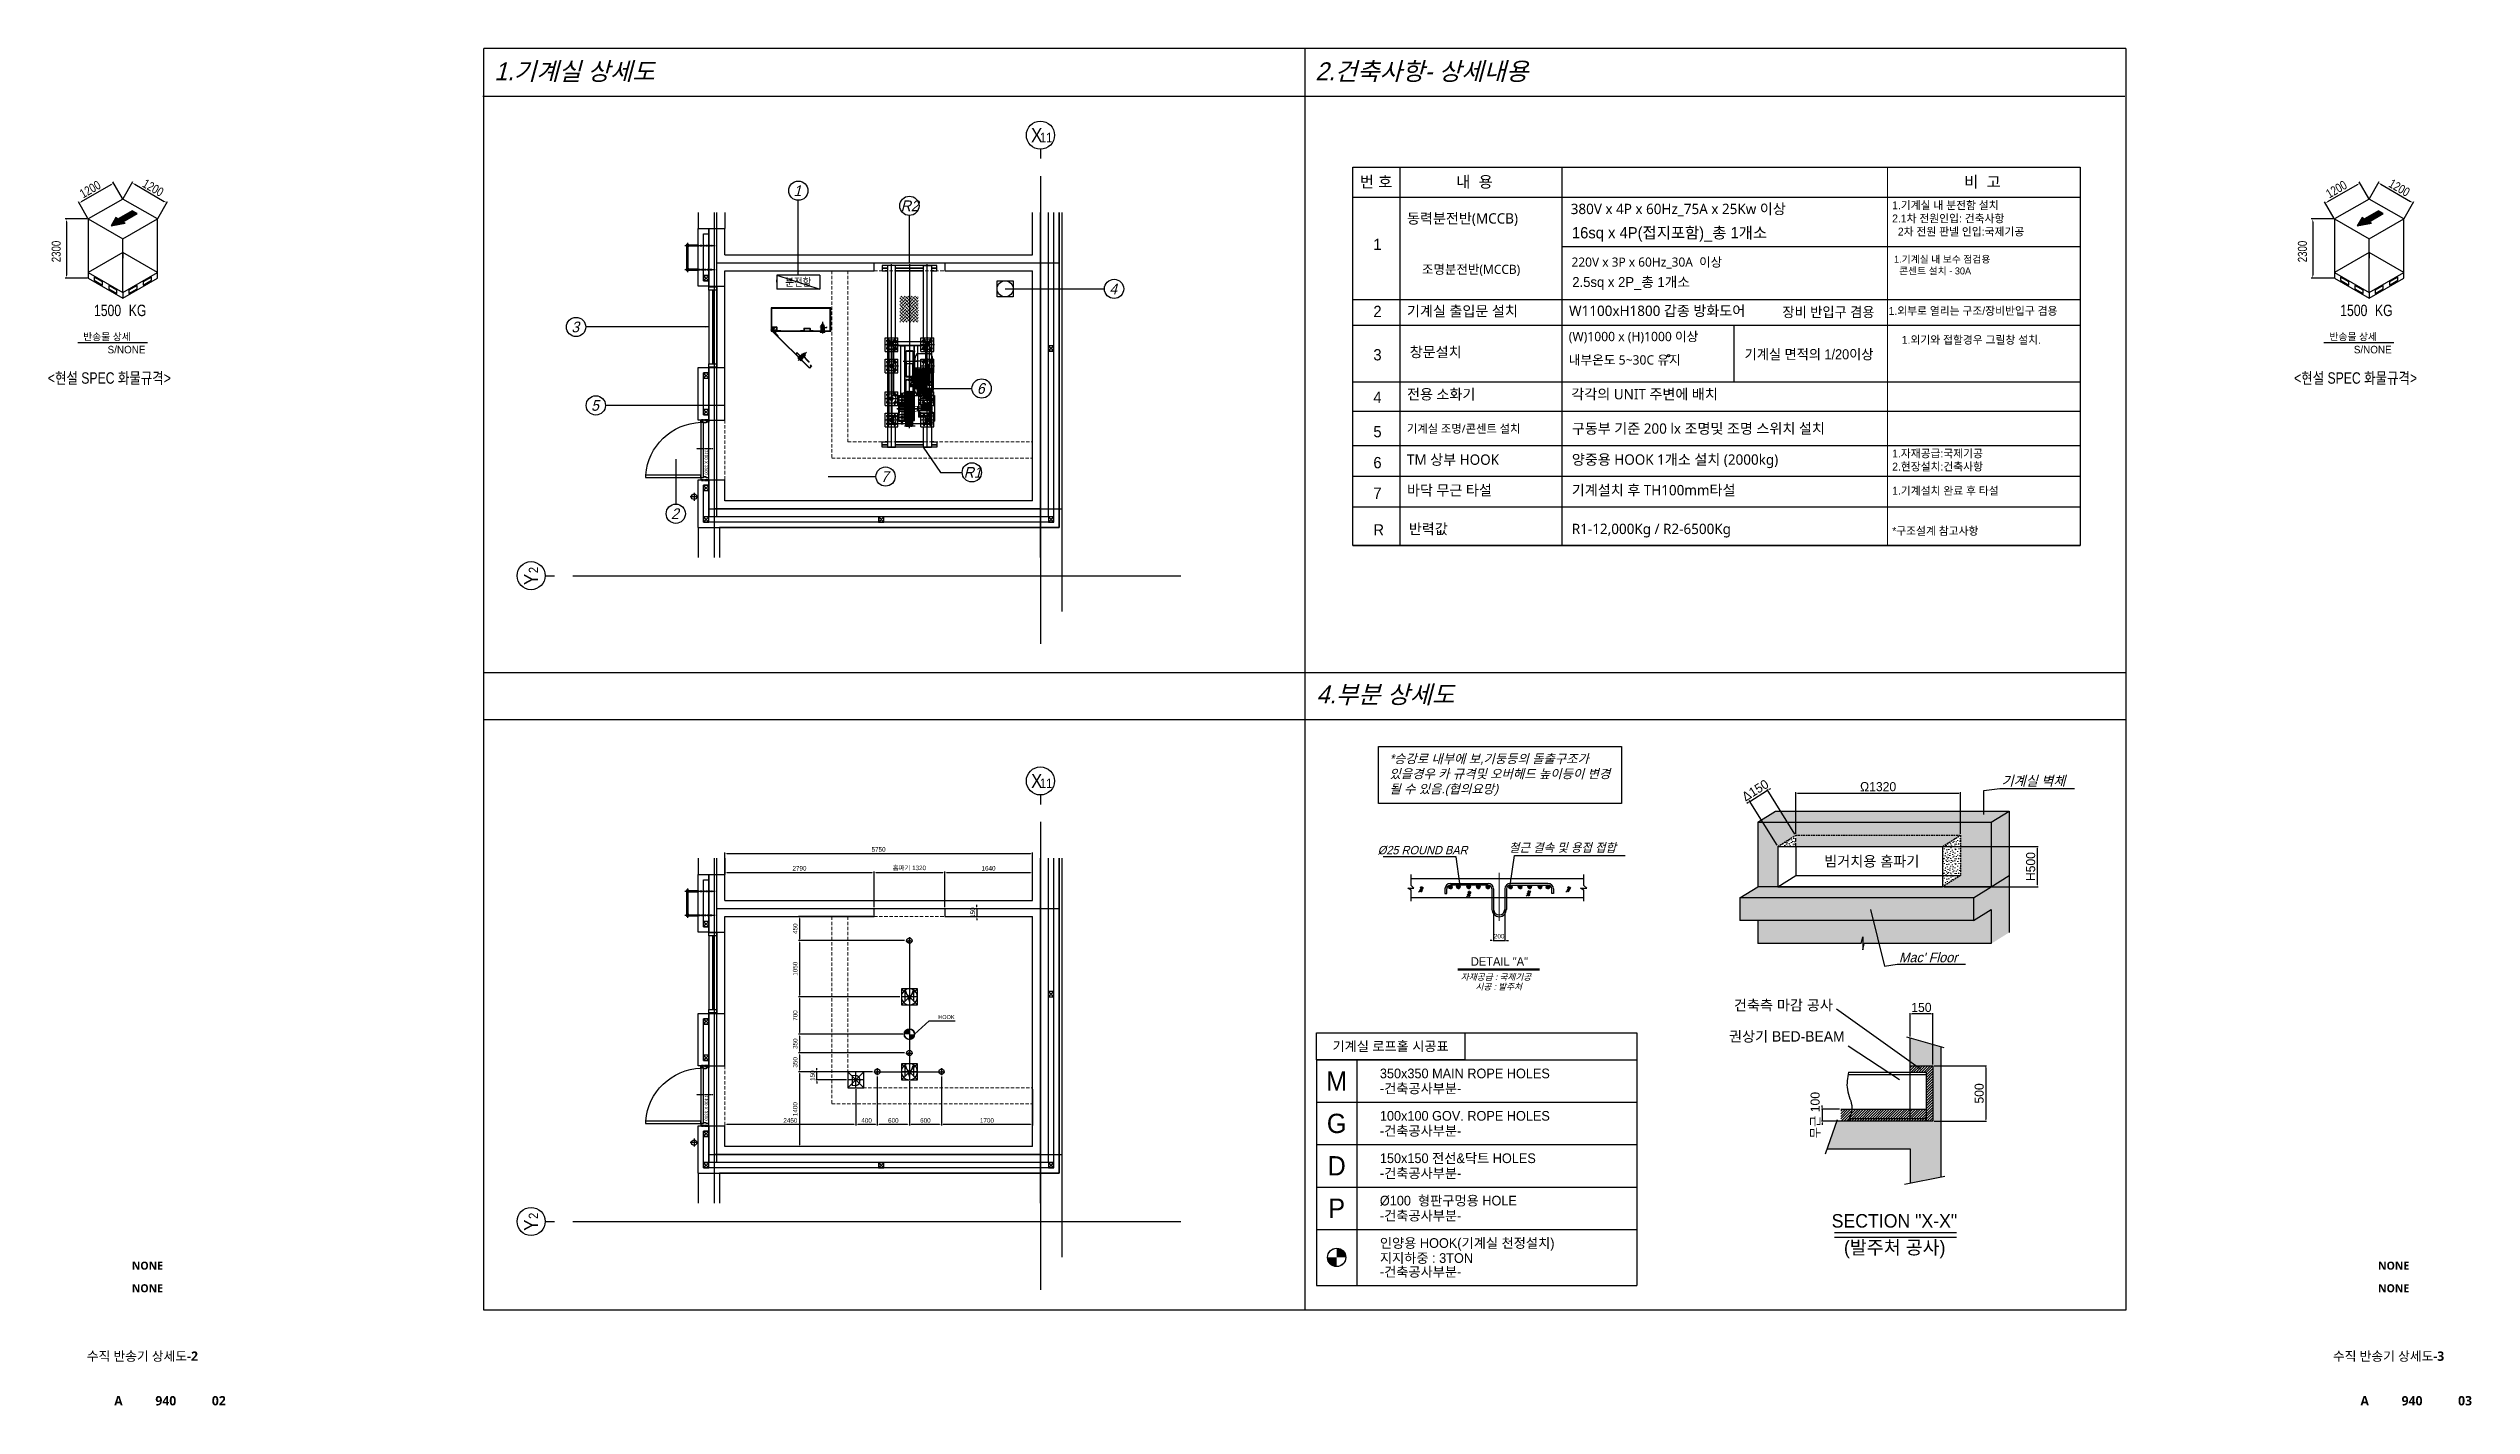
# Model space of a CAD drawing. Header units: millimetres. Extents: x 5544 to 245194, y -610088 to 30375.
# Drawn here: x 124445 to 215058, y -21213 to 29532 of the extents above; entities that cross this region are included whole.
import ezdxf
from ezdxf.enums import TextEntityAlignment as Align
from ezdxf.lldxf.tags import DXFTag

# ---------------------------------------------------------------- set-up
doc = ezdxf.new("R2010")
doc.units = ezdxf.units.MM
for name, pattern in [('DASHED2', [9.525, 6.35, -3.175]), ('HIDDEN2', [0.1875, 0.125, -0.0625]), ('phl_thick', [0]), ('옥상층 평면도$0$CEN', [62, 60, -1, 0, -1]), ('옥상층 평면도$0$HID', [2, 1.1, -0.9]), ('옥상층 평면도$0$HIDDEN2', [0.1875, 0.125, -0.0625])]:
    doc.linetypes.add(name, pattern=pattern)
for name, color, linetype in [('0-TEXT-T', 2, 'Continuous'), ('0-중심선', 1, 'CENTER'), ('0글씨', 3, 'Continuous'), ('0철골기둥', 2, 'Continuous'), ('0콘크리트', 2, 'Continuous'), ('1', 1, 'CENTER2'), ('15', 15, 'Continuous'), ('2', 1, 'CENTER'), ('3', 3, 'Continuous'), ('4', 4, 'Continuous'), ('A-ANNO-TITL', 7, 'Continuous'), ('A-TEXT', 3, 'Continuous'), ('CENTER', 1, 'CENTER'), ('CL', 1, 'CENTER'), ('COL', 2, 'Continuous'), ('Dimension', 1, 'Continuous'), ('HIDDEN', 6, 'HIDDEN'), ('L_OUT', 3, 'Continuous'), ('PANEL', 3, 'Continuous'), ('projection', 7, 'Continuous'), ('RD', 3, 'Continuous'), ('TEXT-T', 2, 'Continuous'), ('THIN', 3, 'Continuous'), ('문자', 4, 'Continuous'), ('반송물', 8, 'PHANTOM2'), ('옥상층 평면도$0$A-CEN', 1, '옥상층 평면도$0$CEN'), ('옥상층 평면도$0$A-CODE-DRAIN', 6, 'Continuous'), ('옥상층 평면도$0$A-DOOR', 4, 'Continuous'), ('옥상층 평면도$0$A-DOOR-JAMB', 4, 'Continuous'), ('옥상층 평면도$0$A-DOOR-SILL', 8, 'Continuous'), ('옥상층 평면도$0$A-DOOR-SWING', 8, 'Continuous'), ('옥상층 평면도$0$A-ELE3', 4, 'Continuous'), ('옥상층 평면도$0$A-ELE4', 8, 'Continuous'), ('옥상층 평면도$0$A-FLOR-FLIN-TYP2', 8, 'Continuous'), ('옥상층 평면도$0$A-FLOR-GW', 6, 'Continuous'), ('옥상층 평면도$0$A-FLOR-ROOF', 7, 'Continuous'), ('옥상층 평면도$0$A-FLOR-STUD', 9, 'Continuous'), ('옥상층 평면도$0$A-HID1', 7, '옥상층 평면도$0$HID'), ('옥상층 평면도$0$A-HID2', 9, '옥상층 평면도$0$HID'), ('옥상층 평면도$0$A-LADDER', 6, 'Continuous'), ('옥상층 평면도$0$A-ST-AXIS-CEN', 252, '옥상층 평면도$0$CEN'), ('옥상층 평면도$0$A-ST-CONC', 2, 'Continuous'), ('옥상층 평면도$0$A-WIN', 4, 'Continuous'), ('옥상층 평면도$0$AA-STL', 6, 'Continuous'), ('옥상층 평면도$0$S_SS4', 6, 'Continuous')]:
    doc.layers.add(name, color=color, linetype=linetype)
for name, color, linetype, lineweight in [('0-해치', 8, 'Continuous', 9), ('6', 6, 'Continuous', 30), ('BOX', 20, 'Continuous', 25), ('사선', 1, 'Continuous', 13), ('치수선', 3, 'Continuous', 0), ('테두리', 4, 'Continuous', 25), ('해치', 8, 'Continuous', 9)]:
    doc.layers.add(name, color=color, linetype=linetype, lineweight=lineweight)
for name, color, linetype, plot in [('옥상층 SITE$0$Defpoint', 161, 'Continuous', False), ('옥상층 평면도$0$A-ANNO-NPLT', 129, 'Continuous', False), ('옥상층 평면도$0$Defpoint', 161, 'Continuous', False)]:
    doc.layers.add(name, color=color, linetype=linetype, plot=plot)
doc.styles.add('#TL_Dotum', font='gulim.ttc', dxfattribs={"width": 0.85})
doc.styles.add('HS', font='gulim.ttc', dxfattribs={"width": 0.8})
doc.styles.add('ROMAND', font='gulim.ttc', dxfattribs={"oblique": 15})
doc.styles.add('ROMANS', font='BareunDotum1.ttf')
doc.styles.add('SH_진천_나눔', font='NanumGothicBold.ttf')
doc.styles.get("Standard").update_dxf_attribs({"font": 'SYMBOL'})
doc.styles.add('style1', font='gulim.ttc')
doc.styles.add('STYLE3', font='gulim.ttc')
doc.styles.add('글자', font='gulim.ttc')
doc.styles.add('돋움', font='gulim.ttc', dxfattribs={"height": 125})
doc.styles.add('돋움체', font='BareunDotum1.ttf')
doc.styles.add('옥상층 평면도$0$SHP-나눔bo', font='BareunDotum1.ttf')
tags = doc.linetypes.add('CENTER', pattern=[2, 1.25, -0.25, 0.25, -0.25]).pattern_tags.tags
tags[10:11] = [DXFTag(74, 4), DXFTag(75, 0), DXFTag(340, '0'), DXFTag(46, 1.0), DXFTag(50, 0.0), DXFTag(44, 0.0), DXFTag(45, 0.0)]
tags[8:9] = [DXFTag(74, 4), DXFTag(75, 0), DXFTag(340, '0'), DXFTag(46, 1.0), DXFTag(50, 0.0), DXFTag(44, 0.0), DXFTag(45, 0.0)]
tags[6:7] = [DXFTag(74, 4), DXFTag(75, 0), DXFTag(340, '0'), DXFTag(46, 1.0), DXFTag(50, 0.0), DXFTag(44, 0.0), DXFTag(45, 0.0)]
tags[4:5] = [DXFTag(74, 4), DXFTag(75, 0), DXFTag(340, '0'), DXFTag(46, 1.0), DXFTag(50, 0.0), DXFTag(44, 0.0), DXFTag(45, 0.0)]
tags = doc.linetypes.add('CENTER2', pattern=[1.125, 0.75, -0.125, 0.125, -0.125]).pattern_tags.tags
tags[10:11] = [DXFTag(74, 4), DXFTag(75, 0), DXFTag(340, '0'), DXFTag(46, 1.0), DXFTag(50, 0.0), DXFTag(44, 0.0), DXFTag(45, 0.0)]
tags[8:9] = [DXFTag(74, 4), DXFTag(75, 0), DXFTag(340, '0'), DXFTag(46, 1.0), DXFTag(50, 0.0), DXFTag(44, 0.0), DXFTag(45, 0.0)]
tags[6:7] = [DXFTag(74, 4), DXFTag(75, 0), DXFTag(340, '0'), DXFTag(46, 1.0), DXFTag(50, 0.0), DXFTag(44, 0.0), DXFTag(45, 0.0)]
tags[4:5] = [DXFTag(74, 4), DXFTag(75, 0), DXFTag(340, '0'), DXFTag(46, 1.0), DXFTag(50, 0.0), DXFTag(44, 0.0), DXFTag(45, 0.0)]
tags = doc.linetypes.add('HIDDEN', pattern=[0.375, 0.25, -0.125]).pattern_tags.tags
tags[6:7] = [DXFTag(74, 4), DXFTag(75, 0), DXFTag(340, '0'), DXFTag(46, 1.0), DXFTag(50, 0.0), DXFTag(44, 0.0), DXFTag(45, 0.0)]
tags[4:5] = [DXFTag(74, 4), DXFTag(75, 0), DXFTag(340, '0'), DXFTag(46, 1.0), DXFTag(50, 0.0), DXFTag(44, 0.0), DXFTag(45, 0.0)]
tags = doc.linetypes.add('PHANTOM1', pattern=[1.25, 0.625, -0.125, 0.125, -0.125, 0.125, -0.125]).pattern_tags.tags
tags[14:15] = [DXFTag(74, 4), DXFTag(75, 0), DXFTag(340, '0'), DXFTag(46, 1.0), DXFTag(50, 0.0), DXFTag(44, 0.0), DXFTag(45, 0.0)]
tags[12:13] = [DXFTag(74, 4), DXFTag(75, 0), DXFTag(340, '0'), DXFTag(46, 1.0), DXFTag(50, 0.0), DXFTag(44, 0.0), DXFTag(45, 0.0)]
tags[10:11] = [DXFTag(74, 4), DXFTag(75, 0), DXFTag(340, '0'), DXFTag(46, 1.0), DXFTag(50, 0.0), DXFTag(44, 0.0), DXFTag(45, 0.0)]
tags[8:9] = [DXFTag(74, 4), DXFTag(75, 0), DXFTag(340, '0'), DXFTag(46, 1.0), DXFTag(50, 0.0), DXFTag(44, 0.0), DXFTag(45, 0.0)]
tags[6:7] = [DXFTag(74, 4), DXFTag(75, 0), DXFTag(340, '0'), DXFTag(46, 1.0), DXFTag(50, 0.0), DXFTag(44, 0.0), DXFTag(45, 0.0)]
tags[4:5] = [DXFTag(74, 4), DXFTag(75, 0), DXFTag(340, '0'), DXFTag(46, 1.0), DXFTag(50, 0.0), DXFTag(44, 0.0), DXFTag(45, 0.0)]
tags = doc.linetypes.add('PHANTOM2', pattern=[1.25, 0.625, -0.125, 0.125, -0.125, 0.125, -0.125]).pattern_tags.tags
tags[14:15] = [DXFTag(74, 4), DXFTag(75, 0), DXFTag(340, '0'), DXFTag(46, 1.0), DXFTag(50, 0.0), DXFTag(44, 0.0), DXFTag(45, 0.0)]
tags[12:13] = [DXFTag(74, 4), DXFTag(75, 0), DXFTag(340, '0'), DXFTag(46, 1.0), DXFTag(50, 0.0), DXFTag(44, 0.0), DXFTag(45, 0.0)]
tags[10:11] = [DXFTag(74, 4), DXFTag(75, 0), DXFTag(340, '0'), DXFTag(46, 1.0), DXFTag(50, 0.0), DXFTag(44, 0.0), DXFTag(45, 0.0)]
tags[8:9] = [DXFTag(74, 4), DXFTag(75, 0), DXFTag(340, '0'), DXFTag(46, 1.0), DXFTag(50, 0.0), DXFTag(44, 0.0), DXFTag(45, 0.0)]
tags[6:7] = [DXFTag(74, 4), DXFTag(75, 0), DXFTag(340, '0'), DXFTag(46, 1.0), DXFTag(50, 0.0), DXFTag(44, 0.0), DXFTag(45, 0.0)]
tags[4:5] = [DXFTag(74, 4), DXFTag(75, 0), DXFTag(340, '0'), DXFTag(46, 1.0), DXFTag(50, 0.0), DXFTag(44, 0.0), DXFTag(45, 0.0)]
doc.dimstyles.new('DIM-A-002-단면', dxfattribs={"dimscale": 330, "dimtxt": 1, "dimasz": 0.4, "dimexe": 0.2, "dimexo": 0.3, "dimgap": 0.4, "dimtad": 1, "dimdec": 0, "dimtxsty": 'ROMAND', "dimcen": 0, "dimclrd": 15, "dimclre": 15, "dimclrt": 3, "dimadec": 0, "dimazin": 0, "dimtfac": 1, "dimtmove": 0, "dimatfit": 3, "dimfxl": 1, "dimarcsym": 0})
doc.dimstyles.new('DIM-A-002-평면', dxfattribs={"dimscale": 170, "dimtxt": 1, "dimasz": 0.4, "dimexe": 0.2, "dimexo": 0.3, "dimgap": 0.4, "dimtad": 1, "dimdec": 0, "dimtxsty": 'Standard', "dimcen": 0, "dimclrd": 15, "dimclre": 15, "dimclrt": 3, "dimadec": 0, "dimazin": 0, "dimtfac": 1, "dimtix": 1, "dimtmove": 0, "dimatfit": 3, "dimfxl": 1, "dimarcsym": 0})
doc.dimstyles.new('STANDARD$7', dxfattribs={"dimtxt": 4, "dimasz": 3, "dimexe": 1, "dimexo": 1, "dimgap": 0, "dimtad": 1, "dimzin": 0, "dimdsep": 46, "dimtxsty": 'HS', "dimcen": 0, "dimclrd": 2, "dimclre": 2, "dimclrt": 4, "dimadec": 0, "dimazin": 0, "dimtol": 1, "dimtp": 0.02, "dimtm": 0.02, "dimtfac": 0.75, "dimtmove": 2, "dimatfit": 3, "dimfxl": 1, "dimtolj": 1, "dimtzin": 0, "dimarcsym": 0})
pattern_1 = [(45, (-235262.47, -89049.41), (-48.493383, 48.493383), [])]
pattern_2 = [(0, (-427257.84, -110054.26), (0, 548.64), [0, -548.64]), (0, (-427252.36, -110246.3), (0, 548.64), [0, -548.64]), (0, (-427235.9, -109950), (0, 548.64), [0, -548.64]), (338.19859, (-427521.19, -110120.09), (1645.92, -548.64), [59.09034, -2895.4265]), (216.869898, (-427466.33, -110142.04), (1645.92, 1097.28), [27.432, -2715.768]), (130.601295, (-427488.273, -110158.5), (2743.2, -3291.84), [50.5821, -5007.62876]), (206.56505, (-427669.32, -110224.33), (-548.64, -548.64), [12.26796, -1214.52837]), (326.309932, (-427680.3, -110229.82), (1097.28, -548.64), [19.7815, -1958.36816]), (108.43495, (-427663.84, -110240.8), (-548.64, 1097.28), [17.3495, -1717.6025]), (225, (-427318.2, -110279.2), (-8e-14, -548.64), [23.27682, -752.6173]), (0, (-427334.65, -110295.66), (548.64, 548.64), [32.9184, -515.7216]), (135, (-427301.74, -110295.66), (-548.64, 4e-14), [23.27682, -752.6173]), (251.56505, (-427384.03, -109928.07), (548.64, 1097.28), [17.3495, -1717.6025]), (0, (-427389.5, -109944.53), (548.64, 548.64), [27.432, -521.208]), (143.130102, (-427362.09, -109944.53), (-1645.92, 1097.28), [27.432, -2715.768]), (213.690068, (-427674.81, -109922.58), (1097.28, 548.64), [19.7815, -1958.36816]), (341.56505, (-427691.27, -109933.56), (-1097.28, 548.64), [34.69904, -1700.25298]), (126.869898, (-427658.35, -109944.53), (1097.28, -1645.92), [27.432, -2715.768]), (0, (-427515.7, -109944.53), (0, 548.64), [0, -548.64]), (0, (-427663.84, -110087.2), (0, 548.64), [0, -548.64]), (0, (-427510.2, -110290.17), (0, 548.64), [0, -548.64]), (0, (-427362.1, -110120.1), (0, 548.64), [0, -548.64]), (0, (-427521.2, -110026.8), (0, 548.64), [0, -548.64]), (0, (-427641.9, -110010.37), (0, 548.64), [0, -548.64]), (0, (-427592.5, -110043.3), (0, 548.64), [0, -548.64]), (0, (-427614.46, -110174.96), (0, 548.64), [0, -548.64]), (0, (-427746.13, -110153), (0, 548.64), [0, -548.64]), (0, (-427740.65, -110026.8), (0, 548.64), [0, -548.64]), (0, (-427757.1, -109906.1), (0, 548.64), [0, -548.64]), (0, (-427587.03, -109884.2), (0, 548.64), [0, -548.64]), (0, (-427466.33, -109862.23), (0, 548.64), [0, -548.64]), (0, (-427274.3, -109884.2), (0, 548.64), [0, -548.64]), (0, (-427406, -110054.26), (0, 548.64), [0, -548.64]), (0, (-427460.84, -109955.5), (0, 548.64), [0, -548.64]), (0, (-427416.95, -110218.85), (0, 548.64), [0, -548.64]), (0, (-427581.54, -110246.3), (0, 548.64), [0, -548.64]), (0, (-427416.95, -110367), (0, 548.64), [0, -548.64]), (0, (-427598, -110334.06), (0, 548.64), [0, -548.64]), (0, (-427773.57, -110350.5), (0, 548.64), [0, -548.64]), (0, (-427707.73, -110377.95), (0, 548.64), [0, -548.64]), (0, (-427702.24, -110301.14), (0, 548.64), [0, -548.64]), (0, (-427334.65, -110388.9), (0, 548.64), [0, -548.64]), (0, (-427268.8, -110164), (0, 548.64), [0, -548.64]), (0, (-427296.25, -109999.4), (0, 548.64), [0, -548.64]), (0, (-427548.6, -110394.4), (0, 548.64), [0, -548.64])]
pattern_3 = [(0, (-427257.84, -110054.26), (0, 548.64), [0, -548.64]), (0, (-427252.36, -110246.3), (0, 548.64), [0, -548.64]), (0, (-427235.9, -109950), (0, 548.64), [0, -548.64]), (338.19859, (-427521.19, -110120.09), (1645.92, -548.64), [59.09034, -2895.4265]), (216.869898, (-427466.33, -110142.04), (1645.92, 1097.28), [27.432, -2715.768]), (130.601295, (-427488.273, -110158.5), (2743.2, -3291.84), [50.5821, -5007.62876]), (206.56505, (-427669.32, -110224.33), (-548.64, -548.64), [12.26796, -1214.52837]), (326.309932, (-427680.3, -110229.82), (1097.28, -548.64), [19.7815, -1958.36816]), (108.43495, (-427663.84, -110240.8), (-548.64, 1097.28), [17.3495, -1717.6025]), (225, (-427318.2, -110279.2), (-8e-14, -548.64), [23.27682, -752.6173]), (0, (-427334.65, -110295.66), (548.64, 548.64), [32.9184, -515.7216]), (135, (-427301.74, -110295.66), (-548.64, 4e-14), [23.27682, -752.6173]), (251.56505, (-427384.03, -109928.07), (548.64, 1097.28), [17.3495, -1717.6025]), (0, (-427389.5, -109944.53), (548.64, 548.64), [27.432, -521.208]), (143.130102, (-427362.09, -109944.53), (-1645.92, 1097.28), [27.432, -2715.768]), (213.690068, (-427674.81, -109922.58), (1097.28, 548.64), [19.7815, -1958.36816]), (341.56505, (-427691.27, -109933.56), (-1097.28, 548.64), [34.69904, -1700.25298]), (126.869898, (-427658.35, -109944.53), (1097.28, -1645.92), [27.432, -2715.768]), (0, (-427515.7, -109944.53), (0, 548.64), [0, -548.64]), (0, (-427663.84, -110087.2), (0, 548.64), [0, -548.64]), (0, (-427510.2, -110290.17), (0, 548.64), [0, -548.64]), (0, (-427362.1, -110120.1), (0, 548.64), [0, -548.64]), (0, (-427521.2, -110026.8), (0, 548.64), [0, -548.64]), (0, (-427641.9, -110010.37), (0, 548.64), [0, -548.64]), (0, (-427592.5, -110043.3), (0, 548.64), [0, -548.64]), (0, (-427614.46, -110174.96), (0, 548.64), [0, -548.64]), (0, (-427746.13, -110153), (0, 548.64), [0, -548.64]), (0, (-427740.65, -110026.8), (0, 548.64), [0, -548.64]), (0, (-427757.1, -109906.1), (0, 548.64), [0, -548.64]), (0, (-427587.03, -109884.2), (0, 548.64), [0, -548.64]), (0, (-427466.33, -109862.23), (0, 548.64), [0, -548.64]), (0, (-427274.3, -109884.2), (0, 548.64), [0, -548.64]), (0, (-427406, -110054.26), (0, 548.64), [0, -548.64]), (0, (-427460.84, -109955.5), (0, 548.64), [0, -548.64]), (0, (-427416.95, -110218.85), (0, 548.64), [0, -548.64]), (0, (-427581.54, -110246.3), (0, 548.64), [0, -548.64]), (0, (-427416.95, -110367), (0, 548.64), [0, -548.64]), (0, (-427598, -110334.06), (0, 548.64), [0, -548.64]), (0, (-427773.57, -110350.5), (0, 548.64), [0, -548.64]), (0, (-427707.73, -110377.95), (0, 548.64), [0, -548.64]), (0, (-427702.24, -110301.14), (0, 548.64), [0, -548.64]), (0, (-427334.65, -110388.9), (0, 548.64), [0, -548.64]), (0, (-427268.8, -110164), (0, 548.64), [0, -548.64]), (0, (-427296.25, -109999.4), (0, 548.64), [0, -548.64]), (0, (-427548.6, -110394.4), (0, 548.64), [0, -548.64])]

msp = doc.modelspace()

# ---------------------------------------------------------------- texts
at = {"style": 'ROMAND', "oblique": 15}
for s, height, p in [('1.기계실 상세도', 667.94, (141119, 28344.7)), ('2.건축사항- 상세내용', 667.938, (171822.5, 28344.7)), ('4.부분 상세도', 667.94, (171860.7, 5044.3))]:
    msp.add_text(s, height=height, dxfattribs=at).set_placement(p)
at = {"color": 7, "linetype": 'Continuous', "style": 'STYLE3'}
for p in [(125743.9, 18622.7), (209743.9, 18622.7)]:
    msp.add_text('반송물 상세', height=261.62, dxfattribs=at).set_placement(p)
at = {"style": '돋움'}
msp.add_text('DETAIL "A"', height=317.01, dxfattribs=at).set_placement((178705.5, -4607.5, 0), align=Align.MIDDLE)
at = {"style": 'style1'}
msp.add_text('기계실 로프홀 시공표', height=361.244, dxfattribs=at).set_placement((174634.7, -7778.2), align=Align.MIDDLE_CENTER)
at = {"color": 2, "style": '글자'}
for s, p in [('M', (172618.3, -9077.9)), ('G', (172618.3, -10663.4)), ('D', (172618.3, -12249)), ('P', (172618.3, -13834.5))]:
    msp.add_text(s, height=721.8, dxfattribs=at).set_placement(p, align=Align.MIDDLE_CENTER)
at = {"color": 4, "style": '글자'}
for s, height, p in [('350x350 MAIN ROPE HOLES', 362.737, (174234.8, -8976)), ('-건축공사부분-', 362.74, (174234.8, -9537.5)), ('-건축공사부분-', 362.74, (174234.8, -11123)), ('100x100 GOV. ROPE HOLES', 362.737, (174234.8, -10561.5)), ('150x150 전선&닥트 HOLES', 362.737, (174234.8, -12147)), ('-건축공사부분-', 362.74, (174234.8, -12708.5)), ('Ø100  형판구멍용 HOLE', 362.737, (174234.8, -13732.6)), ('-건축공사부분-', 362.74, (174234.8, -14294.1)), ('인양용 HOOK(기계실 천정설치)', 362.737, (174234.8, -15318.1)), ('-건축공사부분-', 362.74, (174234.8, -16393.7)), ('지지하중 : 3TON', 362.737, (174234.8, -15879.6))]:
    msp.add_text(s, height=height, dxfattribs=at).set_placement(p)
at = {"color": 4, "char_height": 281.941, "width": 224788.224, "attachment_point": 4, "style": 'ROMANS'}
for insert in [(126657.2, 18270.2), (210657.2, 18270.2)]:
    msp.add_mtext('\\fGulim|b0|i0|c129|p50;S/NONE', dxfattribs=dict(at, insert=insert))
at = {"color": 4, "char_height": 388.8, "attachment_point": 6, "style": 'ROMANS'}
for s, insert in [('빔거치용 홈파기 ', (194409, -883.3)), ('건축측 마감 공사', (191176.3, -6262.3)), ('권상기 BED-BEAM', (191613.8, -7430.8))]:
    msp.add_mtext(s, dxfattribs=dict(at, insert=insert))
at = {"char_height": 505.44, "width": 7509, "attachment_point": 5, "style": '돋움'}
for s, insert in [('SECTION "X-X"', (193476.2, -14310.3)), ('(발주처 공사)', (193487.2, -15377.1))]:
    msp.add_mtext(s, dxfattribs=dict(at, insert=insert))
at = {"layer": '0글씨', "lineweight": 25, "insert": (174593, 3144.3, 0), "char_height": 338.469, "width": 8762.35, "attachment_point": 1, "style": 'ROMAND'}
msp.add_mtext('\\pxql;*승강로 내부에 보,기둥등의 돌출구조가\\P\\pxql;있을경우 카 규격및 오버헤드 높이등이 변경 될 수 있음.(협의요망)', dxfattribs=at)
at = {"layer": '15', "color": 3, "insert": (157720.1, -6764, -187.5), "char_height": 150, "attachment_point": 7}
msp.add_mtext('HOOK', dxfattribs=at)
at = {"layer": '4', "color": 2, "style": '돋움'}
for s, height, p in [('번 호', 422.09, (173486.1, 24333.4)), ('내  용', 422.09, (177090.5, 24333.4)), ('비  고', 422.09, (196086.2, 24333.4)), ('16sq x 4P(접지포함)_총 1개소', 422.091, (181416.5, 22431.2)), ('1', 422.1, (173991.5, 21997.9)), ('2.5sq x 2P_총 1개소', 373.752, (181429.6, 20611.6)), ('2', 422.1, (173991.5, 19487.6)), ('3', 422.1, (173991.5, 17867.7)), ('4', 422.1, (173991.5, 16278.8)), ('5', 422.1, (173991.5, 14994.2)), ('6', 422.1, (173991.5, 13834.6)), ('7', 422.1, (173991.5, 12690.5)), ('R', 422.1, (173991.5, 11321))]:
    msp.add_text(s, height=height, dxfattribs=at).set_placement(p)
at = {"layer": '4', "color": 2, "style": '돋움', "width": 0.952875}
for s, height, p in [('장비 반입구 겸용', 379.88, (191010.5, 19680.1)), ('기계실 면적의 1/20이상', 379.882, (190283.1, 18100.7))]:
    msp.add_text(s, height=height, dxfattribs=at).set_placement(p, align=Align.MIDDLE)
at = {"layer": '4', "color": 1, "style": '돋움'}
msp.add_text('1.외기와 접할경우 그릴창 설치.', height=295.463, dxfattribs=at).set_placement((196353.6, 18645.7), align=Align.MIDDLE)
at = {"layer": '4', "color": 2, "attachment_point": 1, "style": '돋움'}
for s, insert, char_height in [('{\\f맑은 고딕|b0|i0|c129|p50;\\H0.9167x;\\C256; 380V x 4P x 60Hz_75A x 25Kw 이상}', (181240.3, 23726), 422.091), ('{\\fMalgun Gothic|b0|i0|c129|p50;\\H0.91667x;\\C256; 동력분전반(MCCB) }', (175116.6, 23370.7), 422.091), ('{\\fMalgun Gothic|b0|i0|c129|p50;\\H0.91667x;\\C256; 조명분전반(MCCB) }', (175690.5, 21444.7), 373.752), ('{\\f맑은 고딕|b0|i0|c129|p50;\\H0.9167x;\\C256; 기계실 출입문 설치\\P }', (175116.6, 19906.3), 422.091), ('{\\f맑은 고딕|b0|i0|c129|p50;\\H0.9167x;\\C256;창문설치}', (175350.9, 18375.3), 422.091), ('{\\fMalgun Gothic|b0|i0|c129|p50;\\H0.91667x;\\C256; 전용 소화기 }', (175116.6, 16794.6), 422.091)]:
    msp.add_mtext(s, dxfattribs=dict(at, insert=insert, char_height=char_height))
at = {"layer": '4', "color": 1, "attachment_point": 1, "style": '돋움'}
for s, insert, char_height, width in [('\\pxql;1.기계실 내 분전함 설치\\P\\pxql;2.1차 전원인입: 건축사항\\P\\pxql;  2차 전원 판넬 인입:국제기공', (193392.9, 23816.1), 295.463, 8839.412), ('\\pxql;1.기계실 내 보수 점검용\\P\\pxql;  콘센트 설치 - 30A', (193461, 21781), 261.626, 7827.107), ('\\pxql;1.외부로 열리는 구조/장비반입구 겸용', (193260.1, 19866.9), 295.463, 8839.412), ('\\pxql;1.자재공급:국제기공\\P\\pxql;2.현장설치:건축사항', (193392.9, 14535.3), 295.463, 8839.412), ('\\pxql;1.기계설치 완료 후 타설', (193392.9, 13141.6), 295.463, 8839.412), ('\\pxql;*구조설계 참고사항', (193392.9, 11640), 295.463, 8839.412)]:
    msp.add_mtext(s, dxfattribs=dict(at, insert=insert, char_height=char_height, width=width))
at = {"layer": '4', "color": 2, "attachment_point": 1, "style": '돋움'}
for s, insert, char_height, width in [('{\\f맑은 고딕|b0|i0|c129|p50;\\H0.9167x;\\C256; 220V x 3P x 60Hz_30A  이상}', (181284.2, 21715.8), 373.752, 6394.327), ('{\\f맑은 고딕|b0|i0|c129|p50;\\H0.9167x;\\C256; W1100xH1800 갑종 방화도어}', (181178, 19916.7), 422.091, 9766.948), ('{\\f맑은 고딕|b0|i0|c129|p50;\\H0.9167x;\\C256; (W)1000 x (H)1000 이상}', (181180.8, 18935.5), 379.882, 6481.526), ('\\A1;{\\f맑은 고딕|b0|i0|c129|p50;\\H0.9167x;\\C256; 내부온도 5~30C 유지}', (181180.8, 18060.8), 379.882, 6481.526), ('{\\fMalgun Gothic|b0|i0|c129|p50;\\H0.91667x;\\C256;각각의 UNIT 주변에 배치}', (181393.8, 16798), 422.091, 7801.471), ('{\\f맑은 고딕|b0|i0|c129|p50;\\H0.9167x;\\C256; 기계실 조명/콘센트 설치}', (175140.6, 15469.3), 337.672, 5199.507), ('{\\f맑은 고딕|b0|i0|c129|p50;\\H0.9167x;\\C256;구동부 기준 200 lx 조명및 조명 스위치 설치}', (181412.5, 15513.4), 422.091, 11480.998), ('{\\f맑은 고딕|b0|i0|c129|p50;\\H0.9167x;\\C256; TM 상부 HOOK}', (175116.6, 14350.3), 422.091, 4713.06), ('{\\f맑은 고딕|b0|i0|c129|p50;\\H0.9167x;\\C256;양중용 HOOK 1개소 설치 (2000kg)}', (181412.5, 14353.7), 422.091, 10004.535), ('{\\f맑은 고딕|b0|i0|c129|p50;\\H0.9167x;\\C256; 바닥 무근 타설}', (175116.6, 13206.3), 422.091, 4713.06), ('{\\f맑은 고딕|b0|i0|c129|p50;\\H0.9167x;\\C256;기계설치 후 TH100mm타설}', (181412.5, 13209.7), 422.091, 10004.535), ('{\\f맑은 고딕|b0|i0|c129|p50;\\H0.9167x;\\C256; 반력값}', (175184.9, 11757.9), 422.091, 4713.06), ('{\\f맑은 고딕|b0|i0|c129|p50;\\H0.9167x;\\C256;R1-12,000Kg / R2-6500Kg }', (181412.5, 11761.3), 422.091, 11957.892)]:
    msp.add_mtext(s, dxfattribs=dict(at, insert=insert, char_height=char_height, width=width))
at = {"layer": 'A-ANNO-TITL', "style": 'SH_진천_나눔'}
for s, height, p in [('NONE', 300, (128145.2, -15982.2)), ('NONE', 300, (212145.2, -15982.2)), ('NONE', 300, (128145.2, -16826.6)), ('NONE', 300, (212145.2, -16826.6)), ('수직 반송기 상세도-2', 350, (127956.8, -19362.7)), ('수직 반송기 상세도-3', 350, (211956.8, -19362.7)), ('A', 350, (127062.5, -21032.9)), ('940', 350, (128833.6, -21032.9)), ('02', 350, (130815.8, -21032.9)), ('A', 350, (211062.5, -21032.9)), ('940', 350, (212833.6, -21032.9)), ('03', 350, (214815.8, -21032.9))]:
    msp.add_text(s, height=height, dxfattribs=at).set_placement(p, align=Align.MIDDLE)
at = {"layer": 'A-TEXT', "style": '#TL_Dotum', "width": 0.85}
msp.add_text('분전함', height=295.48, dxfattribs=at).set_placement((152486.9, 20797.2, -187.5), align=Align.MIDDLE_CENTER)
at = {"layer": 'BOX', "style": 'ROMAND', "oblique": 15}
for s, p in [('1', (152306.9, 24014, -187.5)), ('R2', (156316, 23448, -187.5)), ('4', (164115.5, 20342.8, -187.5)), ('3', (143995.1, 18918.2, 411812.5)), ('5', (144735.1, 15985.2, 205812.5)), ('6', (159161.6, 16618.2, -187.5)), ('7', (155569.5, 13324.7, -187.5)), ('R1', (158671.2, 13481.6, -187.5)), ('2', (147724.5, 11934.8, -187.5))]:
    msp.add_text(s, height=400, dxfattribs=at).set_placement(p)
at = {"layer": 'Defpoints', "style": '돋움체', "width": 0.9}
for s, height, p in [('X', 525, (161401, 26290.4, -187.5)), ('11', 350, (161751, 26202.9, -187.5)), ('X', 525, (161401, 2142, -187.5)), ('11', 350, (161751, 2054.5, -187.5))]:
    msp.add_text(s, height=height, dxfattribs=at).set_placement(p, align=Align.MIDDLE_CENTER)
for s, height, p in [('2', 350, (142581.9, 10029.1, 205812.5)), ('Y', 525, (142494.4, 9679.1, 205812.5)), ('Y', 525, (142494.4, -14469.3, 205812.5)), ('2', 350, (142581.9, -14119.3, 205812.5))]:
    msp.add_text(s, height=height, rotation=90, dxfattribs=at).set_placement(p, align=Align.MIDDLE_CENTER)
at = {"layer": 'Dimension', "color": 4, "style": 'ROMANS', "width": 0.8}
for s, rotation, p in [('1200', 30, (125740.9, 23920.7)), ('1200', 330, (127926.4, 24378.6)), ('1200', 30, (209740.9, 23920.7)), ('1200', 330, (211926.4, 24378.6)), ('2300', 90, (124901.9, 21538.2)), ('2300', 90, (208901.9, 21538.2))]:
    msp.add_text(s, height=337.86, rotation=rotation, dxfattribs=at).set_placement(p)
for s, p in [('1500', (126147.6, 19524.9)), ('KG', (127447.8, 19524.9)), ('1500', (210147.6, 19524.9)), ('KG', (211447.8, 19524.9)), ('<현설 SPEC 화물규격>', (124422.7, 16996.5)), ('<현설 SPEC 화물규격>', (208422.7, 16996.5))]:
    msp.add_text(s, height=426.64, dxfattribs=at).set_placement(p)
at = {"layer": '치수선', "color": 3, "ltscale": 500, "char_height": 360, "attachment_point": 7, "style": 'ROMAND'}
for s, insert in [('기계실 벽체', (197484.1, 1927.8)), ("Mac' Floor", (193646.9, -4642.4))]:
    msp.add_mtext(s, dxfattribs=dict(at, insert=insert))
at = {"layer": '치수선', "color": 3, "lineweight": 13, "char_height": 314.496, "attachment_point": 5, "style": 'ROMAND', "bg_fill": 2}
for s, insert in [('%%C25 ROUND BAR', (175832.7, -450.5, 0)), ('철근 결속 및 용접 접합', (181065.7, -368.7, 0))]:
    msp.add_mtext(s, dxfattribs=dict(at, insert=insert))

# ---------------------------------------------------------------- blocks, each defined once
blk = doc.blocks.new('A$C8F9045F4')
at = {"ltscale": 3}
h = blk.add_hatch(color=6, dxfattribs=at)
h.paths.add_polyline_path([(70, 140, -0.414214), (140, 70), (70, 70)])
h.paths.add_polyline_path([(0, 70), (70, 70), (70, 0, -0.414214)])
blk.add_circle((70, 70), 69.9)
blk = doc.blocks.new('*D2753')
at = {"layer": 'Defpoints', "color": 0}
for p in [(178489, -2466), (178904, -2466), (178904, -3818)]:
    blk.add_point(p, dxfattribs=at)
at = {"layer": '문자', "color": 15, "lineweight": -2}
for p, q in [((178489, -2517), (178489, -3852)), ((178904, -2517), (178904, -3852)), ((178421, -3818), (178353, -3818)), ((178489, -3818), (178904, -3818)), ((178972, -3818), (179040, -3818))]:
    blk.add_line(p, q, dxfattribs=at)
at = {"layer": '문자', "color": 15}
for points in [[(178421, -3830), (178421, -3807), (178489, -3818)], [(178972, -3807), (178972, -3830), (178904, -3818)]]:
    blk.add_solid(points, dxfattribs=at)
at = {"layer": '문자', "color": 3, "lineweight": 13, "ltscale": 600, "insert": (178697, -3663), "char_height": 170, "attachment_point": 5}
blk.add_mtext('200', dxfattribs=at)
blk = doc.blocks.new('*D2754')
at = {"layer": 'Defpoints', "color": 0}
for p in [(194060, -6572), (194060, -7469), (194913, -8506)]:
    blk.add_point(p, dxfattribs=at)
at = {"layer": '치수선', "color": 15, "lineweight": -2}
for p, q in [((194060, -7418), (194060, -6538)), ((194845, -6572), (194128, -6572)), ((194913, -8455), (194913, -6538))]:
    blk.add_line(p, q, dxfattribs=at)
at = {"layer": '치수선', "color": 15}
for points in [[(194128, -6561), (194128, -6584), (194060, -6572)], [(194845, -6584), (194845, -6561), (194913, -6572)]]:
    blk.add_solid(points, dxfattribs=at)
at = {"layer": '치수선', "color": 3, "ltscale": 600, "insert": (194486, -6329), "char_height": 340, "attachment_point": 5}
blk.add_mtext('150', dxfattribs=at)
blk = doc.blocks.new('*D2755')
at = {"layer": 'Defpoints', "color": 0}
for p in [(194913, -8506), (194913, -10579), (196889, -10579)]:
    blk.add_point(p, dxfattribs=at)
at = {"layer": '치수선', "color": 15, "lineweight": -2}
for p, q in [((194964, -8506), (196923, -8506)), ((196889, -8574), (196889, -10511)), ((194964, -10579), (196923, -10579))]:
    blk.add_line(p, q, dxfattribs=at)
at = {"layer": '치수선', "color": 15}
for points in [[(196901, -8574), (196878, -8574), (196889, -8506)], [(196878, -10511), (196901, -10511), (196889, -10579)]]:
    blk.add_solid(points, dxfattribs=at)
at = {"layer": '치수선', "color": 3, "ltscale": 600, "insert": (196647, -9542), "char_height": 340, "attachment_point": 5, "rotation": 90}
blk.add_mtext('500', dxfattribs=at)
blk = doc.blocks.new('*D2756')
at = {"layer": 'Defpoints', "color": 0}
for p in [(188736, 1794), (189785, 114), (189116, -304)]:
    blk.add_point(p, dxfattribs=at)
at = {"layer": '치수선', "color": 15, "lineweight": -2}
for p, q in [((189758, 157), (188718, 1823)), ((188794, 1830), (188851, 1866)), ((188010, 1341), (187952, 1305)), ((189089, -260), (188049, 1406)), ((188067, 1377), (188736, 1794))]:
    blk.add_line(p, q, dxfattribs=at)
at = {"layer": '치수선', "color": 15}
for points in [[(188788, 1840), (188800, 1821), (188736, 1794)], [(188016, 1331), (188004, 1351), (188067, 1377)]]:
    blk.add_solid(points, dxfattribs=at)
at = {"layer": '치수선', "color": 3, "ltscale": 600, "insert": (188273, 1792), "char_height": 340, "attachment_point": 5, "rotation": 31.96126}
blk.add_mtext('D150', dxfattribs=at)
blk = doc.blocks.new('*D2757')
at = {"layer": 'Defpoints', "color": 0}
for p in [(195948, 1684), (189785, 114), (195948, 114)]:
    blk.add_point(p, dxfattribs=at)
at = {"layer": '치수선', "color": 15, "lineweight": -2}
for p, q in [((189785, 165), (189785, 1718)), ((189853, 1684), (195880, 1684)), ((195948, 165), (195948, 1718))]:
    blk.add_line(p, q, dxfattribs=at)
at = {"layer": '치수선', "color": 15}
for points in [[(189853, 1695), (189853, 1672), (189785, 1684)], [(195880, 1672), (195880, 1695), (195948, 1684)]]:
    blk.add_solid(points, dxfattribs=at)
at = {"layer": '치수선', "color": 3, "ltscale": 600, "insert": (192867, 1927), "char_height": 340, "attachment_point": 5}
blk.add_mtext('W1320', dxfattribs=at)
blk = doc.blocks.new('*D2758')
at = {"layer": 'Defpoints', "color": 0}
for p in [(195280, -304), (195280, -1816), (198814, -1816)]:
    blk.add_point(p, dxfattribs=at)
at = {"layer": '치수선', "color": 15, "lineweight": -2}
for p, q in [((195331, -304), (198848, -304)), ((198814, -372), (198814, -1748)), ((195331, -1816), (198848, -1816))]:
    blk.add_line(p, q, dxfattribs=at)
at = {"layer": '치수선', "color": 15}
for points in [[(198826, -372), (198803, -372), (198814, -304)], [(198803, -1748), (198826, -1748), (198814, -1816)]]:
    blk.add_solid(points, dxfattribs=at)
at = {"layer": '치수선', "color": 3, "ltscale": 600, "insert": (198572, -1060), "char_height": 340, "attachment_point": 5, "rotation": 90}
blk.add_mtext('H500', dxfattribs=at)
blk = doc.blocks.new('*D2759')
at = {"layer": 'Defpoints', "color": 0}
for p in [(190779, -10579), (191473, -10132), (194913, -10579)]:
    blk.add_point(p, dxfattribs=at)
at = {"layer": '치수선', "color": 15, "lineweight": -2}
for p, q in [((191422, -10132), (190745, -10132)), ((194862, -10579), (190745, -10579)), ((190779, -10064), (190779, -9996)), ((190779, -10132), (190779, -10579)), ((190779, -10647), (190779, -10715))]:
    blk.add_line(p, q, dxfattribs=at)
at = {"layer": '치수선', "color": 15}
for points in [[(190768, -10064), (190790, -10064), (190779, -10132)], [(190790, -10647), (190768, -10647), (190779, -10579)]]:
    blk.add_solid(points, dxfattribs=at)
at = {"layer": '치수선', "color": 3, "ltscale": 600, "insert": (190528, -10356), "char_height": 340, "attachment_point": 5, "rotation": 90}
blk.add_mtext('무근 100', dxfattribs=at)
blk = doc.blocks.new('옥상층 평면도$0$XREF-PLAN$0$각-100X100')
at = {"layer": '옥상층 평면도$0$A-FLOR-STUD'}
for p, q in [((-47.7, -47.7), (47.7, 47.7)), ((-47.7, 47.7), (47.7, -47.7))]:
    blk.add_line(p, q, dxfattribs=at)
for points in [[(-50, -50), (50, -50), (50, 50), (-50, 50)], [(-47.7, -47.7), (47.7, -47.7), (47.7, 47.7), (-47.7, 47.7)]]:
    blk.add_lwpolyline(points, close=True, dxfattribs=at)
blk = doc.blocks.new('옥상층 평면도$0$G$C9C7A05E9')
at = {"layer": '옥상층 평면도$0$A-WIN'}
for p, q in [((0, 1440, 103000), (0, 60, 103000)), ((69, 1440, 103000), (69, 60, 103000)), ((81, 1440, 103000), (81, 60, 103000)), ((150, 1440, 103000), (150, 60, 103000))]:
    blk.add_line(p, q, dxfattribs=at)
at = {"layer": '옥상층 평면도$0$A-WIN', "elevation": 103000}
for points in [[(150, 1500), (150, 1440), (0, 1440), (0, 1500)], [(150, 60), (150, 0), (0, 0), (0, 60)]]:
    blk.add_lwpolyline(points, close=True, dxfattribs=at)
blk = doc.blocks.new('옥상층 평면도$0$우수홈통1')
at = {"layer": '옥상층 평면도$0$A-CODE-DRAIN', "color": 6}
for p, q in [((-150, 0), (150, 0)), ((0, -150), (0, 150))]:
    blk.add_line(p, q, dxfattribs=at)
blk.add_circle((0, 0), 100, dxfattribs=at)
blk = doc.blocks.new('옥상층 평면도$0$사다리')
at = {"layer": '옥상층 평면도$0$A-ELE3'}
for p, q in [((-10, 23), (-10, 200)), ((10, 23), (10, 200)), ((22, 11), (428, 11)), ((440, 23), (440, 200)), ((460, 23), (460, 200)), ((22, -11), (428, -11))]:
    blk.add_line(p, q, dxfattribs=at)
at = {"layer": '옥상층 평면도$0$A-ELE4'}
for centre in [(0, 0), (450, 0)]:
    blk.add_circle(centre, 21, dxfattribs=at)
at = {"layer": '옥상층 평면도$0$A-HID1'}
blk.add_line((444, 460), (456, 460), dxfattribs=at)
at = {"layer": '옥상층 평면도$0$A-HID2'}
for p, q in [((-6, 460), (6, 460)), ((-6, 24), (-6, 460)), ((6, 24), (6, 460)), ((444, 23), (444, 460)), ((456, 23), (456, 460))]:
    blk.add_line(p, q, dxfattribs=at)
at = {"layer": '옥상층 평면도$0$A-LADDER', "color": 1}
for p, q in [((0, -50), (0, 520)), ((450, -50), (450, 520)), ((500, 0), (-50, 0))]:
    blk.add_line(p, q, dxfattribs=at)
at = {"layer": '옥상층 평면도$0$S_SS4'}
for centre in [(0, 0), (450, 0)]:
    blk.add_circle(centre, 25, dxfattribs=at)
blk = doc.blocks.new('옥상층 평면도$0$A$C0e376f74')
at = {"layer": '옥상층 평면도$0$A-ANNO-NPLT', "linetype": '옥상층 평면도$0$HIDDEN2'}
for p, q in [((-20, 140), (-20, 10)), ((0, 140), (-20, 140)), ((0, 120), (-20, 120)), ((0, 30), (-20, 30)), ((0, 10), (-20, 10)), ((-10, 140), (-10, 10)), ((0, 140), (0, 10)), ((525, 230), (525, -80)), ((1100, 140), (1120, 140)), ((1100, 140), (1100, 10)), ((1100, 120), (1120, 120)), ((1100, 30), (1120, 30)), ((1100, 10), (1120, 10)), ((1110, 140), (1110, 10)), ((1120, 140), (1120, 10))]:
    blk.add_line(p, q, dxfattribs=at)
at = {"layer": '옥상층 평면도$0$A-ANNO-NPLT', "linetype": 'ByBlock'}
blk.add_lwpolyline([(1067, 102), (33, 102), (33, 147), (1067, 147)], close=True, dxfattribs=at)
at = {"layer": '옥상층 평면도$0$A-DOOR', "linetype": 'ByBlock'}
blk.add_lwpolyline([(1067, 1181), (1067, 147), (1022, 147), (1022, 1181)], close=True, dxfattribs=at)
at = {"layer": '옥상층 평면도$0$A-DOOR-JAMB'}
for points in [[(0, 20), (0, 0), (30, 0), (30, 50), (45, 50), (45, 100), (30, 100), (30, 150), (0, 150), (0, 130)], [(1100, 20), (1100, 0), (1070, 0), (1070, 50), (1055, 50), (1055, 100), (1070, 100), (1070, 150), (1100, 150), (1100, 130)]]:
    blk.add_lwpolyline(points, dxfattribs=at)
at = {"layer": '옥상층 평면도$0$A-DOOR-SILL'}
for p, q in [((30, 150), (1070, 150)), ((1070, 0), (30, 0))]:
    blk.add_line(p, q, dxfattribs=at)
at = {"layer": '옥상층 평면도$0$A-DOOR-SWING'}
blk.add_arc((1107, 109), 1075, 94.5299, 177.8035, dxfattribs=at)
at = {"layer": '옥상층 평면도$0$A-ANNO-NPLT', "linetype": 'ByBlock', "style": '옥상층 평면도$0$SHP-나눔bo'}
blk.add_text('1100 X 2200', height=60, dxfattribs=at).set_placement((781, 16), align=Align.CENTER)
blk = doc.blocks.new('A$C35BF6478')
at = {"ltscale": 1.3}
for p, q in [((11, 272), (251, 272)), ((11, 272), (11, 12)), ((11, 12), (251, 12)), ((251, 272), (251, 12))]:
    blk.add_line(p, q, dxfattribs=at)
for centre, radius in [((48, 212), 11), ((48, 71), 11), ((131, 141), 87.5), ((71, 237), 11), ((71, 46), 11), ((131, 141), 32.5), ((191, 237), 11), ((191, 46), 11), ((214, 212), 11), ((214, 71), 11)]:
    blk.add_circle(centre, radius, dxfattribs=at)
at = {"layer": 'CENTER', "ltscale": 1.3}
for p, q in [((0, 141), (262, 141)), ((64, 212), (31, 212)), ((64, 71), (31, 71)), ((48, 228), (48, 195)), ((48, 54), (48, 87)), ((87, 237), (54, 237)), ((87, 46), (54, 46)), ((71, 253), (71, 220)), ((71, 29), (71, 62)), ((131, 282), (131, 0)), ((174, 237), (207, 237)), ((174, 46), (207, 46)), ((191, 253), (191, 220)), ((191, 29), (191, 62)), ((197, 212), (230, 212)), ((197, 71), (230, 71)), ((214, 228), (214, 195)), ((214, 54), (214, 87))]:
    blk.add_line(p, q, dxfattribs=at)
blk = doc.blocks.new('A$C37E0838C')
at = {"color": 1, "linetype": 'CENTER'}
for p, q in [((0, 72), (332, 72)), ((12, 0), (12, 142)), ((668, 72), (332, 72)), ((332, 7), (332, 1)), ((332, 7), (332, 0)), ((672, 117), (632, 117)), ((672, 87), (632, 87)), ((672, 57), (632, 57)), ((672, 27), (632, 27)), ((652, 0), (652, 142))]:
    blk.add_line(p, q, dxfattribs=at)
for p, q in [((6, 136), (8, 137)), ((6, 128), (6, 136)), ((6, 98), (6, 106)), ((6, 68), (6, 76)), ((6, 38), (6, 46)), ((6, 9), (6, 16)), ((8, 7), (6, 9)), ((8, 137), (34, 137)), ((8, 126), (12, 125)), ((8, 108), (12, 109)), ((8, 96), (12, 95)), ((8, 78), (12, 79)), ((8, 66), (12, 65)), ((8, 48), (12, 49)), ((8, 36), (12, 35)), ((8, 18), (12, 19)), ((8, 7), (34, 7)), ((19, 122), (24, 121)), ((19, 112), (24, 113)), ((19, 92), (24, 91)), ((19, 82), (24, 83)), ((19, 62), (24, 61)), ((19, 52), (24, 53)), ((19, 32), (24, 31)), ((19, 22), (24, 23)), ((25, 114), (25, 120)), ((25, 84), (25, 90)), ((25, 54), (25, 60)), ((25, 24), (25, 30)), ((631, 137), (34, 137)), ((34, 7), (332, 7)), ((631, 7), (332, 7)), ((657, 137), (631, 137)), ((657, 7), (631, 7)), ((639, 114), (639, 120)), ((639, 84), (639, 90)), ((639, 54), (639, 60)), ((639, 24), (639, 30)), ((646, 122), (641, 121)), ((646, 112), (641, 113)), ((646, 92), (641, 91)), ((646, 82), (641, 83)), ((646, 62), (641, 61)), ((646, 52), (641, 53)), ((646, 32), (641, 31)), ((646, 22), (641, 23)), ((657, 126), (652, 125)), ((657, 108), (652, 109)), ((657, 96), (652, 95)), ((657, 78), (652, 79)), ((657, 66), (652, 65)), ((657, 48), (652, 49)), ((657, 36), (652, 35)), ((657, 18), (652, 19)), ((658, 136), (657, 137)), ((657, 7), (658, 9)), ((658, 128), (658, 136)), ((658, 98), (658, 106)), ((658, 68), (658, 76)), ((658, 38), (658, 46)), ((658, 9), (658, 16))]:
    blk.add_line(p, q)
at = {"color": 6, "linetype": 'PHANTOM1'}
for centre in [(652, 117), (652, 87), (652, 57), (652, 27)]:
    blk.add_circle(centre, 8, dxfattribs=at)
for centre, radius, start, end in [((8, 128), 2, 180, 256.5043), ((8, 106), 2, 103.4957, 180), ((8, 98), 2, 180, 256.5043), ((8, 76), 2, 103.4957, 180), ((8, 68), 2, 180, 256.5043), ((8, 46), 2, 103.4957, 180), ((8, 38), 2, 180, 256.5043), ((8, 16), 2, 103.4957, 180), ((12, 117), 8, 35.9539, 90), ((12, 117), 8, 270, 324.0461), ((12, 87), 8, 35.9539, 90), ((12, 87), 8, 270, 324.0461), ((12, 57), 8, 35.9539, 90), ((12, 57), 8, 270, 324.0461), ((12, 27), 8, 35.9539, 90), ((12, 27), 8, 270, 324.0461), ((24, 120), 1.5, 0, 85), ((24, 114), 1.5, 275, 0), ((24, 90), 1.5, 0, 85), ((24, 84), 1.5, 275, 0), ((24, 60), 1.5, 0, 85), ((24, 54), 1.5, 275, 0), ((24, 30), 1.5, 0, 85), ((24, 24), 1.5, 275, 0), ((641, 120), 1.5, 95, 180), ((641, 114), 1.5, 180, 265), ((641, 90), 1.5, 95, 180), ((641, 84), 1.5, 180, 265), ((641, 60), 1.5, 95, 180), ((641, 54), 1.5, 180, 265), ((641, 30), 1.5, 95, 180), ((641, 24), 1.5, 180, 265), ((652, 117), 8, 90, 144.0461), ((652, 117), 8, 215.9539, 270), ((652, 87), 8, 90, 144.0461), ((652, 87), 8, 215.9539, 270), ((652, 57), 8, 90, 144.0461), ((652, 57), 8, 215.9539, 270), ((652, 27), 8, 90, 144.0461), ((652, 27), 8, 215.9539, 270), ((656, 128), 2, 283.4957, 0), ((656, 106), 2, 0, 76.5043), ((656, 98), 2, 283.4957, 0), ((656, 76), 2, 0, 76.5043), ((656, 68), 2, 283.4957, 0), ((656, 46), 2, 0, 76.5043), ((656, 38), 2, 283.4957, 0), ((656, 16), 2, 0, 76.5043)]:
    blk.add_arc(centre, radius, start, end)
for p in [(6, 136), (12, 137), (652, 137), (658, 136)]:
    blk.add_point(p)
blk = doc.blocks.new('A$CCE96BDB6')
at = {"color": 7, "linetype": 'Continuous', "lineweight": 15}
for p, q in [((11, 100), (10, 99)), ((10, 57), (10, 99)), ((10, 16), (10, 57)), ((10, 16), (11, 15)), ((11, 100), (11, 57)), ((11, 57), (11, 15)), ((116, 110), (111, 105)), ((111, 10), (116, 5)), ((276, 110), (116, 110)), ((116, 110), (116, 5)), ((116, 5), (276, 5)), ((277, 115), (276, 114)), ((276, 1), (277, 0)), ((277, 115), (277, 57)), ((305, 115), (277, 115)), ((277, 57), (277, 0)), ((277, 0), (305, 0)), ((306, 114), (305, 115)), ((305, 0), (305, 115)), ((305, 0), (306, 1)), ((306, 1), (306, 114)), ((306, 108), (306, 108)), ((366, 97), (306, 108)), ((306, 8), (306, 108)), ((306, 8), (366, 18)), ((306, 8), (306, 8)), ((366, 18), (366, 97)), ((639, 23), (639, 92)), ((640, 24), (640, 91))]:
    blk.add_line(p, q, dxfattribs=at)
for p, q in [((11, 100), (111, 100)), ((11, 15), (111, 15)), ((111, 105), (111, 10)), ((111, 10), (116, 5)), ((252, 72), (160, 72)), ((252, 44), (160, 44)), ((276, 114), (276, 1)), ((371, 92), (639, 92)), ((371, 23), (639, 23)), ((639, 92), (640, 91)), ((640, 24), (639, 23))]:
    blk.add_line(p, q)
blk.add_lwpolyline([(429, 48), (569, 48, 1), (569, 68), (429, 68, 1)], format="xyb", close=True)
for centre, radius, start, end in [((109, 102), 2, 270, 0), ((109, 13), 2, 0, 90), ((160, 57), 14, 90, 270), ((252, 57), 14, 270, 90), ((371, 97), 5, 180, 270), ((371, 18), 5, 90, 180)]:
    blk.add_arc(centre, radius, start, end)
at = {"layer": '1'}
blk.add_line((640, 57), (0, 57), dxfattribs=at)
at = {"layer": '2'}
for p, q in [((591, 66), (587, 57)), ((591, 49), (587, 57)), ((591, 66), (591, 49)), ((639, 66), (591, 66)), ((639, 49), (591, 49)), ((598, 68), (596, 66)), ((598, 48), (596, 49)), ((598, 68), (598, 48)), ((640, 68), (598, 68)), ((640, 48), (598, 48)), ((640, 68), (639, 66)), ((639, 66), (639, 49)), ((640, 48), (639, 49))]:
    blk.add_line(p, q, dxfattribs=at)
at = {"layer": '4'}
blk.add_line((371, 92), (371, 23), dxfattribs=at)
blk = doc.blocks.new('A$CF864EDC8')
for p, q in [((172, 99), (172, 116)), ((172, 66), (172, 83)), ((188, 137), (204, 137)), ((188, 125), (204, 125)), ((246, 51), (277, 51))]:
    blk.add_line(p, q)
for points in [[(215, 51, 0.057273), (146, 36), (40, 36, -0.414214), (36, 40), (36, 142, -0.414214), (40, 146), (146, 146, 0.034649), (188, 135)], [(80, 74, -1), (80, 108), (92, 108, -1), (92, 74), (80, 74)], [(140, 36, -0.414214), (136, 40), (136, 142, -0.414214), (140, 146)], [(160, 116), (156, 116, -0.414214), (146, 126), (146, 146)], [(160, 66), (156, 66, 0.414214), (146, 56), (146, 36)], [(188, 66), (160, 66, -0.141677), (160, 116), (188, 116)], [(188, 99), (188, 143, -0.414214), (192, 147), (246, 147, -0.414214)], [(246, 51), (192, 51, -0.414214), (188, 55), (188, 83)], [(200, 51, 0.414214), (204, 55), (204, 143, 0.414214), (200, 147)], [(246, 147), (300, 147, -0.414214), (304, 143), (304, 135, 0.081946)], [(246, 130, 0.081946), (346, 146), (452, 146, -0.414214), (456, 142), (456, 40, -0.414214), (452, 36), (346, 36, 0.081946), (246, 52, 0)], [(352, 36, 0.414214), (356, 40), (356, 142, 0.414214), (352, 146)], [(412, 74, 1), (412, 108), (400, 108, 1), (400, 74), (412, 74)]]:
    blk.add_lwpolyline(points, format="xyb")
blk.add_circle((180, 91), 11.2)
at = {"layer": 'CENTER'}
for p, q in [((0, 91), (492, 91)), ((86, 38), (86, 144)), ((152, 131), (240, 131)), ((246, 0), (246, 183)), ((406, 38), (406, 144))]:
    blk.add_line(p, q, dxfattribs=at)
at = {"layer": 'THIN'}
for p, q in [((188, 138), (204, 138)), ((188, 124), (204, 124))]:
    blk.add_line(p, q, dxfattribs=at)
blk = doc.blocks.new('A$CE1A2F45C')
at = {"color": 1, "linetype": 'CENTER'}
for p, q in [((0, 73, 188), (228, 73, 188)), ((8, 28, 188), (39, 28, 188)), ((9, 58, 188), (39, 58, 188)), ((11, 118, 188), (39, 118, 188)), ((11, 88, 188), (39, 88, 188)), ((530, 73, 188), (303, 73, 188)), ((520, 118, 188), (492, 118, 188)), ((520, 88, 188), (492, 88, 188)), ((521, 58, 188), (492, 58, 188)), ((522, 28, 188), (492, 28, 188))]:
    blk.add_line(p, q, dxfattribs=at)
for p, q in [((20, 135, 188), (20, 130, 188)), ((20, 135, 188), (37, 135, 188)), ((20, 106, 188), (20, 100, 188)), ((20, 76, 188), (20, 70, 188)), ((20, 46, 188), (20, 40, 188)), ((20, 16, 188), (20, 10, 188)), ((20, 10, 188), (37, 10, 188)), ((28, 126, 188), (21, 129, 188)), ((28, 110, 188), (21, 107, 188)), ((28, 96, 188), (21, 99, 188)), ((28, 80, 188), (21, 77, 188)), ((28, 66, 188), (21, 69, 188)), ((28, 50, 188), (21, 47, 188)), ((28, 36, 188), (21, 39, 188)), ((28, 20, 188), (21, 17, 188)), ((265, 135, 188), (37, 135, 188)), ((37, 10, 188), (265, 10, 188)), ((265, 135, 188), (494, 135, 188)), ((494, 10, 188), (265, 10, 188)), ((510, 135, 188), (494, 135, 188)), ((510, 10, 188), (494, 10, 188)), ((502, 126, 188), (509, 129, 188)), ((502, 110, 188), (509, 107, 188)), ((502, 96, 188), (509, 99, 188)), ((502, 80, 188), (509, 77, 188)), ((502, 66, 188), (509, 69, 188)), ((502, 50, 188), (509, 47, 188)), ((502, 36, 188), (509, 39, 188)), ((502, 20, 188), (509, 17, 188)), ((510, 135, 188), (510, 130, 188)), ((510, 106, 188), (510, 100, 188)), ((510, 76, 188), (510, 70, 188)), ((510, 46, 188), (510, 40, 188)), ((510, 16, 188), (510, 10, 188))]:
    blk.add_line(p, q)
at = {"elevation": 188}
for points in [[(215, 135), (315, 135), (315, 146), (215, 146)], [(215, 10), (315, 10), (315, 0), (215, 0)]]:
    blk.add_lwpolyline(points, close=True, dxfattribs=at)
at = {"color": 6, "linetype": 'PHANTOM1'}
for centre in [(25, 118, 188), (25, 88, 188), (25, 58, 188), (25, 28, 188), (505, 118, 188), (505, 88, 188), (505, 58, 188), (505, 28, 188)]:
    blk.add_circle(centre, 8, dxfattribs=at)
for centre, radius, start, end in [((22, 130, 188), 2, 180, 247.5), ((22, 106, 188), 2, 112.5, 180), ((22, 100, 188), 2, 180, 247.5), ((22, 76, 188), 2, 112.5, 180), ((22, 70, 188), 2, 180, 247.5), ((22, 46, 188), 2, 112.5, 180), ((22, 40, 188), 2, 180, 247.5), ((22, 16, 188), 2, 112.5, 180), ((25, 118, 188), 8.5, 292.5, 67.5), ((25, 88, 188), 8.5, 292.5, 67.5), ((25, 58, 188), 8.5, 292.5, 67.5), ((25, 28, 188), 8.5, 292.5, 67.5), ((506, 118, 188), 8.5, 112.5, 247.5), ((506, 88, 188), 8.5, 112.5, 247.5), ((506, 58, 188), 8.5, 112.5, 247.5), ((506, 28, 188), 8.5, 112.5, 247.5), ((508, 130, 188), 2, 292.5, 0), ((508, 106, 188), 2, 0, 67.5), ((508, 100, 188), 2, 292.5, 0), ((508, 76, 188), 2, 0, 67.5), ((508, 70, 188), 2, 292.5, 0), ((508, 46, 188), 2, 0, 67.5), ((508, 40, 188), 2, 292.5, 0), ((508, 16, 188), 2, 0, 67.5)]:
    blk.add_arc(centre, radius, start, end)
at = {"layer": '1'}
blk.add_line((265, 5), (265, 145), dxfattribs=at)
blk = doc.blocks.new('ccLab_20203241230522_343')
at = {"color": 92, "linetype": 'CENTER', "true_color": 0x00c000}
blk.add_line((-179, -85), (-209, -85), dxfattribs=at)
blk = doc.blocks.new('ccLab_20203241230522_344')
at = {"color": 92, "linetype": 'CENTER', "true_color": 0x00c000}
blk.add_line((-179, 85), (-209, 85), dxfattribs=at)
blk = doc.blocks.new('ccLab_20203241230522_345')
at = {"color": 92, "linetype": 'CENTER', "true_color": 0x00c000}
blk.add_line((-179, 85), (-209, 85), dxfattribs=at)
blk = doc.blocks.new('ccLab_20203241230522_346')
at = {"color": 92, "linetype": 'CENTER', "true_color": 0x00c000}
blk.add_line((-179, -85), (-209, -85), dxfattribs=at)
blk = doc.blocks.new('ccLab_20203241230522_347')
at = {"color": 92, "linetype": 'CENTER', "true_color": 0x00c000}
blk.add_line((-35, -85), (-5, -85), dxfattribs=at)
blk = doc.blocks.new('ccLab_20203241230522_348')
at = {"color": 92, "linetype": 'CENTER', "true_color": 0x00c000}
blk.add_line((-35, 85), (-5, 85), dxfattribs=at)
blk = doc.blocks.new('ccLab_20203241230522_349')
at = {"color": 92, "linetype": 'CENTER', "true_color": 0x00c000}
blk.add_line((-35, 85), (-5, 85), dxfattribs=at)
blk = doc.blocks.new('ccLab_20203241230522_350')
at = {"color": 92, "linetype": 'CENTER', "true_color": 0x00c000}
blk.add_line((-35, -85), (-5, -85), dxfattribs=at)
blk = doc.blocks.new('ccLab_20203241230522_351')
at = {"color": 92, "linetype": 'CENTER', "true_color": 0x00c000}
blk.add_line((-187, -100), (-187, -120), dxfattribs=at)
blk = doc.blocks.new('ccLab_20203241230522_352')
at = {"color": 92, "linetype": 'CENTER', "true_color": 0x00c000}
blk.add_line((-197, -110), (-177, -110), dxfattribs=at)
blk = doc.blocks.new('ccLab_20203241230522_353')
at = {"color": 92, "linetype": 'CENTER', "true_color": 0x00c000}
blk.add_line((-187, 120), (-187, 100), dxfattribs=at)
blk = doc.blocks.new('ccLab_20203241230522_354')
at = {"color": 92, "linetype": 'CENTER', "true_color": 0x00c000}
blk.add_line((-197, 110), (-177, 110), dxfattribs=at)
blk = doc.blocks.new('ccLab_20203241230522_355')
at = {"color": 92, "linetype": 'CENTER', "true_color": 0x00c000}
blk.add_line((-27, -100), (-27, -120), dxfattribs=at)
blk = doc.blocks.new('ccLab_20203241230522_356')
at = {"color": 92, "linetype": 'CENTER', "true_color": 0x00c000}
blk.add_line((-37, -110), (-17, -110), dxfattribs=at)
blk = doc.blocks.new('ccLab_20203241230522_357')
at = {"color": 92, "linetype": 'CENTER', "true_color": 0x00c000}
blk.add_line((-27, 120), (-27, 100), dxfattribs=at)
blk = doc.blocks.new('ccLab_20203241230522_358')
at = {"color": 92, "linetype": 'CENTER', "true_color": 0x00c000}
blk.add_line((-37, 110), (-17, 110), dxfattribs=at)
blk = doc.blocks.new('ccLab_20203241230522_359')
at = {"color": 92, "linetype": 'CENTER', "true_color": 0x00c000}
blk.add_line((-187, -100), (-187, -120), dxfattribs=at)
blk = doc.blocks.new('ccLab_20203241230522_360')
at = {"color": 92, "linetype": 'CENTER', "true_color": 0x00c000}
blk.add_line((-177, -110), (-197, -110), dxfattribs=at)
blk = doc.blocks.new('ccLab_20203241230522_361')
at = {"color": 92, "linetype": 'CENTER', "true_color": 0x00c000}
blk.add_line((-187, 120), (-187, 100), dxfattribs=at)
blk = doc.blocks.new('ccLab_20203241230522_362')
at = {"color": 92, "linetype": 'CENTER', "true_color": 0x00c000}
blk.add_line((-177, 110), (-197, 110), dxfattribs=at)
blk = doc.blocks.new('ccLab_20203241230522_363')
at = {"color": 92, "linetype": 'CENTER', "true_color": 0x00c000}
blk.add_line((-27, -100), (-27, -120), dxfattribs=at)
blk = doc.blocks.new('ccLab_20203241230522_364')
at = {"color": 92, "linetype": 'CENTER', "true_color": 0x00c000}
blk.add_line((-17, -110), (-37, -110), dxfattribs=at)
blk = doc.blocks.new('ccLab_20203241230522_365')
at = {"color": 92, "linetype": 'CENTER', "true_color": 0x00c000}
blk.add_line((-27, 120), (-27, 100), dxfattribs=at)
blk = doc.blocks.new('ccLab_20203241230522_366')
at = {"color": 92, "linetype": 'CENTER', "true_color": 0x00c000}
blk.add_line((-17, 110), (-37, 110), dxfattribs=at)
blk = doc.blocks.new('ccLab_20203241230538_367')
at = {"color": 92, "linetype": 'CENTER', "true_color": 0x00c000}
blk.add_line((-187, 125), (-187, 155), dxfattribs=at)
blk = doc.blocks.new('ccLab_20203241230538_368')
at = {"color": 92, "linetype": 'CENTER', "true_color": 0x00c000}
blk.add_line((-187, 125), (-187, 155), dxfattribs=at)
blk = doc.blocks.new('ccLab_20203241230538_369')
at = {"color": 92, "linetype": 'CENTER', "true_color": 0x00c000}
blk.add_line((-27, 125), (-27, 155), dxfattribs=at)
blk = doc.blocks.new('ccLab_20203241230538_370')
at = {"color": 92, "linetype": 'CENTER', "true_color": 0x00c000}
blk.add_line((-27, 125), (-27, 155), dxfattribs=at)
blk = doc.blocks.new('ccLab_20203241230538_371')
at = {"color": 92, "linetype": 'CENTER', "true_color": 0x00c000}
blk.add_line((-201, -291), (-201, -321), dxfattribs=at)
blk = doc.blocks.new('ccLab_20203241230538_372')
at = {"color": 92, "linetype": 'CENTER', "true_color": 0x00c000}
blk.add_line((-13, -291), (-13, -321), dxfattribs=at)
blk = doc.blocks.new('ccLab_20203241230538_373')
at = {"color": 92, "linetype": 'CENTER', "true_color": 0x00c000}
blk.add_line((-13, -291), (-13, -321), dxfattribs=at)
blk = doc.blocks.new('ccLab_20203241230538_374')
at = {"color": 92, "linetype": 'CENTER', "true_color": 0x00c000}
blk.add_line((-201, -291), (-201, -321), dxfattribs=at)
blk = doc.blocks.new('ccLab_20203241230538_375')
at = {"color": 92, "linetype": 'CENTER', "true_color": 0x00c000}
blk.add_line((-205, -821), (-205, -837), dxfattribs=at)
blk = doc.blocks.new('ccLab_20203241230538_376')
at = {"color": 92, "linetype": 'CENTER', "true_color": 0x00c000}
blk.add_line((-222, -817), (-222, -837), dxfattribs=at)
blk = doc.blocks.new('ccLab_20203241230538_377')
at = {"color": 92, "linetype": 'CENTER', "true_color": 0x00c000}
blk.add_line((8, -817), (8, -837), dxfattribs=at)
blk = doc.blocks.new('ccLab_20203241230476_342')
at = {"layer": 'projection', "color": 7, "linetype": 'phl_thick'}
for p, q in [((-214, 50), (-208.999847, 50)), ((-214, -50), (-214, 50)), ((-209, 118), (-205, 118)), ((-209, 72.000053), (-209, 118)), ((-209, 86), (-205, 86)), ((-209, 72), (-205, 72)), ((-209, 36), (-209, 72)), ((-209, 36), (-205, 36)), ((-209, -36), (-209, 36)), ((-205, 155), (-9, 155)), ((-205, -252), (-205, 155)), ((-205, 151), (-9, 151)), ((-205, 142), (-9, 142)), ((-205, 80), (-9, 80)), ((-110.464104, 115), (-108.732048, 118)), ((-108.732048, 112), (-110.464104, 115)), ((-108.732048, 118), (-105.267952, 118)), ((-108.732048, 112), (-105.267952, 112)), ((-103.535896, 115), (-105.267952, 118)), ((-105.267952, 112), (-103.535896, 115)), ((-9, -252), (-9, 155)), ((-9, 118), (-5, 118)), ((-9, 86), (-5, 86)), ((-9, 72), (-5, 72)), ((-9, 36), (-5, 36)), ((-5, 72.000053), (-5, 118)), ((-5, 36), (-5, 72)), ((-5, -36), (-5, 36)), ((-4.999845, 50), (0, 50)), ((0, -50), (0, 50)), ((-282, -434), (-216.948853, -434)), ((-282, -739), (-282, -434)), ((-281.993561, -739), (-281.993561, -434)), ((-281.312225, -739), (-281.312225, -434)), ((-281.019409, -739), (-281.019409, -434)), ((-278.955658, -739), (-278.955658, -434)), ((-278.36145, -739), (-278.36145, -434)), ((-274.853363, -739), (-274.853363, -434)), ((-274.24762, -387), (-257.24762, -387)), ((-274.24762, -434), (-274.24762, -387)), ((-273.939362, -739), (-273.939362, -434)), ((-268.87265, -739), (-268.87265, -434)), ((-267.607452, -739), (-267.607452, -434)), ((-260.794495, -739), (-260.794495, -434)), ((-259.127411, -739), (-259.127411, -434)), ((-258, -380), (44, -380)), ((-258, -387), (-258, -380)), ((-257.24762, -434), (-257.24762, -387)), ((-253, -375), (39, -375)), ((-250.264618, -739), (-250.264618, -434)), ((-248.112549, -739), (-248.112549, -434)), ((-232, -291), (-201, -291)), ((-232, -321), (-232, -291)), ((-232, -321), (18, -321)), ((-231.949997, -336), (-231.949997, -321)), ((-231.949997, -336), (17.950001, -336)), ((-222.996124, -375), (-222.996124, -336)), ((-220.125992, -375), (-220.125992, -336)), ((-216.948853, -739), (-216.948853, -434)), ((-216.177094, -336.004822), (-216.376328, -336)), ((-216.376328, -375), (-216.177094, -374.995178)), ((-215.97197, -336.019531), (-216.177094, -336.004822)), ((-216.177094, -374.995178), (-215.97197, -374.980469)), ((-215.763306, -336.044464), (-215.97197, -336.019531)), ((-215.97197, -374.980469), (-215.763306, -374.955536)), ((-215.553436, -336.079926), (-215.763306, -336.044464)), ((-215.763306, -374.955536), (-215.553436, -374.920074)), ((-215.344696, -336.126251), (-215.553436, -336.079926)), ((-215.553436, -374.920074), (-215.344696, -374.873749)), ((-215.139252, -336.18277), (-215.344696, -336.126251)), ((-215.344696, -374.873749), (-215.139252, -374.81723)), ((-214.939163, -336.24823), (-215.139252, -336.18277)), ((-215.139252, -374.81723), (-214.939163, -374.75177)), ((-214.74646, -336.32135), (-214.939163, -336.24823)), ((-214.939163, -374.75177), (-214.74646, -374.67865)), ((-214.562729, -336.401062), (-214.74646, -336.32135)), ((-214.74646, -374.67865), (-214.562729, -374.598938)), ((-214.379669, -336.490936), (-214.562729, -336.401062)), ((-214.562729, -374.598938), (-214.379669, -374.509064)), ((-214.195221, -336.592224), (-214.379669, -336.490936)), ((-214.379669, -374.509064), (-214.195221, -374.407776)), ((-214.011673, -336.704254), (-214.195221, -336.592224)), ((-214.195221, -374.407776), (-214.011673, -374.295746)), ((-213.831314, -336.826385), (-214.011673, -336.704254)), ((-214.011673, -374.295746), (-213.831314, -374.173615)), ((-214, -50), (-208.999847, -50)), ((-213.656326, -336.957794), (-213.831314, -336.826385)), ((-213.831314, -374.173615), (-213.656326, -374.042206)), ((-213.488373, -337.096771), (-213.656326, -336.957794)), ((-213.656326, -374.042206), (-213.488373, -373.903229)), ((-213.328888, -337.241333), (-213.488373, -337.096771)), ((-213.488373, -373.903229), (-213.328888, -373.758667)), ((-213.179276, -337.389374), (-213.328888, -337.241333)), ((-213.328888, -373.758667), (-213.179276, -373.610626)), ((-213.039597, -337.540466), (-213.179276, -337.389374)), ((-213.179276, -373.610626), (-213.039597, -373.459534)), ((-212.90274, -337.702209), (-213.039597, -337.540466)), ((-213.039597, -373.459534), (-212.90274, -373.297791)), ((-212.769119, -337.874725), (-212.90274, -337.702209)), ((-212.90274, -373.297791), (-212.769119, -373.125275)), ((-212.640594, -338.056396), (-212.769119, -337.874725)), ((-212.769119, -373.125275), (-212.640594, -372.943604)), ((-212.519058, -338.245667), (-212.640594, -338.056396)), ((-212.640594, -372.943604), (-212.519058, -372.754333)), ((-212.406097, -338.440826), (-212.519058, -338.245667)), ((-212.519058, -372.754333), (-212.406097, -372.559174)), ((-212.302475, -338.639435), (-212.406097, -338.440826)), ((-212.406097, -372.559174), (-212.302475, -372.360565)), ((-212.208771, -338.83905), (-212.302475, -338.639435)), ((-212.302475, -372.360565), (-212.208771, -372.16095)), ((-212.12561, -339.037201), (-212.208771, -338.83905)), ((-212.208771, -372.16095), (-212.12561, -371.962799)), ((-212.05188, -339.235992), (-212.12561, -339.037201)), ((-212.12561, -371.962799), (-212.05188, -371.764008)), ((-211.984253, -339.444519), (-212.05188, -339.235992)), ((-212.05188, -371.764008), (-211.984253, -371.555481)), ((-211.923691, -339.661041), (-211.984253, -339.444519)), ((-211.984253, -371.555481), (-211.923691, -371.338959)), ((-211.871399, -339.883392), (-211.923691, -339.661041)), ((-211.923691, -371.338959), (-211.871399, -371.116608)), ((-211.828537, -340.109314), (-211.871399, -339.883392)), ((-211.871399, -371.116608), (-211.828537, -370.890686)), ((-211.795715, -340.336456), (-211.828537, -340.109314)), ((-211.828537, -370.890686), (-211.795715, -370.663544)), ((-211.772644, -340.562317), (-211.795715, -340.336456)), ((-211.795715, -370.663544), (-211.772644, -370.437683)), ((-211.759048, -340.784332), (-211.772644, -340.562317)), ((-211.772644, -370.437683), (-211.759048, -370.215668)), ((-211.754578, -341), (-211.759048, -340.784332)), ((-211.759048, -370.215668), (-211.754578, -370)), ((-211.754578, -341), (-157.917297, -341)), ((-211.754578, -370), (-211.754578, -341)), ((-211.754578, -370), (-157.917297, -370)), ((-210.5, -434), (-207.5, -434)), ((-210.5, -739), (-210.5, -434)), ((-209, -36), (-205, -36)), ((-209, -72), (-209, -36)), ((-209, -86), (-209, -71.999947)), ((-209, -72), (-205, -72)), ((-209, -86), (-205, -86)), ((-209, -118), (-209, -86)), ((-209, -118), (-205, -118)), ((-207.5, -739), (-207.5, -434)), ((-206.5, -138), (-205, -138)), ((-206.5, -210.071075), (-206.5, -138)), ((-206.5, -153.071075), (-205, -153.071075)), ((-206.5, -170.071075), (-205, -170.071075)), ((-206.5, -173.071075), (-205, -173.071075)), ((-206.5, -190.071075), (-205, -190.071075)), ((-206.5, -193.071075), (-205, -193.071075)), ((-206.5, -210.071075), (-205, -210.071075)), ((-205, -80), (-9, -80)), ((-205, -155), (-9, -155)), ((-205, -250.5), (-9, -250.5)), ((-205, -252), (-201.999817, -252)), ((-202, -279), (-202, -250.5)), ((-202, -279), (-12, -279)), ((-201, -297), (-201, -279)), ((-201, -297), (-13, -297)), ((-193.5, -434), (-190.5, -434)), ((-193.5, -739), (-193.5, -434)), ((-193, -297), (-193, -279)), ((-192, -279), (-192, -250.5)), ((-190.5, -739), (-190.5, -434)), ((-189.915619, -321), (-189.915619, -297)), ((-189.900543, -336), (-189.900543, -321)), ((-176.5, -434), (-173.5, -434)), ((-176.5, -739), (-176.5, -434)), ((-173.5, -739), (-173.5, -434)), ((-159.5, -434), (-156.5, -434)), ((-159.5, -739), (-159.5, -434)), ((-157.917297, -375), (-157.917297, -336)), ((-156.5, -739), (-156.5, -434)), ((-150.988205, -375), (-150.988205, -336)), ((-149.352509, -336.004822), (-149.435028, -336)), ((-149.435028, -375), (-149.352509, -374.995178)), ((-149.267548, -336.019531), (-149.352509, -336.004822)), ((-149.352509, -374.995178), (-149.267548, -374.980469)), ((-149.181107, -336.044464), (-149.267548, -336.019531)), ((-149.267548, -374.980469), (-149.181107, -374.955536)), ((-149.094177, -336.079926), (-149.181107, -336.044464)), ((-149.181107, -374.955536), (-149.094177, -374.920074)), ((-149.007721, -336.126251), (-149.094177, -336.079926)), ((-149.094177, -374.920074), (-149.007721, -374.873749)), ((-148.922623, -336.18277), (-149.007721, -336.126251)), ((-149.007721, -374.873749), (-148.922623, -374.81723)), ((-148.839737, -336.24823), (-148.922623, -336.18277)), ((-148.922623, -374.81723), (-148.839737, -374.75177)), ((-148.759918, -336.32135), (-148.839737, -336.24823)), ((-148.839737, -374.75177), (-148.759918, -374.67865)), ((-148.683823, -336.401062), (-148.759918, -336.32135)), ((-148.759918, -374.67865), (-148.683823, -374.598938)), ((-148.607986, -336.490936), (-148.683823, -336.401062)), ((-148.683823, -374.598938), (-148.607986, -374.509064)), ((-148.531586, -336.592224), (-148.607986, -336.490936)), ((-148.607986, -374.509064), (-148.531586, -374.407776)), ((-148.455551, -336.704254), (-148.531586, -336.592224)), ((-148.531586, -374.407776), (-148.455551, -374.295746)), ((-148.380844, -336.826385), (-148.455551, -336.704254)), ((-148.455551, -374.295746), (-148.380844, -374.173615)), ((-148.30838, -336.957794), (-148.380844, -336.826385)), ((-148.380844, -374.173615), (-148.30838, -374.042206)), ((-148.2388, -337.096771), (-148.30838, -336.957794)), ((-148.30838, -374.042206), (-148.2388, -373.903229)), ((-148.172745, -337.241333), (-148.2388, -337.096771)), ((-148.2388, -373.903229), (-148.172745, -373.758667)), ((-148.110779, -337.389374), (-148.172745, -337.241333)), ((-148.172745, -373.758667), (-148.110779, -373.610626)), ((-148.052917, -337.540466), (-148.110779, -337.389374)), ((-148.110779, -373.610626), (-148.052917, -373.459534)), ((-147.996231, -337.702209), (-148.052917, -337.540466)), ((-148.052917, -373.459534), (-147.996231, -373.297791)), ((-147.940872, -337.874725), (-147.996231, -337.702209)), ((-147.996231, -373.297791), (-147.940872, -373.125275)), ((-147.887634, -338.056396), (-147.940872, -337.874725)), ((-147.940872, -373.125275), (-147.887634, -372.943604)), ((-147.837296, -338.245667), (-147.887634, -338.056396)), ((-147.887634, -372.943604), (-147.837296, -372.754333)), ((-147.790512, -338.440826), (-147.837296, -338.245667)), ((-147.837296, -372.754333), (-147.790512, -372.559174)), ((-147.747589, -338.639435), (-147.790512, -338.440826)), ((-147.790512, -372.559174), (-147.747589, -372.360565)), ((-147.708771, -338.83905), (-147.747589, -338.639435)), ((-147.747589, -372.360565), (-147.708771, -372.16095)), ((-147.674332, -339.037201), (-147.708771, -338.83905)), ((-147.708771, -372.16095), (-147.674332, -371.962799)), ((-147.643784, -339.235992), (-147.674332, -339.037201)), ((-147.674332, -371.962799), (-147.643784, -371.764008)), ((-147.615768, -339.444519), (-147.643784, -339.235992)), ((-147.643784, -371.764008), (-147.615768, -371.555481)), ((-147.590683, -339.661041), (-147.615768, -339.444519)), ((-147.615768, -371.555481), (-147.590683, -371.338959)), ((-147.569031, -339.883392), (-147.590683, -339.661041)), ((-147.590683, -371.338959), (-147.569031, -371.116608)), ((-147.551285, -340.109314), (-147.569031, -339.883392)), ((-147.569031, -371.116608), (-147.551285, -370.890686)), ((-147.537674, -340.336456), (-147.551285, -340.109314)), ((-147.551285, -370.890686), (-147.537674, -370.663544)), ((-147.528122, -340.562317), (-147.537674, -340.336456)), ((-147.537674, -370.663544), (-147.528122, -370.437683)), ((-147.522491, -340.784332), (-147.528122, -340.562317)), ((-147.528122, -370.437683), (-147.522491, -370.215668)), ((-147.520645, -341), (-147.522491, -340.784332)), ((-147.522491, -370.215668), (-147.520645, -370)), ((-147.520645, -341), (-66.479355, -341)), ((-147.520645, -370), (-147.520645, -341)), ((-147.520645, -370), (-66.479355, -370)), ((-142.5, -434), (-139.5, -434)), ((-142.5, -739), (-142.5, -434)), ((-139.5, -739), (-139.5, -434)), ((-125.5, -434), (-122.5, -434)), ((-125.5, -739), (-125.5, -434)), ((-122.5, -739), (-122.5, -434)), ((-122.055138, -387), (-91.944862, -387)), ((-122.055138, -445), (-122.055138, -387)), ((-122.055138, -445), (-108.5, -445)), ((-117.5, -445), (-117.5, -387)), ((-108.5, -434), (-105.5, -434)), ((-108.5, -739), (-108.5, -434)), ((-105.5, -739), (-105.5, -434)), ((-105.5, -445), (-96.5, -445)), ((-96.5, -445), (-96.5, -387)), ((-96.5, -445), (-91.944862, -445)), ((-91.944862, -445), (-91.944862, -387)), ((-91.5, -434), (-88.5, -434)), ((-91.5, -739), (-91.5, -434)), ((-88.5, -739), (-88.5, -434)), ((-74.5, -434), (-71.5, -434)), ((-74.5, -739), (-74.5, -434)), ((-71.5, -739), (-71.5, -434)), ((-66.479355, -341), (-66.477509, -340.784332)), ((-66.479355, -370), (-66.479355, -341)), ((-66.477509, -370.215668), (-66.479355, -370)), ((-66.477509, -340.784332), (-66.47187, -340.562317)), ((-66.47187, -370.437683), (-66.477509, -370.215668)), ((-66.47187, -340.562317), (-66.462318, -340.336456)), ((-66.462318, -370.663544), (-66.47187, -370.437683)), ((-66.462318, -340.336456), (-66.448723, -340.109314)), ((-66.448723, -370.890686), (-66.462318, -370.663544)), ((-66.448723, -340.109314), (-66.430969, -339.883392)), ((-66.430969, -371.116608), (-66.448723, -370.890686)), ((-66.430969, -339.883392), (-66.409309, -339.661041)), ((-66.409309, -371.338959), (-66.430969, -371.116608)), ((-66.409309, -339.661041), (-66.384224, -339.444519)), ((-66.384224, -371.555481), (-66.409309, -371.338959)), ((-66.384224, -339.444519), (-66.356209, -339.235992)), ((-66.356209, -371.764008), (-66.384224, -371.555481)), ((-66.356209, -339.235992), (-66.325676, -339.037201)), ((-66.325676, -371.962799), (-66.356209, -371.764008)), ((-66.325676, -339.037201), (-66.291229, -338.83905)), ((-66.291229, -372.16095), (-66.325676, -371.962799)), ((-66.291229, -338.83905), (-66.252419, -338.639435)), ((-66.252419, -372.360565), (-66.291229, -372.16095)), ((-66.252419, -338.639435), (-66.209488, -338.440826)), ((-66.209488, -372.559174), (-66.252419, -372.360565)), ((-66.209488, -338.440826), (-66.162697, -338.245667)), ((-66.162697, -372.754333), (-66.209488, -372.559174)), ((-66.162697, -338.245667), (-66.112358, -338.056396)), ((-66.112358, -372.943604), (-66.162697, -372.754333)), ((-66.112358, -338.056396), (-66.05912, -337.874725)), ((-66.05912, -373.125275), (-66.112358, -372.943604)), ((-66.05912, -337.874725), (-66.003777, -337.702209)), ((-66.003777, -373.297791), (-66.05912, -373.125275)), ((-66.003777, -337.702209), (-65.94709, -337.540466)), ((-65.94709, -373.459534), (-66.003777, -373.297791)), ((-65.94709, -337.540466), (-65.889229, -337.389374)), ((-65.889229, -373.610626), (-65.94709, -373.459534)), ((-65.889229, -337.389374), (-65.827263, -337.241333)), ((-65.827263, -373.758667), (-65.889229, -373.610626)), ((-65.827263, -337.241333), (-65.761192, -337.096771)), ((-65.761192, -373.903229), (-65.827263, -373.758667)), ((-65.761192, -337.096771), (-65.691628, -336.957794)), ((-65.691628, -374.042206), (-65.761192, -373.903229)), ((-65.691628, -336.957794), (-65.619148, -336.826385)), ((-65.619148, -374.173615), (-65.691628, -374.042206)), ((-65.619148, -336.826385), (-65.544441, -336.704254)), ((-65.544441, -374.295746), (-65.619148, -374.173615)), ((-65.544441, -336.704254), (-65.468414, -336.592224)), ((-65.468414, -374.407776), (-65.544441, -374.295746)), ((-65.468414, -336.592224), (-65.392014, -336.490936)), ((-65.392014, -374.509064), (-65.468414, -374.407776)), ((-65.392014, -336.490936), (-65.316185, -336.401062)), ((-65.316185, -374.598938), (-65.392014, -374.509064)), ((-65.316185, -336.401062), (-65.240082, -336.32135)), ((-65.240082, -374.67865), (-65.316185, -374.598938)), ((-65.240082, -336.32135), (-65.160263, -336.24823)), ((-65.160263, -374.75177), (-65.240082, -374.67865)), ((-65.160263, -336.24823), (-65.077377, -336.18277)), ((-65.077377, -374.81723), (-65.160263, -374.75177)), ((-65.077377, -336.18277), (-64.992279, -336.126251)), ((-64.992279, -374.873749), (-65.077377, -374.81723)), ((-64.992279, -336.126251), (-64.905823, -336.079926)), ((-64.905823, -374.920074), (-64.992279, -374.873749)), ((-64.905823, -336.079926), (-64.818886, -336.044464)), ((-64.818886, -374.955536), (-64.905823, -374.920074)), ((-64.818886, -336.044464), (-64.732452, -336.019531)), ((-64.732452, -374.980469), (-64.818886, -374.955536)), ((-64.732452, -336.019531), (-64.647491, -336.004822)), ((-64.647491, -374.995178), (-64.732452, -374.980469)), ((-64.647491, -336.004822), (-64.564964, -336)), ((-64.564964, -375), (-64.647491, -374.995178)), ((-63.011803, -375), (-63.011803, -336)), ((-57.5, -434), (-54.5, -434)), ((-57.5, -739), (-57.5, -434)), ((-56.082706, -375), (-56.082706, -336)), ((-56.082706, -341), (-2.245419, -341)), ((-56.082706, -370), (-2.245419, -370)), ((-54.5, -739), (-54.5, -434)), ((-40.5, -434), (-37.5, -434)), ((-40.5, -739), (-40.5, -434)), ((-37.5, -739), (-37.5, -434)), ((-24.099457, -336), (-24.099457, -321)), ((-24.084381, -321), (-24.084381, -297)), ((-23.5, -434), (-20.5, -434)), ((-23.5, -739), (-23.5, -434)), ((-22, -279), (-22, -250.5)), ((-21, -297), (-21, -279)), ((-20.5, -739), (-20.5, -434)), ((-13, -297), (-13, -279)), ((-13, -291), (18, -291)), ((-12, -279), (-12, -250.5)), ((-11.999812, -252), (-9, -252)), ((-9, -36), (-5, -36)), ((-9, -72), (-5, -72)), ((-9, -86), (-5, -86)), ((-9, -118), (-5, -118)), ((-9, -138), (-7.5, -138)), ((-9, -153.071075), (-7.5, -153.071075)), ((-9, -170.071075), (-7.5, -170.071075)), ((-9, -173.071075), (-7.5, -173.071075)), ((-9, -190.071075), (-7.5, -190.071075)), ((-9, -193.071075), (-7.5, -193.071075)), ((-9, -210.071075), (-7.5, -210.071075)), ((-9, -210.071075), (-7.5, -210.071075)), ((-7.5, -210.071075), (-7.5, -138)), ((-6.5, -434), (-3.5, -434)), ((-6.5, -739), (-6.5, -434)), ((-5, -72), (-5, -36)), ((-5, -86), (-5, -71.999947)), ((-5, -118), (-5, -86)), ((-4.999845, -50), (0, -50)), ((-3.5, -739), (-3.5, -434)), ((-2.245419, -341), (-2.240954, -340.784332)), ((-2.245419, -370), (-2.245419, -341)), ((-2.240954, -370.215668), (-2.245419, -370)), ((-2.240954, -340.784332), (-2.227349, -340.562317)), ((-2.227349, -370.437683), (-2.240954, -370.215668)), ((-2.227349, -340.562317), (-2.204289, -340.336456)), ((-2.204289, -370.663544), (-2.227349, -370.437683)), ((-2.204289, -340.336456), (-2.17146, -340.109314)), ((-2.17146, -370.890686), (-2.204289, -370.663544)), ((-2.17146, -340.109314), (-2.128608, -339.883392)), ((-2.128608, -371.116608), (-2.17146, -370.890686)), ((-2.128608, -339.883392), (-2.076314, -339.661041)), ((-2.076314, -371.338959), (-2.128608, -371.116608)), ((-2.076314, -339.661041), (-2.015754, -339.444519)), ((-2.015754, -371.555481), (-2.076314, -371.338959)), ((-2.015754, -339.444519), (-1.948118, -339.235992)), ((-1.948118, -371.764008), (-2.015754, -371.555481)), ((-1.948118, -339.235992), (-1.874391, -339.037201)), ((-1.874391, -371.962799), (-1.948118, -371.764008)), ((-1.874391, -339.037201), (-1.791232, -338.83905)), ((-1.791232, -372.16095), (-1.874391, -371.962799)), ((-1.791232, -338.83905), (-1.697531, -338.639435)), ((-1.697531, -372.360565), (-1.791232, -372.16095)), ((-1.697531, -338.639435), (-1.593897, -338.440826)), ((-1.593897, -372.559174), (-1.697531, -372.360565)), ((-1.593897, -338.440826), (-1.480938, -338.245667)), ((-1.480938, -372.754333), (-1.593897, -372.559174)), ((-1.480938, -338.245667), (-1.359405, -338.056396)), ((-1.359405, -372.943604), (-1.480938, -372.754333)), ((-1.359405, -338.056396), (-1.230884, -337.874725)), ((-1.230884, -373.125275), (-1.359405, -372.943604)), ((-1.230884, -337.874725), (-1.097257, -337.702209)), ((-1.097257, -373.297791), (-1.230884, -373.125275)), ((-1.097257, -337.702209), (-0.960406, -337.540466)), ((-0.960406, -373.459534), (-1.097257, -373.297791)), ((-0.960406, -337.540466), (-0.820719, -337.389374)), ((-0.820719, -373.610626), (-0.960406, -373.459534)), ((-0.820719, -337.389374), (-0.671118, -337.241333)), ((-0.671118, -373.758667), (-0.820719, -373.610626)), ((-0.671118, -337.241333), (-0.511623, -337.096771)), ((-0.511623, -373.903229), (-0.671118, -373.758667)), ((-0.511623, -337.096771), (-0.343669, -336.957794)), ((-0.343669, -374.042206), (-0.511623, -373.903229)), ((-0.343669, -336.957794), (-0.168693, -336.826385)), ((-0.168693, -374.173615), (-0.343669, -374.042206)), ((-0.168693, -336.826385), (0.011666, -336.704254)), ((0.011666, -374.295746), (-0.168693, -374.173615)), ((0.011666, -336.704254), (0.195214, -336.592224)), ((0.195214, -374.407776), (0.011666, -374.295746)), ((0.195214, -336.592224), (0.379664, -336.490936)), ((0.379664, -374.509064), (0.195214, -374.407776)), ((0.379664, -336.490936), (0.56273, -336.401062)), ((0.56273, -374.598938), (0.379664, -374.509064)), ((0.56273, -336.401062), (0.74646, -336.32135)), ((0.74646, -374.67865), (0.56273, -374.598938)), ((0.74646, -336.32135), (0.939164, -336.24823)), ((0.939164, -374.75177), (0.74646, -374.67865)), ((0.939164, -336.24823), (1.139259, -336.18277)), ((1.139259, -374.81723), (0.939164, -374.75177)), ((1.139259, -336.18277), (1.344699, -336.126251)), ((1.344699, -374.873749), (1.139259, -374.81723)), ((1.344699, -336.126251), (1.553437, -336.079926)), ((1.553437, -374.920074), (1.344699, -374.873749)), ((1.553437, -336.079926), (1.763306, -336.044464)), ((1.763306, -374.955536), (1.553437, -374.920074)), ((1.763306, -336.044464), (1.971974, -336.019531)), ((1.971974, -374.980469), (1.763306, -374.955536)), ((1.971974, -336.019531), (2.177098, -336.004822)), ((2.177098, -374.995178), (1.971974, -374.980469)), ((2.177098, -336.004822), (2.376334, -336)), ((2.376334, -375), (2.177098, -374.995178)), ((2.948852, -434), (34.112545, -434)), ((2.948852, -739), (2.948852, -434)), ((6.125999, -375), (6.125999, -336)), ((8.996125, -375), (8.996125, -336)), ((8.996167, -361), (18, -361)), ((17.950001, -336), (17.950001, -321)), ((18, -361), (18, -291)), ((18, -329), (20, -329)), ((18, -347), (20, -347)), ((20, -347), (20, -329)), ((26.794619, -433), (76, -433)), ((26.794619, -433.999969), (26.794619, -433)), ((34.112545, -434), (36.264614, -434)), ((34.112545, -739), (34.112545, -434)), ((36.264614, -739), (36.264614, -434)), ((36.264626, -434), (45.127415, -434)), ((43.247604, -387), (60.247604, -387)), ((43.247604, -433), (43.247604, -387)), ((44, -387), (44, -380)), ((45.127415, -434), (46.794506, -434)), ((45.127415, -739), (45.127415, -434)), ((46.794506, -739), (46.794506, -434)), ((60.247604, -433), (60.247604, -387)), ((76, -417.5), (131.199997, -417.5)), ((76, -588.5), (76, -417.5)), ((76, -431.5), (131.199997, -431.5)), ((83.019241, -469.5), (96.009621, -447)), ((96.009621, -447), (121.990379, -447)), ((98.030342, -409.25), (119.969658, -409.25)), ((98.030342, -417.5), (98.030342, -409.25)), ((98.030342, -413.25), (119.969658, -413.25)), ((103.515175, -413.25), (103.515175, -409.25)), ((114.484825, -413.25), (114.484825, -409.25)), ((119.969658, -417.5), (119.969658, -409.25)), ((134.980759, -469.5), (121.990379, -447)), ((131.199997, -413), (160.974701, -413)), ((131.199997, -431.5), (131.199997, -413)), ((131.199997, -427), (158.800003, -427)), ((158.800003, -440), (158.800003, -413)), ((158.800003, -419.5), (164.800003, -419.5)), ((158.800003, -436.5), (164.800003, -436.5)), ((158.800003, -440), (164.568298, -440)), ((162.800003, -426.583344), (164.800003, -426.583344)), ((162.800003, -428), (162.800003, -426.583344)), ((162.800003, -429.416656), (162.800003, -428)), ((162.800003, -429.416656), (164.800003, -429.416656)), ((162.800018, -428), (163.130417, -428)), ((163.160614, -428.231964), (163.130417, -428)), ((163.190918, -428.465363), (163.160614, -428.231964)), ((163.221268, -428.700043), (163.190918, -428.465363)), ((163.251663, -428.935791), (163.221268, -428.700043)), ((163.282089, -429.172394), (163.251663, -428.935791)), ((163.312485, -429.409698), (163.282089, -429.172394)), ((164.220062, -436.890747), (164.17511, -436.5)), ((164.263092, -437.266937), (164.220062, -436.890747)), ((164.303955, -437.626038), (164.263092, -437.266937)), ((164.342377, -437.965637), (164.303955, -437.626038)), ((164.378128, -438.283325), (164.342377, -437.965637)), ((164.411087, -438.577454), (164.378128, -438.283325)), ((164.441101, -438.846588), (164.411087, -438.577454)), ((164.468048, -439.089203), (164.441101, -438.846588)), ((164.491821, -439.304016), (164.468048, -439.089203)), ((164.512405, -439.490509), (164.491821, -439.304016)), ((164.529755, -439.648224), (164.512405, -439.490509)), ((164.543839, -439.776611), (164.529755, -439.648224)), ((164.554672, -439.875397), (164.543839, -439.776611)), ((164.562302, -439.945099), (164.554672, -439.875397)), ((164.566803, -439.986389), (164.562302, -439.945099)), ((164.568298, -440), (164.566803, -439.986389)), ((164.800003, -426.583344), (164.800003, -419.5)), ((164.800003, -436.5), (164.800003, -429.416656)), ((-282, -739), (-281.993561, -739)), ((-281.993561, -739), (-281.312195, -739)), ((-281.312225, -739), (-281.019409, -739)), ((-281.019409, -739), (-278.955658, -739)), ((-280.5, -758), (66.5, -758)), ((-280.5, -890.5), (-280.5, -758)), ((-280.5, -890.5), (66.5, -890.5)), ((-278.955658, -739), (-278.36145, -739)), ((-278.36145, -739), (-274.853363, -739)), ((-274.853363, -739), (-273.939362, -739)), ((-274.24762, -758), (-274.24762, -739)), ((-273.939362, -739), (-268.87262, -739)), ((-268.87265, -739), (-267.607452, -739)), ((-267.607452, -739), (-260.794495, -739)), ((-260.794495, -739), (-259.127411, -739)), ((-259.127411, -739), (-250.264603, -739)), ((-257.24762, -758), (-257.24762, -739)), ((-250.264618, -739), (-248.112549, -739)), ((-248.112549, -739), (-216.948853, -739)), ((-210.5, -739), (-207.5, -739)), ((-193.5, -739), (-190.5, -739)), ((-176.5, -739), (-173.5, -739)), ((-159.5, -739), (-156.5, -739)), ((-142.5, -739), (-139.5, -739)), ((-125.5, -739), (-122.5, -739)), ((-122.055138, -728), (-117.5, -728)), ((-122.055138, -758), (-122.055138, -728)), ((-117.5, -728), (-108.5, -728)), ((-117.5, -758), (-117.5, -728)), ((-108.5, -739), (-105.5, -739)), ((-105.5, -728), (-91.944862, -728)), ((-96.5, -758), (-96.5, -728)), ((-91.944862, -758), (-91.944862, -728)), ((-91.5, -739), (-88.5, -739)), ((-74.5, -739), (-71.5, -739)), ((-57.5, -739), (-54.5, -739)), ((-40.5, -739), (-37.5, -739)), ((-23.5, -739), (-20.5, -739)), ((-6.5, -739), (-3.5, -739)), ((2.948852, -739), (34.112545, -739)), ((34.112545, -739), (36.264614, -739)), ((36.264626, -739), (45.127415, -739)), ((43.247604, -758), (43.247604, -738.999939)), ((45.127415, -739), (46.794506, -739)), ((46.794514, -573), (76, -573)), ((46.794518, -739), (53.607441, -739)), ((53.607441, -739), (53.607441, -573)), ((53.607441, -739), (54.872635, -739)), ((54.872635, -739), (54.872635, -573)), ((54.872646, -739), (59.939362, -739)), ((59.939362, -739), (59.939362, -573)), ((59.939362, -739), (60.853359, -739)), ((60.247604, -758), (60.247604, -739)), ((60.853359, -739), (60.853359, -573)), ((60.853367, -739), (64.361458, -739)), ((64.361458, -739), (64.361458, -573)), ((64.361458, -739), (64.955666, -739)), ((64.955666, -739), (64.955666, -573)), ((64.955673, -739), (67.019394, -739)), ((66.5, -890.5), (66.5, -758)), ((67.019394, -739), (67.019394, -573)), ((67.019394, -739), (67.312218, -739)), ((67.312218, -739), (67.312218, -573)), ((67.312233, -739), (68, -739)), ((67.993568, -739), (67.993568, -573)), ((68, -739), (68, -573)), ((76, -574.5), (131.199997, -574.5)), ((76, -588.5), (131.199997, -588.5)), ((96.009621, -492), (83.019241, -469.5)), ((83.019241, -536.5), (96.009621, -514)), ((96.009621, -559), (83.019241, -536.5)), ((96.009621, -492), (121.990379, -492)), ((96.009621, -514), (121.990379, -514)), ((96.009621, -559), (121.990379, -559)), ((98.030342, -592.75), (98.030342, -588.5)), ((98.030342, -592.75), (119.969658, -592.75)), ((98.030342, -596.75), (98.030342, -592.75)), ((98.030342, -596.75), (119.969658, -596.75)), ((103.515175, -596.75), (103.515175, -592.75)), ((114.484825, -596.75), (114.484825, -592.75)), ((119.969658, -592.75), (119.969658, -588.5)), ((119.969658, -596.75), (119.969658, -592.75)), ((121.990379, -492), (134.980759, -469.5)), ((134.980759, -536.5), (121.990379, -514)), ((121.990379, -559), (134.980759, -536.5)), ((131.199997, -579), (131.199997, -574.5)), ((131.199997, -579), (158.800003, -579)), ((131.199997, -593), (131.199997, -579)), ((131.199997, -593), (160.974701, -593)), ((158.800003, -566), (164.568298, -566)), ((158.800003, -579), (158.800003, -566)), ((158.800003, -569.5), (164.800003, -569.5)), ((158.800003, -593), (158.800003, -579)), ((158.800003, -586.5), (164.800003, -586.5)), ((162.800003, -576.583313), (164.800003, -576.583313)), ((162.800003, -579.416687), (162.800003, -576.583313)), ((162.800003, -579.416687), (164.800003, -579.416687)), ((162.800018, -578), (163.130417, -578)), ((163.130417, -578), (163.160767, -577.766907)), ((163.160767, -577.766907), (163.191208, -577.532349)), ((163.191208, -577.532349), (163.22171, -577.296509)), ((163.22171, -577.296509), (163.252258, -577.05957)), ((163.252258, -577.05957), (163.282822, -576.821777)), ((163.282822, -576.821777), (163.313385, -576.583313)), ((164.17511, -569.5), (164.220062, -569.109253)), ((164.220062, -569.109253), (164.263092, -568.733093)), ((164.263092, -568.733093), (164.303955, -568.373962)), ((164.303955, -568.373962), (164.342377, -568.034363)), ((164.342377, -568.034363), (164.378128, -567.716675)), ((164.378128, -567.716675), (164.411087, -567.422546)), ((164.411087, -567.422546), (164.441101, -567.153381)), ((164.441101, -567.153381), (164.468048, -566.910828)), ((164.468048, -566.910828), (164.491821, -566.695984)), ((164.491821, -566.695984), (164.512405, -566.50946)), ((164.512405, -566.50946), (164.529755, -566.351807)), ((164.529755, -566.351807), (164.543839, -566.223389)), ((164.543839, -566.223389), (164.554672, -566.124573)), ((164.554672, -566.124573), (164.562302, -566.054932)), ((164.562302, -566.054932), (164.566803, -566.013611)), ((164.566803, -566.013611), (164.568298, -566)), ((164.800003, -576.583313), (164.800003, -569.5)), ((164.800003, -586.5), (164.800003, -579.416687)), ((167.292114, -474.351746), (167.600006, -474.351746)), ((167.295212, -474.414825), (167.600006, -474.414825)), ((167.295212, -531.585205), (167.600006, -531.585205)), ((167.402145, -476.671265), (167.600006, -476.671265)), ((167.402145, -529.328735), (167.600006, -529.328735)), ((167.600006, -481.461914), (167.600006, -474.351746)), ((167.600006, -529.328735), (167.600006, -524.538025)), ((167.600006, -531.585205), (167.600006, -529.328735)), ((-237.125, -1028), (23.125, -1028))]:
    blk.add_line(p, q, dxfattribs=at)
for centre, radius in [((-187, 110), 10), ((-187, 110), 8.75), ((-107, 115), 11.5), ((-107, 115), 9), ((-27, 110), 10), ((-27, 110), 8.75), ((-187, -110), 10), ((-187, -110), 8.75), ((-27, -110), 10), ((-27, -110), 8.75), ((109, -469.5), 25.980762), ((109, -536.5), 25.980762)]:
    blk.add_circle(centre, radius, dxfattribs=at)
for centre, radius, start, end in [((-253, -380), 5, 90, 180), ((-227, -341), 5, 36.7952004626, 90), ((-227, -370), 5, 270.2764435738, 323.2047995374), ((13, -341), 5, 90, 143.2035143248), ((13, -370), 5, 216.7964856752, 269.7235564262), ((39, -380), 5, 0, 90), ((-412, -503), 580, 8.2773792751, 8.9267957153), ((-412, -503), 580, 7.4297416507, 7.5708978661), ((-412, -503), 580, 353.764189544, 6.235810456), ((-40.873019, -890.5), 239.626981, 180, 215.0162337412), ((-173.126981, -890.5), 239.626981, 324.9837662588, 0), ((-412, -503), 580, 351.0732042847, 351.722620942), ((-412, -503), 580, 352.4291021339, 352.5702583493)]:
    blk.add_arc(centre, radius, start, end, dxfattribs=at)
for name in ['ccLab_20203241230522_344', 'ccLab_20203241230522_345', 'ccLab_20203241230522_354', 'ccLab_20203241230522_362', 'ccLab_20203241230538_367', 'ccLab_20203241230538_368', 'ccLab_20203241230522_353', 'ccLab_20203241230522_361', 'ccLab_20203241230522_358', 'ccLab_20203241230522_366', 'ccLab_20203241230522_348', 'ccLab_20203241230522_349', 'ccLab_20203241230538_369', 'ccLab_20203241230538_370', 'ccLab_20203241230522_357', 'ccLab_20203241230522_365', 'ccLab_20203241230522_343', 'ccLab_20203241230522_346', 'ccLab_20203241230538_371', 'ccLab_20203241230538_374', 'ccLab_20203241230522_352', 'ccLab_20203241230522_360', 'ccLab_20203241230522_351', 'ccLab_20203241230522_359', 'ccLab_20203241230522_356', 'ccLab_20203241230522_364', 'ccLab_20203241230522_347', 'ccLab_20203241230522_350', 'ccLab_20203241230522_355', 'ccLab_20203241230522_363', 'ccLab_20203241230538_372', 'ccLab_20203241230538_373', 'ccLab_20203241230538_376', 'ccLab_20203241230538_375', 'ccLab_20203241230538_377']:
    blk.add_blockref(name, (0, 0))
blk = doc.blocks.new('A$C6A99B29A')
at = {"color": 1, "linetype": 'CENTER'}
for p, q in [((0, 68, 188), (265, 68, 188)), ((8, 23, 188), (39, 23, 188)), ((9, 53, 188), (39, 53, 188)), ((11, 113, 188), (39, 113, 188)), ((11, 83, 188), (39, 83, 188))]:
    blk.add_line(p, q, dxfattribs=at)
for p, q in [((20, 130, 188), (37, 130, 188)), ((20, 130, 188), (20, 125, 188)), ((20, 100, 188), (20, 95, 188)), ((20, 70, 188), (20, 65, 188)), ((20, 40, 188), (20, 35, 188)), ((20, 10, 188), (20, 5, 188)), ((20, 5, 188), (37, 5, 188)), ((28, 121, 188), (21, 123, 188)), ((28, 105, 188), (21, 102, 188)), ((28, 91, 188), (21, 93, 188)), ((28, 75, 188), (21, 72, 188)), ((28, 61, 188), (21, 63, 188)), ((28, 45, 188), (21, 42, 188)), ((28, 31, 188), (21, 33, 188)), ((28, 15, 188), (21, 12, 188)), ((265, 130, 188), (37, 130, 188)), ((37, 5, 188), (265, 5, 188))]:
    blk.add_line(p, q)
at = {"color": 6, "linetype": 'PHANTOM1'}
for centre in [(25, 113, 188), (25, 83, 188), (25, 53, 188), (25, 23, 188)]:
    blk.add_circle(centre, 8, dxfattribs=at)
for centre, radius, start, end in [((22, 125, 188), 2, 180, 247.5), ((22, 100, 188), 2, 112.5, 180), ((22, 95, 188), 2, 180, 247.5), ((22, 70, 188), 2, 112.5, 180), ((22, 65, 188), 2, 180, 247.5), ((22, 40, 188), 2, 112.5, 180), ((22, 35, 188), 2, 180, 247.5), ((22, 10, 188), 2, 112.5, 180), ((25, 113, 188), 8.5, 292.5, 67.5), ((25, 83, 188), 8.5, 292.5, 67.5), ((25, 53, 188), 8.5, 292.5, 67.5), ((25, 23, 188), 8.5, 292.5, 67.5)]:
    blk.add_arc(centre, radius, start, end)
at = {"layer": '1'}
blk.add_line((265, 0), (265, 140), dxfattribs=at)
blk = doc.blocks.new('구동부평면')
at = {"transparency": 33554687}
h = blk.add_hatch(dxfattribs=at)
h.set_pattern_fill('ANSI31', color=6, scale=0.5, angle=270)
h.set_pattern_definition([(315, (-20544.7422, 341846.7695), (1.122532015, 1.122532015), [])])
h.paths.add_polyline_path([(-301, -140, 0.414214), (-389, -53), (-389, -140)])
h.paths.add_polyline_path([(-476, -140, 0.414214), (-389, -228), (-389, -140)])
at = {"layer": '15'}
h = blk.add_hatch(dxfattribs=at)
h.set_pattern_fill('CHECKERED', color=256, scale=22.5, angle=315, style=0)
h.set_pattern_definition([(315, (8448.775, -3542.071), (-7e-15, -31.819805), [22.5, -22.5]), (225, (8448.775, -3557.98), (-31.819805, 1e-14), [22.5, -22.5])])
h.paths.add_polyline_path([(-1248, -364), (-1248, -192), (-1004, -192), (-1004, -364)])
for p, q in [((-301, -140), (-476, -140)), ((-389, -228), (-389, -53)), ((165, -145), (165, -70)), ((-338, -339), (-338, -351)), ((-337, -339), (-338, -339)), ((-338, -351), (-337, -352)), ((-337, -339), (-333, -339)), ((-337, -342), (-333, -342)), ((-337, -349), (-333, -349)), ((-333, -352), (-337, -352)), ((-333, -339), (-333, -352)), ((-333, -341), (-322, -341)), ((-322, -349), (-333, -349)), ((-322, -339), (-322, -351)), ((-321, -339), (-322, -339)), ((-322, -351), (-321, -352)), ((-321, -339), (-314, -339)), ((-321, -342), (-314, -342)), ((-321, -349), (-314, -349)), ((-314, -352), (-321, -352)), ((-314, -339), (-314, -352)), ((-308, -341), (-301, -341)), ((-301, -349), (-308, -349)), ((-301, -341), (-300, -342)), ((-301, -341), (-301, -349)), ((-300, -349), (-301, -349)), ((-300, -318), (-223, -318)), ((-300, -342), (-300, -349)), ((-223, -373), (-300, -373)), ((-168, -318), (-80, -318)), ((-90, -373), (-167, -373)), ((-89, -341), (-90, -342)), ((-90, -342), (-90, -349)), ((-90, -349), (-89, -349)), ((-83, -341), (-89, -341)), ((-89, -341), (-89, -349)), ((-89, -349), (-83, -349)), ((-77, -339), (-77, -352)), ((-72, -339), (-77, -339)), ((-72, -342), (-77, -342)), ((-72, -349), (-77, -349)), ((-77, -352), (-72, -352)), ((-72, -339), (-71, -339)), ((-71, -351), (-72, -352)), ((-71, -339), (-71, -351)), ((-58, -341), (-71, -341)), ((-71, -349), (-58, -349)), ((-58, -339), (-58, -352)), ((-53, -339), (-58, -339)), ((-53, -342), (-58, -342)), ((-53, -349), (-58, -349)), ((-58, -352), (-53, -352)), ((-53, -339), (-53, -351)), ((-53, -339), (-53, -339)), ((-53, -351), (-53, -352)), ((165, -480), (165, -405))]:
    blk.add_line(p, q)
for points in [[(-805, -145), (-1535, -145), (-1535, -70), (165, -70)], [(-320, -88), (-785, -88), (-785, -125), (-320, -125)], [(-320, -195), (-785, -195), (-785, -233), (-85, -233)], [(-88, -125), (-53, -125), (-53, -88), (-88, -88)], [(165, -145), (-18, -145)], [(-805, -405), (-1535, -405), (-1535, -480), (165, -480)], [(-53, -425), (-53, -425), (-53, -463), (-785, -463), (-785, -425), (-320, -425)], [(-88, -425), (-53, -425)], [(165, -405), (-18, -405)]]:
    blk.add_lwpolyline(points)
for points in [[(-823, -463), (-823, -88), (-785, -88), (-785, -463)], [(-320, -228), (-320, -40), (-320, -40), (-78, -40), (-53, -85), (-53, -438), (-320, -438), (-320, -318), (-288, -318), (-85, -318), (-85, -228)], [(-320, -228), (-320, -80), (-320, -80), (-60, -80), (-53, -88), (-53, -438), (-320, -438), (-320, -318), (-288, -318), (-85, -318), (-85, -228)], [(-320, -355), (-785, -355), (-785, -318), (-320, -318)], [(-690, -233), (-590, -233), (-590, -239), (-690, -239)], [(-690, -318), (-590, -318), (-590, -312), (-690, -312)], [(-395, -233), (-295, -233), (-295, -239), (-395, -239)], [(-395, -318), (-295, -318), (-295, -312), (-395, -312)], [(-308, -318), (-314, -318), (-314, -373), (-308, -373)], [(-308, -318), (-83, -318), (-83, -373), (-308, -373)], [(-83, -318), (-77, -318), (-77, -373), (-83, -373)]]:
    blk.add_lwpolyline(points, close=True)
for points in [[(-748, -125), (-748, -163), (-753, -163), (-753, -131, 0.414214), (-757, -127), (-785, -127)], [(-748, -425), (-748, -388), (-753, -388), (-753, -420, -0.414214), (-757, -424), (-785, -424)]]:
    blk.add_lwpolyline(points, format="xyb")
for points in [[(-271, -57), (-271, -64, -1), (-284, -64), (-284, -57, -1)], [(-271, -177), (-271, -184, -1), (-284, -184), (-284, -177, -1)], [(-151, -57), (-151, -64, -1), (-164, -64), (-164, -57, -1)], [(-151, -177), (-151, -184, -1), (-164, -184), (-164, -177, -1)]]:
    blk.add_lwpolyline(points, format="xyb", close=True)
for centre, radius in [((-389, -140), 87.8), ((-275, -345), 8.25), ((-115, -345), 8.25)]:
    blk.add_circle(centre, radius)
for centre, radius, start, end in [((-334, -340), 3.06, 145.591, 214.409), ((-334, -351), 3.06, 145.591, 214.409), ((-325, -345), 12, 163.2199, 196.7801), ((-319, -340), 3.06, 145.591, 214.409), ((-310, -346), 12, 162.8014, 179.5998), ((-310, -345), 12, 180.4002, 197.1986), ((-319, -351), 3.06, 145.591, 214.409), ((-75, -340), 3.06, 325.591, 34.409), ((-83, -346), 12, 0.4002, 17.1986), ((-83, -345), 12, 342.8014, 359.5998), ((-75, -351), 3.06, 325.591, 34.409), ((-56, -340), 3.06, 325.591, 34.409), ((-65, -345), 12, 343.2199, 16.7801), ((-56, -351), 3.06, 325.591, 34.409)]:
    blk.add_arc(centre, radius, start, end)
at = {"layer": '0철골기둥', "elevation": 0}
for points in [[(-1485, -70), (-1485, -20), (-1535, -20), (-1535, -530)], [(-1485, -405), (-1485, -145)], [(-1535, -530), (-1485, -530), (-1485, -480)]]:
    blk.add_lwpolyline(points, dxfattribs=at)
at = {"layer": '0철골기둥'}
for points in [[(115, -70), (115, -20), (165, -20), (165, -530)], [(115, -405), (115, -145)], [(165, -530), (115, -530), (115, -480)]]:
    blk.add_lwpolyline(points, dxfattribs=at)
at = {"layer": '1'}
for p, q in [((165, -108), (-1548, -108, 0)), ((-1485, -48, 0), (-1485, -70, 0)), ((-1485, -145, 0), (-1485, -405, 0)), ((-735, -320), (-735, -222)), ((-663, -85), (-647, -85)), ((-655, -78), (-655, -93)), ((-640, -333), (-640, -201)), ((-633, -85), (-617, -85)), ((-625, -78), (-625, -93)), ((-345, -333), (-345, -201)), ((-266, -60), (-289, -60)), ((-266, -180), (-289, -180)), ((-278, -49), (-278, -72)), ((-278, -169), (-278, -192)), ((-195, -391), (-195, -195)), ((-195, -373), (-195, -201)), ((-146, -60), (-169, -60)), ((-146, -180), (-169, -180)), ((-158, -49), (-158, -72)), ((-158, -169), (-158, -192)), ((-35, -320), (-35, -222)), ((115, -48, 0), (115, -70, 0)), ((115, -145, 0), (115, -405, 0)), ((-1548, -275, 0), (-406, -275)), ((165, -443), (-1548, -443, 0)), ((-14, -275), (-435, -275)), ((-301, -345), (-90, -345)), ((-263, -345), (-287, -345)), ((-275, -337), (-275, -354)), ((-127, -345), (-103, -345)), ((-115, -337), (-115, -354)), ((-1485, -480, 0), (-1485, -502, 0)), ((-663, -465), (-647, -465)), ((-655, -473), (-655, -458)), ((-633, -465), (-617, -465)), ((-625, -473), (-625, -458)), ((115, -480, 0), (115, -502, 0))]:
    blk.add_line(p, q, dxfattribs=at)
at = {"layer": '2'}
for p, q in [((-788, -88), (-788, -463)), ((-785, -122), (-320, -122)), ((-88, -88), (-320, -88)), ((-88, -122), (-53, -122)), ((-785, -230), (-85, -230)), ((-785, -321), (-320, -321)), ((-785, -429), (-320, -429)), ((-659, -239), (-659, -233)), ((-659, -312), (-659, -318)), ((-621, -239), (-621, -233)), ((-621, -312), (-621, -318)), ((-364, -239), (-364, -233)), ((-364, -312), (-364, -318)), ((-326, -239), (-326, -233)), ((-326, -312), (-326, -318)), ((-88, -429), (-53, -429))]:
    blk.add_line(p, q, dxfattribs=at)
for points in [[(-748, -163), (-753, -163), (-753, -131, 0.414214), (-757, -127), (-814, -127, 0.414214), (-818, -131), (-818, -163), (-823, -163), (-823, -88), (-818, -88), (-818, -120, 0.414214), (-814, -124), (-757, -124, 0.414214), (-753, -120), (-753, -88), (-748, -88)], [(-128, -163), (-123, -163), (-123, -131, -0.414214), (-119, -127), (-62, -127, -0.414214), (-58, -131), (-58, -163), (-53, -163), (-53, -88), (-58, -88), (-58, -120, -0.414214), (-62, -124), (-119, -124, -0.414214), (-123, -120), (-123, -88), (-128, -88)], [(-748, -388), (-753, -388), (-753, -420, -0.414214), (-757, -424), (-814, -424, -0.414214), (-818, -420), (-818, -388), (-823, -388), (-823, -463), (-818, -463), (-818, -431, -0.414214), (-814, -427), (-757, -427, -0.414214), (-753, -431), (-753, -463), (-748, -463)], [(-128, -388), (-123, -388), (-123, -420, 0.414214), (-119, -424), (-62, -424, 0.414214), (-58, -420), (-58, -388), (-53, -388), (-53, -463), (-58, -463), (-58, -431, 0.414214), (-62, -427), (-119, -427, 0.414214), (-123, -431), (-123, -463), (-128, -463)]]:
    blk.add_lwpolyline(points, format="xyb", close=True, dxfattribs=at)
for points in [[(-308, -320), (-308, -326), (-83, -326), (-83, -320)], [(-198, -373), (-192, -373), (-192, -326), (-198, -326)]]:
    blk.add_lwpolyline(points, close=True, dxfattribs=at)
for centre in [(-655, -85), (-625, -85), (-655, -465), (-625, -465)]:
    blk.add_circle(centre, 4, dxfattribs=at)
at = {"layer": '4'}
for p, q in [((-349, -251), (-41, -251)), ((-349, -255), (-41, -255)), ((-349, -266), (-41, -266)), ((-349, -270), (-41, -270)), ((-349, -281), (-41, -281)), ((-349, -285), (-41, -285)), ((-349, -296), (-41, -296)), ((-349, -300), (-41, -300))]:
    blk.add_line(p, q, dxfattribs=at)
at = {"layer": 'CL'}
for p, q in [((-338, -345), (-300, -345)), ((-313, -345), (-323, -345)), ((-52, -345), (-91, -345)), ((-77, -345), (-71, -345))]:
    blk.add_line(p, q, dxfattribs=at)
at = {"layer": 'HIDDEN'}
for p, q in [((-1512, -70, 0), (-1512, -20, 0)), ((-1512, -405, 0), (-1512, -145, 0)), ((-1509, -70, 0), (-1509, -20, 0)), ((-1509, -405, 0), (-1509, -145, 0)), ((138, -70, 0), (138, -20, 0)), ((138, -405, 0), (138, -145, 0)), ((141, -70, 0), (141, -20, 0)), ((141, -405, 0), (141, -145, 0)), ((-1512, -530, 0), (-1512, -480, 0)), ((-1509, -530, 0), (-1509, -480, 0)), ((138, -530, 0), (138, -480, 0)), ((141, -530, 0), (141, -480, 0))]:
    blk.add_line(p, q, dxfattribs=at)
at = {"layer": 'RD'}
for p, q in [((-322, -342), (-333, -342)), ((-322, -349), (-333, -349)), ((-300, -342), (-308, -342)), ((-300, -349), (-308, -349)), ((-90, -342), (-83, -342)), ((-90, -349), (-83, -349)), ((-71, -342), (-58, -342)), ((-71, -349), (-58, -349))]:
    blk.add_line(p, q, dxfattribs=at)
at = {"yscale": 0.5, "zscale": 0.5}
for name, p, xscale, rotation in [('ccLab_20203241230476_342', (-195, -194), 0.5, 269.9999999999999), ('A$CE1A2F45C', (-748, -239), -0.5, 179.9999999999999), ('A$C6A99B29A', (-478, -242), -0.5, 179.9999999999999), ('A$C37E0838C', (-361, -239), -0.5, 179.9999999999999), ('A$CF864EDC8', (-318, -300), -0.5, 179.9999999999999)]:
    blk.add_blockref(name, p, dxfattribs=dict(at, xscale=xscale, rotation=rotation))
at = {"layer": '2', "xscale": -0.5, "yscale": 0.5, "zscale": 0.5, "rotation": 270}
blk.add_blockref('A$CCE96BDB6', (-224, -381), dxfattribs=at)
at = {"layer": '4', "xscale": -0.5, "yscale": 0.5, "zscale": 0.5, "rotation": 270}
for p in [(-866, -173), (-666, -173), (-361, -173), (-161, -173), (-866, -508), (-666, -508), (-361, -508), (-161, -508)]:
    blk.add_blockref('A$C35BF6478', p, dxfattribs=at)
blk = doc.blocks.new('CP')
at = {"color": 8}
for p, q in [((-620, 800), (-620, -800)), ((0, 800), (-620, 800)), ((-620, -796), (-620, 775)), ((-616, 779), (-6, 779)), ((-611, 769), (-6, 769)), ((-611, -790), (-611, 769)), ((-6, -781), (-6, 779)), ((0, -800), (0, 800)), ((0, -787), (0, 787)), ((-79, 79), (-79, 237)), ((-75, 241), (-16, 241)), ((-75, 75), (-16, 75)), ((-69, 232), (-11, 232)), ((-69, 84), (-69, 232)), ((-69, 84), (-11, 84)), ((-39, -795), (980, 225)), ((-39, -804), (989, 225)), ((-16, 326), (-6, 326)), ((-16, 241), (-16, 326)), ((930, 284), (900, 255)), ((900, 255), (904, 250)), ((930, 275), (904, 250)), ((930, 284), (989, 225)), ((930, 275), (980, 225)), ((-105, -657), (-105, -647)), ((-105, -647), (-27, -647)), ((-39, -781), (128, -614)), ((-25, -633), (31, -689)), ((-21, -637), (-14, -630)), ((-16, -535), (-6, -535)), ((-16, -771), (-16, -535)), ((-14, -630), (41, -686)), ((128, -614), (135, -621)), ((-620, -800), (0, -800)), ((-616, -800), (-109, -800)), ((-611, -790), (-115, -790)), ((-115, -790), (-115, -661)), ((-111, -657), (-32, -657)), ((-105, -667), (-69, -667)), ((-105, -796), (-105, -667)), ((-99, -744), (-69, -714)), ((-99, -744), (-39, -804)), ((-90, -744), (-64, -719)), ((-90, -744), (-39, -795)), ((-84, -745), (-78, -745)), ((-84, -787), (-84, -745)), ((-84, -787), (0, -787)), ((-83, -737), (-39, -781)), ((-78, -781), (-78, -745)), ((-78, -771), (-16, -771)), ((-78, -781), (-6, -781)), ((-69, -667), (-69, -657)), ((-69, -714), (-64, -719)), ((-32, -726), (-32, -657)), ((-22, -732), (-22, -651)), ((-19, -738), (31, -689)), ((-16, -749), (41, -692))]:
    blk.add_line(p, q, dxfattribs=at)
at = {"color": 8, "linetype": 'Continuous'}
for q in [(-16, 75), (-6, -10)]:
    blk.add_line((-16, -10), q, dxfattribs=at)
at = {"color": 8, "linetype": 'CENTER'}
for p, q in [((-70, -748), (-9, -748)), ((-61, -770), (-18, -727)), ((-61, -727), (-18, -770)), ((-39, -779), (-39, -718))]:
    blk.add_line(p, q, dxfattribs=at)
at = {"color": 8}
for radius in [23.2, 23.2, 12.6, 12.6]:
    blk.add_circle((-39, -748), radius, dxfattribs=at)
for centre, radius, start, end in [((-616, 775), 4.21, 90, 180), ((-75, 237), 4.21, 90, 180), ((-75, 79), 4.21, 180, 270), ((-11, 236), 4.21, 270, 0), ((-11, 80), 4.21, 0, 90), ((-27, -651), 4.21, 0, 90), ((-616, -796), 4.21, 180, 270), ((-111, -661), 4.21, 90, 180), ((-109, -796), 4.21, 270, 0), ((-39, -804), 63.1, 111.26325, 120.32061), ((0, -787), 63.1, 156.26325, 165.32061), ((-39, -789), 4.21, 225, 315), ((0, -787), 63.1, 104.67939, 110.69788), ((-39, -804), 63.1, 59.67939, 65.69788), ((-11, -777), 4.21, 270, 0), ((38, -689), 4.21, 315, 45)]:
    blk.add_arc(centre, radius, start, end, dxfattribs=at)
at = {"layer": '2'}
for p, q in [((-101, 693), (-118, 693)), ((-101, 589), (-101, 693)), ((-250, 575), (63, 575)), ((-206, 585), (-205, 587)), ((-206, 585), (-177, 585)), ((-206, 564), (-206, 585)), ((-206, 564), (-177, 564)), ((-205, 563), (-206, 564)), ((-205, 563), (-205, 587)), ((-205, 587), (-177, 587)), ((-205, 563), (-177, 563)), ((-177, 601), (-124, 601)), ((-177, 548), (-177, 601)), ((-130, 575), (-177, 575)), ((-130, 575), (-177, 575)), ((-177, 548), (-124, 548)), ((-153, 548), (-153, 601)), ((-130, 548), (-130, 601)), ((-124, 530), (-124, 619)), ((-124, 619), (-118, 619)), ((-124, 530), (-118, 530)), ((-118, 617), (-116, 617)), ((-118, 595), (-109, 595)), ((-118, 522), (-118, 589)), ((-101, 589), (-118, 589)), ((-118, 554), (-109, 554)), ((-118, 532), (-116, 532)), ((-109, 522), (-118, 522)), ((-116, 595), (-116, 617)), ((-116, 532), (-116, 554)), ((-109, 601), (-83, 601)), ((-109, 522), (-109, 589)), ((-84, 575), (-109, 575)), ((-109, 548), (-83, 548)), ((-87, 546), (-101, 546)), ((-83, 539), (-101, 539)), ((-87, 586), (-80, 586)), ((-87, 586), (-87, 546)), ((-84, 601), (-83, 603)), ((-84, 548), (-84, 601)), ((-83, 547), (-84, 548)), ((-83, 616), (-4, 616)), ((-83, 533), (-83, 616)), ((-83, 601), (-24, 601)), ((-83, 548), (-24, 548)), ((-83, 533), (-4, 533)), ((-81, 548), (-81, 601)), ((-80, 591), (-80, 542)), ((-78, 539), (-49, 539)), ((-74, 595), (-74, 546)), ((-59, 585), (-74, 549)), ((-59, 549), (-74, 585)), ((-74, 585), (-59, 585)), ((-74, 549), (-59, 549)), ((-74, 546), (-49, 546)), ((-59, 604), (-59, 575)), ((-59, 604), (0, 604)), ((-59, 575), (-55, 575)), ((-59, 560), (-59, 549)), ((-55, 600), (-55, 575)), ((-55, 600), (-4, 600)), ((-49, 546), (-49, 539)), ((-24, 533), (-24, 616)), ((0, 634), (24, 634)), ((0, 516), (24, 516)), ((6, 516), (6, 634)), ((24, 516), (24, 634)), ((560, 148), (781, -73)), ((583, 108), (600, 125)), ((583, 110), (598, 125)), ((583, 110), (604, 90)), ((583, 108), (583, 110)), ((583, 108), (603, 88)), ((592, 78), (630, 116)), ((592, 78), (630, 41)), ((598, 125), (618, 104)), ((598, 125), (600, 125)), ((600, 125), (619, 105)), ((609, 61), (647, 99)), ((645, 63), (611, 97)), ((645, 63), (611, 97)), ((615, 18), (820, 222)), ((622, 11), (615, 18)), ((617, 28), (680, 91)), ((617, 28), (622, 24)), ((622, 11), (826, 216)), ((623, 25), (624, 24)), ((624, 24), (639, 39)), ((626, 45), (663, 82)), ((630, 116), (667, 78)), ((638, 41), (645, 34)), ((640, 30), (659, 11)), ((649, 1), (707, 59)), ((649, 1), (704, -54)), ((658, 12), (696, 50)), ((658, 10), (658, 12)), ((677, 31), (659, 49)), ((659, 11), (701, -30)), ((660, 10), (698, 48)), ((667, 70), (674, 63)), ((668, 69), (684, 84)), ((678, 68), (697, 49)), ((680, 91), (684, 86)), ((683, 85), (684, 84)), ((690, -41), (749, 18)), ((696, 50), (698, 50)), ((697, 49), (738, 7)), ((699, -74), (782, 9)), ((707, 59), (762, 4)), ((748, 127), (736, 139)), ((831, 210), (748, 127)), ((778, 13), (795, -3)), ((831, 210), (820, 222)), ((583, -103), (661, -25)), ((583, -107), (612, -136)), ((591, -105), (663, -32)), ((591, -105), (620, -134)), ((663, -32), (693, -61)), ((666, -25), (695, -54)), ((695, -54), (737, -12)), ((695, -70), (711, -87)), ((711, -87), (795, -3)), ((737, -12), (742, -17))]:
    blk.add_line(p, q, dxfattribs=at)
at = {"layer": '2', "linetype": 'Continuous'}
for q in [(612, -136), (575, -183)]:
    blk.add_line((570, -179), q, dxfattribs=at)
at = {"layer": '2'}
for centre in [(-139, 601), (-139, 548), (619, 51), (657, 88)]:
    blk.add_circle(centre, 14.7, dxfattribs=at)
for centre, start, end in [((-83, 542), 270, 0), ((-78, 542), 180, 270), ((-77, 595), 0, 90), ((585, -105), 135, 225), ((618, -136), 315, 45), ((663, -27), 45, 135), ((695, -59), 225, 315)]:
    blk.add_arc(centre, 2.95, start, end, dxfattribs=at)
at = {"layer": '6', "lineweight": -3, "const_width": 1}
blk.add_lwpolyline([(-620, 800), (0, 800), (0, -800), (-620, -800), (-620, 800)], dxfattribs=at)
blk = doc.blocks.new('소화기')
at = {"layer": '0글씨'}
blk.add_lwpolyline([(559400, -904081), (559700, -904081), (559700, -904381), (559400, -904381)], close=True, dxfattribs=at)
blk.add_circle((559550, -904231), 150, dxfattribs=at)
blk = doc.blocks.new('A$C0A787E3F')
for p, q in [((0, 450), (300, 150)), ((0, 150), (300, 450)), ((0, 150), (0, 450)), ((0, 450), (300, 450)), ((300, 150), (0, 150)), ((300, 450), (300, 150))]:
    blk.add_line(p, q)
blk.add_circle((150, 300), 150)
at = {"layer": 'CENTER'}
for p, q in [((0, 300), (300, 300)), ((150, 450), (150, 150))]:
    blk.add_line(p, q, dxfattribs=at)
at = {"color": 2, "style": '글자'}
blk.add_text('M', height=211, dxfattribs=at).set_placement((151, 315), align=Align.MIDDLE_CENTER)
blk = doc.blocks.new('NMJYHTYH')
at = {"color": 1, "linetype": 'CENTER'}
blk.add_line((376, -113636), (76, -113636), dxfattribs=at)
at = {"color": 7, "xscale": -1, "rotation": 359.9999999999996}
blk.add_blockref('A$C0A787E3F', (376, -113936), dxfattribs=at)
blk = doc.blocks.new('A$C88f92f73')
at = {"color": 0}
blk.add_blockref('NMJYHTYH', (-76, 113936, 0), dxfattribs=at)
blk = doc.blocks.new('GNMYNMH')
at = {"color": 1}
for p, q in [((529, -114739), (660, -114739)), ((595, -114673), (595, -114804))]:
    blk.add_line(p, q, dxfattribs=at)
blk.add_circle((595, -114739), 50)
at = {"color": 2, "style": '글자'}
blk.add_text('P', height=56.2, dxfattribs=at).set_placement((597, -114747), align=Align.MIDDLE_CENTER)
blk = doc.blocks.new('A$Ca301d5b9')
at = {"color": 0}
blk.add_blockref('GNMYNMH', (-529, 114804, 0), dxfattribs=at)
blk = doc.blocks.new('D')
for p, q in [((738958, 43507), (738658, 43507)), ((738658, 43507), (738658, 43207)), ((738658, 43507), (738958, 43207)), ((738658, 43207), (738958, 43507)), ((738958, 43207), (738958, 43507)), ((738658, 43207), (738958, 43207))]:
    blk.add_line(p, q)
at = {"color": 1, "linetype": 'CENTER2'}
for p, q in [((738808, 43207), (738808, 43507)), ((738958, 43357), (738658, 43357))]:
    blk.add_line(p, q, dxfattribs=at)
at = {"color": 2, "style": '글자', "text_generation_flag": 4}
blk.add_text('D', height=211, dxfattribs=at).set_placement((738808, 43343), align=Align.MIDDLE_CENTER)
blk = doc.blocks.new('*D3040')
at = {"layer": '15', "color": 15, "lineweight": -2, "ltscale": 600}
for p, q in [((149740, -2279), (149740, -1247)), ((149808, -1281), (155252, -1281)), ((155320, -2579), (155320, -1247))]:
    blk.add_line(p, q, dxfattribs=at)
at = {"layer": '15', "color": 15}
for points in [[(149808, -1269), (149808, -1292), (149740, -1281)], [(155252, -1292), (155252, -1269), (155320, -1281)]]:
    blk.add_solid(points, dxfattribs=at)
at = {"layer": 'Defpoints', "color": 0}
for p in [(155320, -1281), (149740, -2330), (155320, -2630)]:
    blk.add_point(p, dxfattribs=at)
at = {"layer": '15', "color": 3, "ltscale": 600, "insert": (152530, -1126), "char_height": 170, "attachment_point": 5}
blk.add_mtext('2790', dxfattribs=at)
blk = doc.blocks.new('*D3041')
at = {"layer": '15', "color": 15, "lineweight": -2, "ltscale": 600}
for p, q in [((155320, -2579), (155320, -1247)), ((155388, -1281), (157892, -1281)), ((157960, -2579), (157960, -1247))]:
    blk.add_line(p, q, dxfattribs=at)
at = {"layer": '15', "color": 15}
for points in [[(155388, -1269), (155388, -1292), (155320, -1281)], [(157892, -1292), (157892, -1269), (157960, -1281)]]:
    blk.add_solid(points, dxfattribs=at)
at = {"layer": 'Defpoints', "color": 0}
for p in [(157960, -1281), (155320, -2630), (157960, -2630)]:
    blk.add_point(p, dxfattribs=at)
at = {"layer": '15', "color": 3, "ltscale": 600, "insert": (156640, -1118), "char_height": 170, "attachment_point": 5}
blk.add_mtext('홈파기 1320', dxfattribs=at)
blk = doc.blocks.new('*D3042')
at = {"layer": '15', "color": 15, "lineweight": -2, "ltscale": 600}
for p, q in [((157960, -2579), (157960, -1247)), ((158028, -1281), (161172, -1281)), ((161240, -2279), (161240, -1247))]:
    blk.add_line(p, q, dxfattribs=at)
at = {"layer": '15', "color": 15}
for points in [[(158028, -1269), (158028, -1292), (157960, -1281)], [(161172, -1292), (161172, -1269), (161240, -1281)]]:
    blk.add_solid(points, dxfattribs=at)
at = {"layer": 'Defpoints', "color": 0}
for p in [(161240, -1281), (157960, -2630), (161240, -2330)]:
    blk.add_point(p, dxfattribs=at)
at = {"layer": '15', "color": 3, "ltscale": 600, "insert": (159600, -1125), "char_height": 170, "attachment_point": 5}
blk.add_mtext('1640', dxfattribs=at)
blk = doc.blocks.new('*D3043')
at = {"layer": '15', "color": 15, "lineweight": -2, "ltscale": 600}
for p, q in [((149740, -1712), (149740, -539)), ((149808, -573), (161172, -573)), ((161240, -1712), (161240, -539))]:
    blk.add_line(p, q, dxfattribs=at)
at = {"layer": '15', "color": 15}
for points in [[(149808, -562), (149808, -585), (149740, -573)], [(161172, -585), (161172, -562), (161240, -573)]]:
    blk.add_solid(points, dxfattribs=at)
at = {"layer": 'Defpoints', "color": 0}
for p in [(161240, -573), (149740, -1763), (161240, -1763)]:
    blk.add_point(p, dxfattribs=at)
at = {"layer": '15', "color": 3, "ltscale": 600, "insert": (155490, -418), "char_height": 170, "attachment_point": 5}
blk.add_mtext('5750', dxfattribs=at)
blk = doc.blocks.new('*D3046')
at = {"layer": '15', "color": 15, "lineweight": -2, "ltscale": 600}
for p, q in [((158011, -2630), (159197, -2630)), ((159163, -2562), (159163, -2494)), ((159163, -2630), (159163, -2930)), ((158011, -2930), (159197, -2930)), ((159163, -2998), (159163, -3066))]:
    blk.add_line(p, q, dxfattribs=at)
at = {"layer": '15', "color": 15}
for points in [[(159152, -2562), (159174, -2562), (159163, -2630)], [(159174, -2998), (159152, -2998), (159163, -2930)]]:
    blk.add_solid(points, dxfattribs=at)
at = {"layer": 'Defpoints', "color": 0}
for p in [(157960, -2630), (157960, -2930), (159163, -2930)]:
    blk.add_point(p, dxfattribs=at)
at = {"layer": '15', "color": 3, "ltscale": 600, "insert": (159008, -2780), "char_height": 170, "attachment_point": 5, "rotation": 90}
blk.add_mtext('150', dxfattribs=at)
blk = doc.blocks.new('*D3047')
at = {"layer": '15', "color": 15, "lineweight": -2, "ltscale": 600}
for p, q in [((155269, -2930), (152492, -2930)), ((152526, -2998), (152526, -3762)), ((156458, -3830), (152492, -3830))]:
    blk.add_line(p, q, dxfattribs=at)
at = {"layer": '15', "color": 15}
for points in [[(152537, -2998), (152514, -2998), (152526, -2930)], [(152514, -3762), (152537, -3762), (152526, -3830)]]:
    blk.add_solid(points, dxfattribs=at)
at = {"layer": 'Defpoints', "color": 0}
for p in [(155320, -2930), (152526, -3830), (156509, -3830)]:
    blk.add_point(p, dxfattribs=at)
at = {"layer": '15', "color": 3, "ltscale": 600, "insert": (152371, -3380), "char_height": 170, "attachment_point": 5, "rotation": 90}
blk.add_mtext('450', dxfattribs=at)
blk = doc.blocks.new('*D3048')
at = {"layer": '15', "color": 15, "lineweight": -2, "ltscale": 600}
for p, q in [((156458, -3830), (152492, -3830)), ((152526, -3898), (152526, -5862)), ((156289, -5930), (152492, -5930))]:
    blk.add_line(p, q, dxfattribs=at)
at = {"layer": '15', "color": 15}
for points in [[(152537, -3898), (152514, -3898), (152526, -3830)], [(152514, -5862), (152537, -5862), (152526, -5930)]]:
    blk.add_solid(points, dxfattribs=at)
at = {"layer": 'Defpoints', "color": 0}
for p in [(156509, -3830), (152526, -5930), (156340, -5930)]:
    blk.add_point(p, dxfattribs=at)
at = {"layer": '15', "color": 3, "ltscale": 600, "insert": (152370, -4880), "char_height": 170, "attachment_point": 5, "rotation": 90}
blk.add_mtext('1050', dxfattribs=at)
blk = doc.blocks.new('*D3049')
at = {"layer": '15', "color": 15, "lineweight": -2, "ltscale": 600}
for p, q in [((156289, -5930), (152492, -5930)), ((152526, -5998), (152526, -7262)), ((156395, -7330), (152492, -7330))]:
    blk.add_line(p, q, dxfattribs=at)
at = {"layer": '15', "color": 15}
for points in [[(152537, -5998), (152514, -5998), (152526, -5930)], [(152514, -7262), (152537, -7262), (152526, -7330)]]:
    blk.add_solid(points, dxfattribs=at)
at = {"layer": 'Defpoints', "color": 0}
for p in [(156340, -5930), (152526, -7330), (156446, -7330)]:
    blk.add_point(p, dxfattribs=at)
at = {"layer": '15', "color": 3, "ltscale": 600, "insert": (152371, -6630), "char_height": 170, "attachment_point": 5, "rotation": 90}
blk.add_mtext('700', dxfattribs=at)
blk = doc.blocks.new('*D3050')
at = {"layer": '15', "color": 15, "lineweight": -2, "ltscale": 600}
for p, q in [((156395, -7330), (152492, -7330)), ((156458, -8030), (152492, -8030)), ((152526, -7398), (152526, -7962))]:
    blk.add_line(p, q, dxfattribs=at)
at = {"layer": '15', "color": 15}
for points in [[(152537, -7398), (152514, -7398), (152526, -7330)], [(152514, -7962), (152537, -7962), (152526, -8030)]]:
    blk.add_solid(points, dxfattribs=at)
at = {"layer": 'Defpoints', "color": 0}
for p in [(152526, -8030), (156446, -7330), (156509, -8030)]:
    blk.add_point(p, dxfattribs=at)
at = {"layer": '15', "color": 3, "ltscale": 600, "insert": (152371, -7680), "char_height": 170, "attachment_point": 5, "rotation": 90}
blk.add_mtext('350', dxfattribs=at)
blk = doc.blocks.new('*D3051')
at = {"layer": '15', "color": 15, "lineweight": -2, "ltscale": 600}
for p, q in [((156458, -8030), (152492, -8030)), ((152526, -8098), (152526, -8662)), ((155258, -8730), (152492, -8730))]:
    blk.add_line(p, q, dxfattribs=at)
at = {"layer": '15', "color": 15}
for points in [[(152537, -8098), (152514, -8098), (152526, -8030)], [(152514, -8662), (152537, -8662), (152526, -8730)]]:
    blk.add_solid(points, dxfattribs=at)
at = {"layer": 'Defpoints', "color": 0}
for p in [(156509, -8030), (152526, -8730), (155309, -8730)]:
    blk.add_point(p, dxfattribs=at)
at = {"layer": '15', "color": 3, "ltscale": 600, "insert": (152371, -8380), "char_height": 170, "attachment_point": 5, "rotation": 90}
blk.add_mtext('350', dxfattribs=at)
blk = doc.blocks.new('*D3052')
at = {"layer": '15', "color": 15, "lineweight": -2, "ltscale": 600}
for p, q in [((155258, -8730), (152492, -8730)), ((152526, -8798), (152526, -11462)), ((154377, -11530), (152492, -11530))]:
    blk.add_line(p, q, dxfattribs=at)
at = {"layer": '15', "color": 15}
for points in [[(152537, -8798), (152514, -8798), (152526, -8730)], [(152514, -11462), (152537, -11462), (152526, -11530)]]:
    blk.add_solid(points, dxfattribs=at)
at = {"layer": 'Defpoints', "color": 0}
for p in [(155309, -8730), (152526, -11530), (154428, -11530)]:
    blk.add_point(p, dxfattribs=at)
at = {"layer": '15', "color": 3, "ltscale": 600, "insert": (152370, -10130), "char_height": 170, "attachment_point": 5, "rotation": 90}
blk.add_mtext('1400', dxfattribs=at)
blk = doc.blocks.new('*D3053')
at = {"layer": '15', "color": 15, "lineweight": -2, "ltscale": 600}
for p, q in [((157840, -8912), (157840, -10742)), ((161240, -9381), (161240, -10742)), ((161172, -10708), (157908, -10708))]:
    blk.add_line(p, q, dxfattribs=at)
at = {"layer": '15', "color": 15}
for points in [[(157908, -10697), (157908, -10719), (157840, -10708)], [(161172, -10719), (161172, -10697), (161240, -10708)]]:
    blk.add_solid(points, dxfattribs=at)
at = {"layer": 'Defpoints', "color": 0}
for p in [(157840, -8861), (161240, -9330), (157840, -10708)]:
    blk.add_point(p, dxfattribs=at)
at = {"layer": '15', "color": 3, "ltscale": 600, "insert": (159540, -10553), "char_height": 170, "attachment_point": 5}
blk.add_mtext('1700', dxfattribs=at)
blk = doc.blocks.new('*D3054')
at = {"layer": '15', "color": 15, "lineweight": -2, "ltscale": 600}
for p, q in [((157840, -8912), (157840, -10742)), ((156640, -9081), (156640, -10742)), ((157772, -10708), (156708, -10708))]:
    blk.add_line(p, q, dxfattribs=at)
at = {"layer": '15', "color": 15}
for points in [[(156708, -10697), (156708, -10719), (156640, -10708)], [(157772, -10719), (157772, -10697), (157840, -10708)]]:
    blk.add_solid(points, dxfattribs=at)
at = {"layer": 'Defpoints', "color": 0}
for p in [(156640, -9030), (157840, -8861), (156640, -10708)]:
    blk.add_point(p, dxfattribs=at)
at = {"layer": '15', "color": 3, "ltscale": 600, "insert": (157240, -10553), "char_height": 170, "attachment_point": 5}
blk.add_mtext('600', dxfattribs=at)
blk = doc.blocks.new('*D3055')
at = {"layer": '15', "color": 15, "lineweight": -2, "ltscale": 600}
for p, q in [((155440, -8912), (155440, -10742)), ((156640, -9081), (156640, -10742)), ((156572, -10708), (155508, -10708))]:
    blk.add_line(p, q, dxfattribs=at)
at = {"layer": '15', "color": 15}
for points in [[(155508, -10697), (155508, -10719), (155440, -10708)], [(156572, -10719), (156572, -10697), (156640, -10708)]]:
    blk.add_solid(points, dxfattribs=at)
at = {"layer": 'Defpoints', "color": 0}
for p in [(155440, -8861), (156640, -9030), (155440, -10708)]:
    blk.add_point(p, dxfattribs=at)
at = {"layer": '15', "color": 3, "ltscale": 600, "insert": (156040, -10553), "char_height": 170, "attachment_point": 5}
blk.add_mtext('600', dxfattribs=at)
blk = doc.blocks.new('*D3056')
at = {"layer": '15', "color": 15, "lineweight": -2, "ltscale": 600}
for p, q in [((155440, -8912), (155440, -10742)), ((154640, -9381), (154640, -10742)), ((155372, -10708), (154708, -10708))]:
    blk.add_line(p, q, dxfattribs=at)
at = {"layer": '15', "color": 15}
for points in [[(154708, -10697), (154708, -10719), (154640, -10708)], [(155372, -10719), (155372, -10697), (155440, -10708)]]:
    blk.add_solid(points, dxfattribs=at)
at = {"layer": 'Defpoints', "color": 0}
for p in [(155440, -8861), (154640, -9330), (154640, -10708)]:
    blk.add_point(p, dxfattribs=at)
at = {"layer": '15', "color": 3, "ltscale": 600, "insert": (155040, -10553), "char_height": 170, "attachment_point": 5}
blk.add_mtext('400', dxfattribs=at)
blk = doc.blocks.new('*D3057')
at = {"layer": '15', "color": 15, "lineweight": -2, "ltscale": 600}
for p, q in [((154640, -9381), (154640, -10742)), ((149740, -10759), (149740, -10742)), ((154572, -10708), (149808, -10708))]:
    blk.add_line(p, q, dxfattribs=at)
at = {"layer": '15', "color": 15}
for points in [[(149808, -10697), (149808, -10719), (149740, -10708)], [(154572, -10719), (154572, -10697), (154640, -10708)]]:
    blk.add_solid(points, dxfattribs=at)
at = {"layer": 'Defpoints', "color": 0}
for p in [(154640, -9330), (149740, -10708), (149740, -10708)]:
    blk.add_point(p, dxfattribs=at)
at = {"layer": '15', "color": 3, "ltscale": 600, "insert": (152190, -10553), "char_height": 170, "attachment_point": 5}
blk.add_mtext('2450', dxfattribs=at)
blk = doc.blocks.new('*D3058')
at = {"layer": '15', "color": 15, "lineweight": -2, "ltscale": 600}
for p, q in [((153689, -8730), (153142, -8730)), ((154289, -9030), (153142, -9030)), ((153176, -8662), (153176, -8594)), ((153176, -9030), (153176, -8730)), ((153176, -9098), (153176, -9166))]:
    blk.add_line(p, q, dxfattribs=at)
at = {"layer": '15', "color": 15}
for points in [[(153164, -8662), (153187, -8662), (153176, -8730)], [(153187, -9098), (153164, -9098), (153176, -9030)]]:
    blk.add_solid(points, dxfattribs=at)
at = {"layer": 'Defpoints', "color": 0}
for p in [(153176, -8730), (153740, -8730), (154340, -9030)]:
    blk.add_point(p, dxfattribs=at)
at = {"layer": '15', "color": 3, "ltscale": 600, "insert": (153020, -8880), "char_height": 170, "attachment_point": 5, "rotation": 90}
blk.add_mtext('150', dxfattribs=at)

# ---------------------------------------------------------------- dimensions: what is measured, and where the dimension line sits
at = {"layer": '15', "ltscale": 600}
for base, p1, p2, override, picture, middle in [((161240.2, -573.4), (149740.2, -1762.9), (161240.2, -1762.9), {"dimlfac": 0.5, "dimtfill": 0}, '*D3043', (155490.2, -418.2)), ((155320.2, -1280.8), (149740.2, -2330.1), (155320.2, -2630.1), {"dimlfac": 0.5, "dimtfill": 0}, '*D3040', (152530.2, -1125.5)), ((161240.2, -1280.8), (157960.2, -2630.1, -187.5), (161240.2, -2330.1, 205812.5), {"dimlfac": 0.5, "dimtfill": 0}, '*D3042', (159600.2, -1125.4)), ((154640.2, -10708.1), (155440.2, -8861, -187.5), (154640.2, -9330.1, 205812.5), {"dimlfac": 0.5, "dimtmove": 1}, '*D3056', (155040.2, -10552.9)), ((155440.2, -10708.1), (156640.2, -9030.1, -187.5), (155440.2, -8861, -187.5), {"dimlfac": 0.5, "dimtmove": 1}, '*D3055', (156040.2, -10553)), ((156640.2, -10708.1), (157840.2, -8861), (156640.2, -9030.1, -187.5), {"dimlfac": 0.5, "dimtmove": 1}, '*D3054', (157240.2, -10553)), ((157840.2, -10708.1), (161240.2, -9330.1), (157840.2, -8861), {"dimlfac": 0.5}, '*D3053', (159540.2, -10552.7)), ((149740.2, -10708.1), (154640.2, -9330.1, 205812.5), (149740.2, -10708.1, 205812.5), {"dimlfac": 0.5, "dimtmove": 1}, '*D3057', (152190.2, -10552.9))]:
    dim = msp.add_linear_dim(base=base, p1=p1, p2=p2, dimstyle='DIM-A-002-평면', override=override, dxfattribs=at)
    dim.commit()
    dim.dimension.update_dxf_attribs({"geometry": picture, "text_midpoint": middle})
dim = msp.add_linear_dim(base=(157960.2, -1280.8), p1=(155320.2, -2630.1), p2=(157960.2, -2630.1, -187.5), text='홈파기 <>', dimstyle='DIM-A-002-평면', override={"dimlfac": 0.5, "dimtfill": 0}, dxfattribs=at)
dim.commit()
dim.dimension.update_dxf_attribs({"geometry": '*D3041', "text_midpoint": (156640.2, -1118.2)})
for base, p1, p2, override, picture, middle in [((159163.1, -2930.1), (157960.2, -2630.1), (157960.2, -2930.1), {"dimlfac": 0.5}, '*D3046', (159007.7, -2780.1)), ((152525.8, -3830.1), (155320.2, -2930.1), (156509.3, -3830.1), {"dimlfac": 0.5}, '*D3047', (152370.6, -3380.1)), ((152525.8, -5930.1), (156509.3, -3830.1), (156340.2, -5930.1, -187.5), {"dimlfac": 0.5, "dimtmove": 1}, '*D3048', (152370.5, -4880.1)), ((152525.8, -7330.1), (156340.2, -5930.1, -187.5), (156446.4, -7330.1, -187.5), {"dimlfac": 0.5, "dimtmove": 1}, '*D3049', (152370.6, -6630.1)), ((152525.8, -8030.1), (156446.4, -7330.1, -187.5), (156509.3, -8030.1, -187.5), {"dimlfac": 0.5, "dimtmove": 1}, '*D3050', (152370.7, -7680.1)), ((152525.8, -8730.1), (156509.3, -8030.1, -187.5), (155309.3, -8730.1, -187.5), {"dimlfac": 0.5, "dimtmove": 1}, '*D3051', (152370.7, -8380.1)), ((152525.8, -11530.1), (155309.3, -8730.1, -187.5), (154428, -11530.1, 205812.5), {"dimlfac": 0.5, "dimtmove": 1}, '*D3052', (152370.5, -10130.1)), ((153175.8, -8730.1), (154340.2, -9030.1), (153740.2, -8730.1), {"dimlfac": 0.5}, '*D3058', (153020.4, -8880.1))]:
    dim = msp.add_linear_dim(base=base, p1=p1, p2=p2, angle=90, dimstyle='DIM-A-002-평면', override=override, dxfattribs=at)
    dim.commit()
    dim.dimension.update_dxf_attribs({"geometry": picture, "text_midpoint": middle})
at = {"layer": '문자', "lineweight": 13}
dim = msp.add_linear_dim(base=(178904.3, -3818.4, 0), p1=(178489, -2466.4, 0), p2=(178904.3, -2466.4, 0), text='200', dimstyle='DIM-A-002-평면', dxfattribs=at)
dim.commit()
dim.dimension.update_dxf_attribs({"geometry": '*D2753', "text_midpoint": (178696.7, -3663.3, 0)})
at = {"layer": '치수선'}
dim = msp.add_aligned_dim(p1=(189115.8, -303.6), p2=(189784.7, 113.7), distance=1980.9, text='D150', dimstyle='DIM-A-002-평면', override={"dimtxt": 2, "dimlfac": 0.5, "dimtfill": 0}, dxfattribs=at)
dim.commit()
dim.dimension.update_dxf_attribs({"geometry": '*D2756', "text_midpoint": (188273.2, 1791.6)})
dim = msp.add_linear_dim(base=(195948.4, 1683.8), p1=(189784.7, 113.7), p2=(195948.4, 113.7), text='W1320', dimstyle='DIM-A-002-평면', override={"dimtxt": 2, "dimlfac": 0.5, "dimtfill": 0}, dxfattribs=at)
dim.commit()
dim.dimension.update_dxf_attribs({"geometry": '*D2757', "text_midpoint": (192866.5, 1926.8)})
for base, p1, p2, text, picture, middle in [((198814.2, -1815.6), (195279.6, -303.6), (195279.6, -1815.6), 'H500', '*D2758', (198571.9, -1059.6)), ((196889.4, -10579.3), (194913.1, -8505.7), (194913.1, -10579.3), '500', '*D2755', (196647.1, -9542.5)), ((190779.1, -10579.3), (191472.7, -10132.3), (194913.1, -10579.3), '무근 100', '*D2759', (190527.7, -10355.8))]:
    dim = msp.add_linear_dim(base=base, p1=p1, p2=p2, angle=90, text=text, dimstyle='DIM-A-002-평면', override={"dimtxt": 2, "dimlfac": 0.5, "dimtfill": 0}, dxfattribs=at)
    dim.commit()
    dim.dimension.update_dxf_attribs({"geometry": picture, "text_midpoint": middle})
dim = msp.add_linear_dim(base=(194059.9, -6572.2), p1=(194913.1, -8505.7), p2=(194059.9, -7469.2), text='150', dimstyle='DIM-A-002-평면', override={"dimtxt": 2, "dimlfac": 0.5, "dimtfill": 0}, dxfattribs=at)
dim.commit()
dim.dimension.update_dxf_attribs({"geometry": '*D2754', "text_midpoint": (194486.5, -6572.2), "dimtype": 160})

# ---------------------------------------------------------------- hatches: boundary and pattern name
at = {"layer": '반송물'}
h = msp.add_hatch(color=5, dxfattribs=at)
h.set_gradient(color1=(0, 0, 255), one_color=1, tint=1, name='INVCYLINDER')
h.paths.add_polyline_path([(127051.9, 23156.8), (126963.7, 23207.7), (126787.4, 22902.3), (127316.4, 23004.1), (127228.2, 23055), (127757.3, 23360.4), (127580.9, 23462.2)])
h = msp.add_hatch(color=5, dxfattribs=at)
h.set_gradient(color1=(0, 0, 255), one_color=1, tint=1, name='INVCYLINDER')
h.paths.add_polyline_path([(211051.9, 23156.8), (210963.7, 23207.7), (210787.4, 22902.3), (211316.4, 23004.1), (211228.2, 23055), (211757.3, 23360.4), (211580.9, 23462.2)])
at = {"layer": '해치', "ltscale": 500, "transparency": 33554687}
h = msp.add_hatch(dxfattribs=at)
h.set_pattern_fill('CONC', color=256, scale=21.6)
h.set_pattern_definition(pattern_2)
h.paths.add_polyline_path([(188363.9, -1815.6), (189115.8, -1815.6), (189115.8, -303.6), (189784.7, 113.7), (195948.4, 113.7), (195948.4, -1398.3), (195279.6, -1815.6), (197099.8, -1815.6), (197099.8, 598.2), (188363.9, 598.2)])
h.paths.add_polyline_path([(197099.8, -1815.6), (197768.6, -1398.3), (197768.6, 1015.5), (197099.8, 598.2)])
h.paths.add_polyline_path([(189784.7, -303.6), (195279.6, -303.6), (195948.4, 113.7), (189784.7, 113.7)])
h.paths.add_polyline_path([(189032.8, 1015.5), (188363.9, 598.2), (197099.8, 598.2), (197768.6, 1015.5)])
h = msp.add_hatch(dxfattribs=at)
h.set_pattern_fill('CONC', color=256, scale=21.6)
h.set_pattern_definition(pattern_3)
h.paths.add_polyline_path([(189784.7, 113.7), (189115.8, -303.6), (189784.7, -303.6)])
h = msp.add_hatch(dxfattribs=at)
h.set_pattern_fill('CONC', color=256, scale=21.6)
h.set_pattern_definition(pattern_3)
h.paths.add_polyline_path([(195279.6, -1398.3), (195948.4, -1398.3), (195948.4, 113.7), (195279.6, -303.6)])
h.paths.add_polyline_path([(195279.6, -1815.6), (195948.4, -1398.3), (195279.6, -1398.3)])
h = msp.add_hatch(dxfattribs=at)
h.set_pattern_fill('CONC', color=256, scale=21.6)
h.set_pattern_definition(pattern_2)
h.paths.add_polyline_path([(188363.9, -1815.6), (187695.1, -2232.9), (196430.9, -2232.9), (197099.8, -1815.6), (195279.6, -1815.6), (189115.8, -1815.6)])
h.paths.add_polyline_path([(187695.1, -2232.9), (187695.1, -3079.1), (188363.9, -3079.1), (196430.9, -3079.1), (196430.9, -2232.9)])
h.paths.add_polyline_path([(188363.9, -3940.5), (197099.8, -3940.5), (197099.8, -2661.8), (196430.9, -3079.1), (188363.9, -3079.1)])
h.paths.add_polyline_path([(197099.8, -3940.5), (197768.6, -3523.2), (197768.6, -1398.3), (197099.8, -1815.6), (196430.9, -2232.9), (196430.9, -3079.1), (197099.8, -2661.8)])
h = msp.add_hatch(dxfattribs=at)
h.set_pattern_fill('CONC', color=256, scale=14.4, style=0)
h.set_pattern_definition([(0, (-237583.12, -88815.33), (0, 365.76), [0, -365.76]), (0, (-237579.46, -88943.34), (0, 365.76), [0, -365.76]), (0, (-237568.5, -88745.83), (0, 365.76), [0, -365.76]), (338.19859, (-237758.684, -88859.216), (1097.28, -365.76), [39.39356, -1930.28432]), (216.869898, (-237722.11, -88873.85), (1097.28, 731.52), [18.288, -1810.512]), (130.601295, (-237736.74, -88884.82), (1828.8, -2194.56), [33.7214, -3338.41917]), (206.56505, (-237857.44, -88928.71), (-365.76, -365.76), [8.17864, -809.68558]), (326.309932, (-237864.75, -88932.37), (731.52, -365.76), [13.18766, -1305.57877]), (108.43495, (-237853.78, -88939.68), (-365.76, 731.52), [11.56635, -1145.06833]), (225, (-237623.35, -88965.29), (-5e-14, -365.76), [15.51788, -501.74487]), (0, (-237634.33, -88976.26), (365.76, 365.76), [21.9456, -343.8144]), (135, (-237612.38, -88976.26), (-365.76, 3e-14), [15.51788, -501.74487]), (251.56505, (-237667.24, -88731.2), (365.76, 731.52), [11.56635, -1145.06833]), (0, (-237670.9, -88742.17), (365.76, 365.76), [18.288, -347.472]), (143.130102, (-237652.61, -88742.17), (-1097.28, 731.52), [18.288, -1810.512]), (213.690068, (-237861.1, -88727.54), (731.52, 365.76), [13.18766, -1305.57877]), (341.56505, (-237872.07, -88734.86), (-731.52, 365.76), [23.1327, -1133.50198]), (126.869898, (-237850.124, -88742.17), (731.52, -1097.28), [18.288, -1810.512]), (0, (-237755.03, -88742.17), (0, 365.76), [0, -365.76]), (0, (-237853.78, -88837.27), (0, 365.76), [0, -365.76]), (0, (-237751.37, -88972.6), (0, 365.76), [0, -365.76]), (0, (-237652.6, -88859.2), (0, 365.76), [0, -365.76]), (0, (-237758.7, -88797.04), (0, 365.76), [0, -365.76]), (0, (-237839.15, -88786.06), (0, 365.76), [0, -365.76]), (0, (-237806.23, -88808), (0, 365.76), [0, -365.76]), (0, (-237820.86, -88895.8), (0, 365.76), [0, -365.76]), (0, (-237908.65, -88881.16), (0, 365.76), [0, -365.76]), (0, (-237905, -88797.04), (0, 365.76), [0, -365.76]), (0, (-237915.96, -88716.57), (0, 365.76), [0, -365.76]), (0, (-237802.57, -88701.94), (0, 365.76), [0, -365.76]), (0, (-237722.1, -88687.3), (0, 365.76), [0, -365.76]), (0, (-237594.1, -88701.94), (0, 365.76), [0, -365.76]), (0, (-237681.87, -88815.33), (0, 365.76), [0, -365.76]), (0, (-237718.45, -88749.5), (0, 365.76), [0, -365.76]), (0, (-237689.2, -88925.05), (0, 365.76), [0, -365.76]), (0, (-237798.9, -88943.34), (0, 365.76), [0, -365.76]), (0, (-237689.2, -89023.8), (0, 365.76), [0, -365.76]), (0, (-237809.9, -89001.86), (0, 365.76), [0, -365.76]), (0, (-237926.93, -89012.84), (0, 365.76), [0, -365.76]), (0, (-237883.04, -89031.12), (0, 365.76), [0, -365.76]), (0, (-237879.4, -88979.9), (0, 365.76), [0, -365.76]), (0, (-237634.33, -89038.44), (0, 365.76), [0, -365.76]), (0, (-237590.43, -88888.48), (0, 365.76), [0, -365.76]), (0, (-237608.72, -88778.75), (0, 365.76), [0, -365.76]), (0, (-237776.97, -89042.1), (0, 365.76), [0, -365.76])])
h.paths.add_polyline_path([(190952.9, -11616.1), (194059.9, -11616.1), (194059.9, -12903.7), (195226.3, -12670.9), (195226.3, -7806.9), (194059.9, -7469.2), (194059.9, -8505.7), (194913.1, -8505.7), (194913.1, -10579.3), (194661.8, -10579.3), (194059.9, -10579.3), (191742.7, -10579.3), (191312.5, -10579.3)])
h = msp.add_hatch(dxfattribs=at)
h.set_pattern_fill('ANSI31', color=3, scale=21.6, style=0)
h.set_pattern_definition(pattern_1)
h.paths.add_polyline_path([(194913.1, -8505.7), (194059.9, -8505.7), (194059.9, -8743.6), (194661.8, -8743.6), (194661.8, -10579.3), (194913.1, -10579.3)])
h = msp.add_hatch(dxfattribs=at)
h.set_pattern_fill('ANSI31', color=3, scale=21.6, style=0)
h.set_pattern_definition(pattern_1)
h.paths.add_polyline_path([(191473.5, -10132.3), (194661.8, -10132.3), (194661.8, -10579.3), (191473.5, -10579.3)])

# ---------------------------------------------------------------- linework, layer by layer
at = {"color": 7, "ltscale": 0.5}
for p, q in [((153286.9, 21057.2, -187.5), (151686.9, 21057.2, -187.5)), ((151686.9, 21057.2, -187.5), (153286.9, 20537.2, -187.5)), ((151686.9, 21057.2, -187.5), (151686.9, 20537.2, -187.5)), ((153286.9, 21057.2, -187.5), (153286.9, 20537.2, -187.5)), ((153286.9, 20537.2, -187.5), (151686.9, 20537.2, -187.5))]:
    msp.add_line(p, q, dxfattribs=at)
at = {"color": 2}
for p, q in [((125539.2, 18531.5), (128151.6, 18531.5)), ((209539.2, 18531.5), (212151.6, 18531.5))]:
    msp.add_line(p, q, dxfattribs=at)
for p, q in [((181864.7, -1520.2, 0), (175403.3, -1520.2, 0)), ((176875.1, -1690.1, 0), (178281.4, -1690.1, 0)), ((178281.4, -1756.2, 0), (176875.1, -1756.2, 0)), ((177502.1, -1784.1, 0), (177517.2, -1769, 0)), ((180518.2, -1690.1, 0), (179111.9, -1690.1, 0)), ((179111.9, -1756.2, 0), (180518.2, -1756.2, 0)), ((179781.8, -1786.6, 0), (179801.6, -1766.8, 0)), ((181864.7, -2228.1, 0), (175403.3, -2228.1, 0)), ((176667.5, -1897.8, 0), (176667.5, -2067.6, 0)), ((176667.5, -2067.6, 0), (176733.5, -2067.6, 0)), ((176733.5, -2067.6, 0), (176733.5, -1897.8, 0)), ((178423, -1897.8, 0), (178423, -2662.2, 0)), ((178489, -1897.8, 0), (178489, -2662.2, 0)), ((178904.3, -1897.8, 0), (178904.3, -2662.2, 0)), ((178970.4, -1897.8, 0), (178970.4, -2662.2, 0)), ((180659.8, -2067.6, 0), (180659.8, -1897.8, 0)), ((180725.8, -2067.6, 0), (180659.8, -2067.6, 0)), ((180725.8, -1897.8, 0), (180725.8, -2067.6, 0)), ((177150.3, -4923.2, 0), (180200.7, -4923.2, 0)), ((195342.9, -7840.7), (193943.2, -7435.4)), ((194059.9, -10579.3), (194059.9, -7469.2)), ((195226.3, -12670.9), (195226.3, -7806.9)), ((171863, -8285.1), (171863, -16726.9)), ((171863, -8285.1), (183843.7, -8285.1)), ((173373.5, -8285.1), (173373.5, -16726.9)), ((191759.7, -8743.6), (194661.8, -8743.6)), ((191759.7, -8839.1), (194661.8, -8839.1)), ((194059.9, -8505.7), (194913.1, -8505.7)), ((194661.8, -8743.6), (194661.8, -10579.3)), ((194913.1, -8505.7), (194913.1, -10579.3)), ((171863, -9870.7), (183843.7, -9870.7)), ((194913.1, -10579.3), (191312.5, -10579.3)), ((191472.7, -10132.3), (194661.8, -10132.3)), ((191785, -10483.7), (194661.8, -10483.7)), ((171863, -11456.2), (183843.7, -11456.2)), ((190952.9, -11616.1), (194059.9, -11616.1)), ((194059.9, -11616.1), (194059.9, -12903.7)), ((195366.1, -12643), (193858.5, -12943.8)), ((171863, -13041.7), (183843.7, -13041.7)), ((171863, -14627.3), (183843.7, -14627.3)), ((171863, -16726.9), (183843.7, -16726.9))]:
    msp.add_line(p, q)
at = {"color": 4}
for p, q in [((176808.7, -1829.7, 0), (176874.8, -1763.6, 0)), ((176809.2, -1837.8, 0), (176882.9, -1764.1, 0)), ((176809.4, -1820.4, 0), (176865.6, -1764.2, 0)), ((176810.5, -1845.1, 0), (176890.2, -1765.4, 0)), ((176811.9, -1809.2, 0), (176854.4, -1766.8, 0)), ((176812.5, -1851.7, 0), (176896.9, -1767.4, 0)), ((176815, -1857.8, 0), (176903, -1769.9, 0)), ((176818, -1863.4, 0), (176908.6, -1772.9, 0)), ((176820.3, -1792.2, 0), (176837.4, -1775.2, 0)), ((176821.4, -1868.6, 0), (176913.8, -1776.3, 0)), ((176825.3, -1873.4, 0), (176918.5, -1780.1, 0)), ((176829.5, -1877.8, 0), (176922.9, -1784.4, 0)), ((176834.2, -1881.7, 0), (176926.9, -1789, 0)), ((176839.2, -1885.3, 0), (176930.5, -1794.1, 0)), ((176844.7, -1888.4, 0), (176933.6, -1799.5, 0)), ((176850.6, -1891.1, 0), (176936.3, -1805.5, 0)), ((176857.1, -1893.3, 0), (176938.4, -1811.9, 0)), ((177104.5, -1819.6, 0), (177168, -1756.1, 0)), ((177104.7, -1828, 0), (177176.4, -1756.3, 0)), ((177105.6, -1809.9, 0), (177158.2, -1757.2, 0)), ((177105.8, -1835.5, 0), (177183.9, -1757.4, 0)), ((177107.6, -1842.3, 0), (177190.7, -1759.2, 0)), ((177109.1, -1797.8, 0), (177146.1, -1760.7, 0)), ((177109.9, -1848.6, 0), (177196.9, -1761.6, 0)), ((177112.8, -1854.3, 0), (177202.7, -1764.4, 0)), ((177116.1, -1859.6, 0), (177208, -1767.7, 0)), ((177119.8, -1864.5, 0), (177212.9, -1771.5, 0)), ((177123.9, -1869, 0), (177217.4, -1775.6, 0)), ((177128.5, -1873.1, 0), (177221.5, -1780.1, 0)), ((177133.4, -1876.8, 0), (177225.2, -1785, 0)), ((177138.7, -1880.1, 0), (177228.4, -1790.4, 0)), ((177144.5, -1882.9, 0), (177231.2, -1796.2, 0)), ((177150.8, -1885.2, 0), (177233.6, -1802.5, 0)), ((177157.7, -1886.9, 0), (177235.3, -1809.3, 0)), ((177489.7, -1822.4, 0), (177555.5, -1756.6, 0)), ((177490.1, -1830.5, 0), (177563.6, -1757.1, 0)), ((177490.4, -1813.1, 0), (177546.1, -1757.3, 0)), ((177491.4, -1837.8, 0), (177570.9, -1758.4, 0)), ((177493.1, -1801.7, 0), (177534.8, -1760, 0)), ((177493.4, -1844.5, 0), (177577.6, -1760.3, 0)), ((177495.9, -1850.6, 0), (177583.7, -1762.8, 0)), ((177498.9, -1856.3, 0), (177589.3, -1765.8, 0)), ((177502.3, -1861.5, 0), (177594.5, -1769.2, 0)), ((177506.1, -1866.2, 0), (177599.3, -1773, 0)), ((177510.3, -1870.6, 0), (177603.7, -1777.2, 0)), ((177514.9, -1874.6, 0), (177607.7, -1781.9, 0)), ((177520, -1878.2, 0), (177611.3, -1786.9, 0)), ((177525.4, -1881.4, 0), (177614.4, -1792.3, 0)), ((177531.3, -1884.1, 0), (177617.1, -1798.3, 0)), ((177537.8, -1886.2, 0), (177619.3, -1804.7, 0)), ((177544.8, -1887.8, 0), (177620.9, -1811.7, 0)), ((177849.3, -1824.3, 0), (177917.2, -1756.4, 0)), ((177849.6, -1815.4, 0), (177908.2, -1756.7, 0)), ((177850, -1832.2, 0), (177925.1, -1757.1, 0)), ((177851.4, -1839.4, 0), (177932.2, -1758.6, 0)), ((177851.6, -1804.7, 0), (177897.6, -1758.8, 0)), ((177853.5, -1845.9, 0), (177938.8, -1760.7, 0)), ((177856.2, -1851.9, 0), (177944.7, -1763.3, 0)), ((177857.7, -1790, 0), (177882.9, -1764.9, 0)), ((177859.2, -1857.4, 0), (177950.3, -1766.4, 0)), ((177862.8, -1862.5, 0), (177955.4, -1769.9, 0)), ((177866.7, -1867.2, 0), (177960, -1773.8, 0)), ((177871, -1871.5, 0), (177964.3, -1778.2, 0)), ((177875.7, -1875.3, 0), (177968.2, -1782.9, 0)), ((177880.9, -1878.8, 0), (177971.7, -1788, 0)), ((177886.5, -1881.9, 0), (177974.7, -1793.6, 0)), ((177892.5, -1884.4, 0), (177977.3, -1799.6, 0)), ((177899.1, -1886.5, 0), (177979.3, -1806.2, 0)), ((178207.2, -1820.7, 0), (178270.9, -1757, 0)), ((178207.5, -1829.1, 0), (178279.3, -1757.2, 0)), ((178208.3, -1811, 0), (178261.3, -1758, 0)), ((178208.6, -1836.5, 0), (178286.8, -1758.3, 0)), ((178210.4, -1843.3, 0), (178293.6, -1760.1, 0)), ((178211.7, -1799, 0), (178249.2, -1761.4, 0)), ((178212.8, -1849.6, 0), (178299.8, -1762.5, 0)), ((178215.6, -1855.3, 0), (178305.6, -1765.4, 0)), ((178218.9, -1860.6, 0), (178310.9, -1768.7, 0)), ((178222.7, -1865.5, 0), (178315.8, -1772.4, 0)), ((178226.8, -1870, 0), (178320.2, -1776.6, 0)), ((178231.3, -1874.1, 0), (178324.3, -1781.1, 0)), ((178236.3, -1877.8, 0), (178328, -1786, 0)), ((178241.6, -1881, 0), (178331.3, -1791.4, 0)), ((178247.4, -1883.8, 0), (178334.1, -1797.2, 0)), ((178253.8, -1886.1, 0), (178336.4, -1803.5, 0)), ((178260.6, -1887.8, 0), (178338.1, -1810.4, 0)), ((179054.2, -1828.4, 0), (179123.7, -1758.9, 0)), ((179054.3, -1819.6, 0), (179115, -1759, 0)), ((179055.1, -1836.1, 0), (179131.4, -1759.8, 0)), ((179056, -1809.4, 0), (179104.7, -1760.6, 0)), ((179056.7, -1843.1, 0), (179138.4, -1761.4, 0)), ((179058.9, -1849.5, 0), (179144.8, -1763.6, 0)), ((179060.8, -1795.9, 0), (179091.3, -1765.5, 0)), ((179061.6, -1855.4, 0), (179150.7, -1766.3, 0)), ((179064.8, -1860.8, 0), (179156.2, -1769.5, 0)), ((179068.4, -1865.9, 0), (179161.2, -1773.1, 0)), ((179072.4, -1870.5, 0), (179165.8, -1777.1, 0)), ((179076.8, -1874.7, 0), (179170, -1781.5, 0)), ((179081.6, -1878.5, 0), (179173.8, -1786.3, 0)), ((179086.8, -1881.9, 0), (179177.2, -1791.5, 0)), ((179092.5, -1884.8, 0), (179180.2, -1797.1, 0)), ((179098.6, -1887.3, 0), (179182.6, -1803.3, 0)), ((179105.3, -1889.2, 0), (179184.6, -1810, 0)), ((179411.9, -1820.8, 0), (179476.3, -1756.4, 0)), ((179412.2, -1829.1, 0), (179484.6, -1756.7, 0)), ((179412.8, -1811.2, 0), (179466.7, -1757.3, 0)), ((179413.4, -1836.5, 0), (179492, -1757.9, 0)), ((179415.2, -1843.3, 0), (179498.8, -1759.7, 0)), ((179416, -1799.5, 0), (179454.9, -1760.5, 0)), ((179417.6, -1849.5, 0), (179505, -1762.2, 0)), ((179420.5, -1855.2, 0), (179510.7, -1765.1, 0)), ((179423.9, -1860.5, 0), (179515.9, -1768.4, 0)), ((179427.6, -1865.3, 0), (179520.8, -1772.2, 0)), ((179431.8, -1869.8, 0), (179525.2, -1776.3, 0)), ((179436.4, -1873.8, 0), (179529.3, -1780.9, 0)), ((179441.3, -1877.5, 0), (179532.9, -1785.9, 0)), ((179446.7, -1880.7, 0), (179536.2, -1791.2, 0)), ((179452.6, -1883.4, 0), (179538.9, -1797.1, 0)), ((179458.9, -1885.7, 0), (179541.2, -1803.4, 0)), ((179465.8, -1887.4, 0), (179542.9, -1810.4, 0)), ((179771.3, -1822.9, 0), (179838, -1756.3, 0)), ((179771.9, -1813.8, 0), (179828.8, -1756.8, 0)), ((179771.9, -1831, 0), (179846, -1756.8, 0)), ((179773.3, -1838.2, 0), (179853.3, -1758.2, 0)), ((179774.3, -1802.7, 0), (179817.8, -1759.2, 0)), ((179775.3, -1844.8, 0), (179859.9, -1760.2, 0)), ((179777.8, -1850.9, 0), (179866, -1762.8, 0)), ((179780.8, -1856.5, 0), (179871.5, -1765.8, 0)), ((179784.3, -1861.6, 0), (179876.7, -1769.2, 0)), ((179788.2, -1866.4, 0), (179881.5, -1773.1, 0)), ((179792.4, -1870.7, 0), (179885.8, -1777.4, 0)), ((179797.1, -1874.7, 0), (179889.7, -1782, 0)), ((179802.2, -1878.2, 0), (179893.3, -1787.1, 0)), ((179807.7, -1881.3, 0), (179896.4, -1792.6, 0)), ((179813.6, -1884, 0), (179899, -1798.6, 0)), ((179820.1, -1886.1, 0), (179901.2, -1805.1, 0)), ((179827.2, -1887.6, 0), (179902.7, -1812.2, 0)), ((180156.8, -1825.1, 0), (180225.6, -1756.4, 0)), ((180157, -1816.3, 0), (180216.7, -1756.6, 0)), ((180157.6, -1832.9, 0), (180233.4, -1757.2, 0)), ((180158.9, -1805.8, 0), (180206.3, -1758.4, 0)), ((180159.2, -1840, 0), (180240.5, -1758.7, 0)), ((180161.3, -1846.5, 0), (180246.9, -1760.9, 0)), ((180164, -1852.4, 0), (180252.9, -1763.5, 0)), ((180164.2, -1791.9, 0), (180192.3, -1763.8, 0)), ((180167.1, -1857.9, 0), (180258.3, -1766.7, 0)), ((180170.7, -1862.9, 0), (180263.4, -1770.2, 0)), ((180174.6, -1867.6, 0), (180268, -1774.2, 0)), ((180179, -1871.8, 0), (180272.3, -1778.6, 0)), ((180183.8, -1875.7, 0), (180276.1, -1783.3, 0)), ((180189, -1879.1, 0), (180279.6, -1788.5, 0)), ((180194.6, -1882.1, 0), (180282.5, -1794.1, 0)), ((180200.7, -1884.6, 0), (180285.1, -1800.2, 0)), ((180207.3, -1886.6, 0), (180287, -1806.9, 0)), ((180448.8, -1827, 0), (180515.1, -1760.7, 0)), ((180449.3, -1835.1, 0), (180523.2, -1761.2, 0)), ((180449.4, -1817.8, 0), (180505.9, -1761.3, 0)), ((180450.6, -1842.3, 0), (180530.5, -1762.5, 0)), ((180451.9, -1806.6, 0), (180494.7, -1763.8, 0)), ((180452.6, -1849, 0), (180537.1, -1764.5, 0)), ((180455.2, -1855.1, 0), (180543.2, -1767, 0)), ((180458.2, -1860.7, 0), (180548.8, -1770, 0)), ((180459.9, -1790, 0), (180478.1, -1771.8, 0)), ((180461.6, -1865.8, 0), (180554, -1773.5, 0)), ((180465.4, -1870.6, 0), (180558.7, -1777.3, 0)), ((180469.7, -1875, 0), (180563.1, -1781.6, 0)), ((180474.3, -1878.9, 0), (180567, -1786.2, 0)), ((180479.4, -1882.5, 0), (180570.6, -1791.3, 0)), ((180484.9, -1885.6, 0), (180573.7, -1796.8, 0)), ((180490.8, -1888.3, 0), (180576.4, -1802.7, 0)), ((180497.3, -1890.4, 0), (180578.5, -1809.2, 0)), ((176864.1, -1894.8, 0), (176940, -1819, 0)), ((176871.9, -1895.6, 0), (176940.8, -1826.8, 0)), ((176880.8, -1895.4, 0), (176940.6, -1835.6, 0)), ((176891.2, -1893.6, 0), (176938.8, -1846, 0)), ((176905.1, -1888.3, 0), (176933.5, -1859.9, 0)), ((177165.3, -1888, 0), (177236.3, -1816.9, 0)), ((177173.8, -1888.1, 0), (177236.5, -1825.4, 0)), ((177183.6, -1886.9, 0), (177235.2, -1835.2, 0)), ((177196.1, -1883, 0), (177231.4, -1847.7, 0)), ((177552.6, -1888.7, 0), (177621.7, -1819.5, 0)), ((177561.4, -1888.5, 0), (177621.6, -1828.3, 0)), ((177571.7, -1886.8, 0), (177619.9, -1838.6, 0)), ((177585.4, -1881.7, 0), (177614.8, -1852.3, 0)), ((177906.3, -1887.9, 0), (177980.7, -1813.4, 0)), ((177914.3, -1888.5, 0), (177981.3, -1821.4, 0)), ((177923.4, -1888, 0), (177980.9, -1830.5, 0)), ((177934.3, -1885.7, 0), (177978.6, -1841.4, 0)), ((177949.9, -1878.7, 0), (177971.5, -1857.1, 0)), ((178268.2, -1888.9, 0), (178339.1, -1818, 0)), ((178276.7, -1889, 0), (178339.2, -1826.5, 0)), ((178286.6, -1887.7, 0), (178337.9, -1836.4, 0)), ((178299.2, -1883.8, 0), (178334, -1848.9, 0)), ((179112.7, -1890.5, 0), (179185.8, -1817.3, 0)), ((179120.8, -1890.9, 0), (179186.3, -1825.5, 0)), ((179130.2, -1890.2, 0), (179185.5, -1834.9, 0)), ((179141.6, -1887.3, 0), (179182.7, -1846.3, 0)), ((179160.1, -1877.5, 0), (179172.9, -1864.7, 0)), ((179473.5, -1888.4, 0), (179543.8, -1818, 0)), ((179482.1, -1888.4, 0), (179543.8, -1826.6, 0)), ((179492.1, -1887, 0), (179542.4, -1836.6, 0)), ((179505, -1882.7, 0), (179538.2, -1849.5, 0)), ((179835.1, -1888.4, 0), (179903.4, -1820, 0)), ((179844, -1888.1, 0), (179903.1, -1828.9, 0)), ((179854.5, -1886.1, 0), (179901.2, -1839.5, 0)), ((179868.9, -1880.4, 0), (179895.5, -1853.8, 0)), ((180214.6, -1887.9, 0), (180288.4, -1814.1, 0)), ((180222.7, -1888.5, 0), (180288.9, -1822.2, 0)), ((180231.9, -1887.8, 0), (180288.3, -1831.5, 0)), ((180243.1, -1885.3, 0), (180285.7, -1842.7, 0)), ((180259.9, -1877.1, 0), (180277.5, -1859.5, 0)), ((180504.4, -1892, 0), (180580.1, -1816.3, 0)), ((180512.2, -1892.7, 0), (180580.9, -1824.1, 0)), ((180521.1, -1892.5, 0), (180580.6, -1833, 0)), ((180531.5, -1890.7, 0), (180578.8, -1843.4, 0)), ((180545.6, -1885.2, 0), (180573.3, -1857.5, 0))]:
    msp.add_line(p, q, dxfattribs=at)
at = {"color": 4, "ltscale": 0.5}
for p, q in [((175443.4, -7271.2), (183843.7, -7271.2)), ((183843.7, -7271.2), (183843.7, -16726.9))]:
    msp.add_line(p, q, dxfattribs=at)
at = {"color": 4, "lineweight": -3}
msp.add_line((191232.3, -14743.5), (195792.3, -14743.5), dxfattribs=at)
at = {"lineweight": -3}
msp.add_line((191232.3, -14914), (195792.3, -14914), dxfattribs=at)
at = {"elevation": -187.5}
for points in [[(162240.2, 23404.3), (162240.2, 11618.2), (149540.2, 11618.2)], [(162240.2, -744), (162240.2, -12530.1), (149540.2, -12530.1)]]:
    msp.add_lwpolyline(points, dxfattribs=at)
at = {"elevation": 0}
msp.add_lwpolyline([(171863, -7271.2), (177406.5, -7271.2), (177406.5, -8285.1), (171863, -8285.1)], close=True, dxfattribs=at)
at = {"color": 4, "linetype": 'Continuous'}
for centre, radius in [((176874.7, -1828.2, 0), 66.1), ((177170.5, -1822.5, 0), 66.1), ((177555.8, -1822.5, 0), 66.1), ((177915.3, -1822.4, 0), 66), ((178273.3, -1822.7, 0), 66)]:
    msp.add_circle(centre, radius, dxfattribs=at)
at = {"color": 4}
for centre in [(179120.2, -1824.9, 0), (179477.9, -1822.4, 0), (179837.4, -1822.3, 0), (180222.8, -1822.4, 0), (180514.8, -1826.7, 0)]:
    msp.add_circle(centre, 66.1, dxfattribs=at)
at = {"color": 2}
for centre, radius in [((156640.2, -7330.1, -187.5), 193.8), ((172618.3, -15677.1), 342.7)]:
    msp.add_circle(centre, radius, dxfattribs=at)
for centre, radius, start, end in [((176875.1, -1897.8, 0), 207.6, 90, 180), ((176875.1, -1897.8, 0), 141.6, 90, 180), ((178281.4, -1897.8, 0), 207.6, 0, 90), ((178281.4, -1897.8, 0), 141.6, 0, 90), ((179111.9, -1897.8, 0), 207.6, 90, 180), ((179111.9, -1897.8, 0), 141.6, 90, 180), ((180518.2, -1897.8, 0), 207.6, 0, 90), ((180518.2, -1897.8, 0), 141.6, 0, 90), ((178696.7, -2662.2, 0), 273.7, 180, 359.999982), ((178696.7, -2662.2, 0), 207.6, 180, 359.999982)]:
    msp.add_arc(centre, radius, start, end)
msp.add_open_spline([(191759.7, -8743.6), (191720.1, -8960.1), (191636.7, -9415.5), (191979.4, -10021.9), (191817.9, -10414.3), (191742.7, -10579.3)], degree=3, knots=[0, 0, 0, 0, 249.8106546, 525.2903428, 725.398056, 725.398056, 725.398056, 725.398056])
at = {"layer": '0-TEXT-T'}
msp.add_circle((185033.2, 18044.1), 45.8, dxfattribs=at)
at = {"layer": '0-중심선', "ltscale": 600}
for p, q in [((161540.2, 24760.3, -187.5), (161540.2, 7263.7, -187.5)), ((144051.7, 9818.2, 205812.5), (166795.6, 9818.2, 205812.5)), ((161540.2, 611.9, -187.5), (161540.2, -16884.7, -187.5)), ((144051.7, -14330.1, 205812.5), (166795.6, -14330.1, 205812.5))]:
    msp.add_line(p, q, dxfattribs=at)
at = {"layer": '0-중심선'}
for p, q in [((156640.2, -3699.2, -187.5), (156640.2, -9030.1, -187.5)), ((155309.3, -8730.1, -187.5), (157971, -8730.1, -187.5))]:
    msp.add_line(p, q, dxfattribs=at)
at = {"layer": '0-해치', "linetype": 'DASHED2', "ltscale": 20}
for p, q in [((153740.2, 21218.2, 205812.5), (153740.2, 14218.2, 205812.5)), ((154340.2, 21218.2, 205812.5), (154340.2, 14818.2, 205812.5)), ((155320.2, 21218.2, 205812.5), (157960.2, 21218.2, 205812.5)), ((149740.2, 15638.2, 205812.5), (149740.2, 13398.2, 205812.5)), ((154340.2, 14818.2, 205812.5), (161240.2, 14818.2, 205812.5)), ((153740.2, 14218.2, 205812.5), (161240.2, 14218.2, 205812.5)), ((153740.2, -2930.1, 205812.5), (153740.2, -9930.1, 205812.5)), ((154340.2, -2930.1, 205812.5), (154340.2, -9330.1, 205812.5)), ((155320.2, -2930.1, 205812.5), (157960.2, -2930.1, 205812.5)), ((149740.2, -8510.1, 205812.5), (149740.2, -10750.1, 205812.5)), ((153740.2, -9930.1, 205812.5), (161240.2, -9930.1, 205812.5)), ((154340.2, -9330.1, 205812.5), (161240.2, -9330.1, 205812.5))]:
    msp.add_line(p, q, dxfattribs=at)
at = {"layer": '0글씨'}
msp.add_lwpolyline([(173217.3, 25094.1), (200424.3, 25094.1), (200424.3, 10943.9), (173217.3, 10943.9), (173217.3, 25094.1)], dxfattribs=at)
at = {"layer": '0글씨', "lineweight": 13}
msp.add_lwpolyline([(193220.5, 25094.1), (193220.5, 10943.9)], dxfattribs=at)
at = {"layer": '0콘크리트', "linetype": 'DASHED2', "ltscale": 600, "elevation": -187.5}
for points in [[(155320.2, 21218.2), (155320.2, 21518.2), (157960.2, 21518.2), (157960.2, 21218.2)], [(155320.2, -2930.1), (155320.2, -2630.1), (157960.2, -2630.1), (157960.2, -2930.1)]]:
    msp.add_lwpolyline(points, dxfattribs=at)
at = {"layer": '3'}
for p, q in [((175743.5, -1851.8, 0), (175794.8, -1800.5, 0)), ((181251.4, -1851.8, 0), (181302.6, -1800.5, 0)), ((175680.1, -2018.8, 0), (175863.3, -1835.8, 0)), ((175715.1, -1948.3, 0), (175843.3, -1820.2, 0)), ((175722.3, -2008.2, 0), (175850.6, -1880.1, 0)), ((175739.9, -1872.1, 0), (175791.2, -1820.9, 0)), ((175767.2, -2019.4, 0), (175818.5, -1968.1, 0)), ((175770.8, -1999, 0), (175822.1, -1947.8, 0)), ((177468.1, -2187.7, 0), (177651.3, -2004.6, 0)), ((177503.1, -2117.2, 0), (177631.3, -1989.1, 0)), ((177510.3, -2177.1, 0), (177638.5, -2049, 0)), ((177527.9, -2041, 0), (177579.2, -1989.8, 0)), ((177531.5, -2020.7, 0), (177582.8, -1969.4, 0)), ((177555.2, -2188.3, 0), (177606.4, -2137, 0)), ((177558.8, -2167.9, 0), (177610.1, -2116.6, 0)), ((179700.6, -2166.5, 0), (179883.7, -1983.5, 0)), ((179735.6, -2096, 0), (179863.8, -1967.9, 0)), ((179742.8, -2155.9, 0), (179871, -2027.8, 0)), ((179760.4, -2019.8, 0), (179811.6, -1968.6, 0)), ((179764, -1999.5, 0), (179815.3, -1948.2, 0)), ((179787.6, -2167.1, 0), (179838.9, -2115.8, 0)), ((179791.3, -2146.7, 0), (179842.6, -2095.5, 0)), ((181187.9, -2018.8, 0), (181371.1, -1835.8, 0)), ((181222.9, -1948.3, 0), (181351.2, -1820.2, 0)), ((181230.2, -2008.2, 0), (181358.4, -1880.1, 0)), ((181247.7, -1872.1, 0), (181299, -1820.9, 0)), ((181278.6, -1999, 0), (181329.9, -1947.8, 0))]:
    msp.add_line(p, q, dxfattribs=at)
at = {"layer": '3', "elevation": 0}
for points in [[(175403.3, -2357.3), (175403.3, -1940.8), (175280.2, -1862.9), (175507.9, -1862.9), (175403.3, -1767), (175403.3, -1356.5)], [(181864.7, -2357.3), (181864.7, -1940.8), (181741.6, -1862.9), (181969.4, -1862.9), (181864.7, -1767), (181864.7, -1356.5)]]:
    msp.add_lwpolyline(points, dxfattribs=at)
at = {"layer": '3'}
for centre, radius in [((175761.5, -1919.2, 0), 14.8), ((175765.5, -1846.5, 0), 6.61), ((175772.3, -1826.4, 0), 9.09), ((175793.4, -1894.8, 0), 8.45), ((175789.7, -1997.8, 0), 3.71), ((175790.4, -1833.3, 0), 3.99), ((175796.3, -1920.7, 0), 4.75), ((175805.2, -1965.9, 0), 8.45), ((177549.5, -2088.1, 0), 14.8), ((177553.5, -2015.4, 0), 6.61), ((177560.3, -1995.2, 0), 9.09), ((177581.3, -2063.7, 0), 8.45), ((177577.6, -2166.7, 0), 3.71), ((177578.4, -2002.2, 0), 3.99), ((177584.3, -2089.6, 0), 4.75), ((177593.2, -2134.8, 0), 8.45), ((179781.9, -2067, 0), 14.8), ((179786, -1994.2, 0), 6.61), ((179792.8, -1974.1, 0), 9.09), ((179813.8, -2042.5, 0), 8.45), ((179810.1, -2145.5, 0), 3.71), ((179810.9, -1981, 0), 3.99), ((179816.8, -2068.4, 0), 4.75), ((179825.7, -2113.6, 0), 8.45), ((181269.3, -1919.2, 0), 14.8), ((181273.4, -1846.5, 0), 6.61), ((181280.1, -1826.4, 0), 9.09), ((181301.2, -1894.8, 0), 8.45), ((181298.2, -1833.3, 0), 3.99), ((181304.2, -1920.7, 0), 4.75)]:
    msp.add_circle(centre, radius, dxfattribs=at)
at = {"layer": '4'}
for p, q in [((202128.5, 29532.5), (140721.4, 29532.5)), ((140721.4, -17651.3), (140721.4, 29532.5)), ((171424.9, 29532.5), (171424.9, -17651.3)), ((202128.5, 29532.5), (202128.5, -17651.3)), ((140683.2, 27742.5), (202090.3, 27742.5)), ((140721.4, 6197.9), (202128.5, 6197.9)), ((140721.4, 4442.1), (202128.5, 4442.1)), ((202128.5, -17651.3), (140721.4, -17651.3))]:
    msp.add_line(p, q, dxfattribs=at)
at = {"layer": 'BOX', "lineweight": 25, "elevation": 0}
msp.add_lwpolyline([(174187.6, 3435.9), (183264.3, 3435.9), (183264.3, 1296.1), (174187.6, 1296.1)], close=True, dxfattribs=at)
at = {"layer": 'BOX', "lineweight": -3}
for centre in [(152486.9, 24214, -187.5), (156640.2, 23648, -187.5), (164295.5, 20542.8, -187.5), (144175.1, 19118.2, 411812.5), (144915.1, 16185.2, 205812.5), (159341.6, 16818.2, -187.5), (155749.5, 13524.7, -187.5), (158976.5, 13681.6, -187.5), (147904.5, 12134.8, -187.5)]:
    msp.add_circle(centre, 360, dxfattribs=at)
at = {"layer": 'COL'}
msp.add_line((151686.9, 20797.2, -187.5), (151686.9, 20877.2, -187.5), dxfattribs=at)
at = {"layer": 'Defpoints'}
for p, q in [((161540.2, 25765.4, -187.5), (161540.2, 25415.4, -187.5)), ((143019.4, 9818.2, 205812.5), (143369.4, 9818.2, 205812.5)), ((161540.2, 1617, -187.5), (161540.2, 1267, -187.5)), ((143019.4, -14330.1, 205812.5), (143369.4, -14330.1, 205812.5))]:
    msp.add_line(p, q, dxfattribs=at)
for centre in [(161540.2, 26290.4, -187.5), (142494.4, 9818.2, 205812.5), (161540.2, 2142, -187.5), (142494.4, -14330.1, 205812.5)]:
    msp.add_circle(centre, 525, dxfattribs=at)
at = {"layer": 'Dimension', "color": 1}
for p, q in [((127214.7, 23926.9), (126858.2, 24544.4)), ((127241.8, 23926.9), (127604.2, 24554.7)), ((211214.7, 23926.9), (210858.2, 24544.4)), ((211241.8, 23926.9), (211604.2, 24554.7)), ((125921.5, 23180.3), (125565, 23797.8)), ((125686.2, 23805.1), (126791.3, 24443.1)), ((127671.1, 24453.3), (128776.2, 23815.3)), ((128535, 23180.3), (128897.4, 23808)), ((209921.5, 23180.3), (209565, 23797.8)), ((209686.2, 23805.1), (210791.3, 24443.1)), ((211671.1, 24453.3), (212776.2, 23815.3)), ((212535, 23180.3), (212897.4, 23808)), ((125907.9, 23156.8), (125066.6, 23156.8)), ((125120.9, 23048.2), (125120.9, 21055.8)), ((209907.9, 23156.8), (209066.6, 23156.8)), ((209120.9, 23048.2), (209120.9, 21055.8)), ((125907.9, 20947.2), (125066.6, 20947.2)), ((209907.9, 20947.2), (209066.6, 20947.2))]:
    msp.add_line(p, q, dxfattribs=at)
at = {"layer": 'Dimension', "color": 1, "lineweight": 0}
for points in [[(126782.2, 24458.8), (126800.3, 24427.4), (126885.3, 24497.4)], [(127680.2, 24469), (127662.1, 24437.7), (127577.1, 24507.6)], [(210782.2, 24458.8), (210800.3, 24427.4), (210885.3, 24497.4)], [(211680.2, 24469), (211662.1, 24437.7), (211577.1, 24507.6)], [(125677.1, 23820.8), (125695.2, 23789.4), (125592.1, 23750.8)], [(128785.3, 23831), (128767.2, 23799.6), (128870.3, 23761)], [(209677.1, 23820.8), (209695.2, 23789.4), (209592.1, 23750.8)], [(212785.3, 23831), (212767.2, 23799.6), (212870.3, 23761)], [(125139, 23048.4), (125102.8, 23048), (125119.8, 23156.8)], [(209139, 23048.4), (209102.8, 23048), (209119.8, 23156.8)], [(125139, 21055.5), (125102.8, 21056.2), (125118.8, 20947.3)], [(209139, 21055.5), (209102.8, 21056.2), (209118.8, 20947.3)]]:
    msp.add_solid(points, dxfattribs=at)
at = {"layer": 'L_OUT'}
for p, q in [((173217.3, 25094.1), (200424.3, 25094.1)), ((174991.3, 10943.9), (174991.3, 25094.1)), ((181055, 10943.9), (181055, 25094.1)), ((173217.3, 23971.5), (200424.3, 23971.5)), ((181055, 22130.3), (200424.3, 22130.3)), ((173217.3, 20149.9), (200424.3, 20149.9)), ((173217.3, 19181.7), (200424.3, 19181.7)), ((187477.7, 17069.9), (187477.7, 19181.7)), ((173217.3, 17069.9), (200424.3, 17069.9)), ((173217.3, 15964.9), (200424.3, 15964.9)), ((173217.3, 15964.9), (200424.3, 15964.9)), ((173217.3, 14680.3), (200424.3, 14680.3)), ((173217.3, 13536.3), (200424.3, 13536.3)), ((173217.3, 12392.3), (200424.3, 12392.3)), ((173217.3, 10943.9), (200424.3, 10943.9))]:
    msp.add_line(p, q, dxfattribs=at)
at = {"layer": 'PANEL', "ltscale": 500}
for p, q in [((188363.9, 598.2), (189032.8, 1015.5)), ((189032.8, 1015.5), (197768.6, 1015.5)), ((197099.8, 598.2), (197768.6, 1015.5)), ((197768.6, 1015.5), (197768.6, -1398.3)), ((188363.9, 598.2), (188363.9, -1815.6)), ((188363.9, 598.2), (197099.8, 598.2)), ((197099.8, 598.2), (197099.8, -1815.6)), ((189115.8, -303.6), (195279.6, -303.6)), ((189784.7, -303.6), (189784.7, -1398.3)), ((195279.6, -303.6), (195279.6, -1815.6)), ((189115.8, -1815.6), (189784.7, -1398.3)), ((189784.7, -1398.3), (195279.6, -1398.3)), ((197099.8, -1815.6), (197768.6, -1398.3)), ((187695.1, -2232.9), (188363.9, -1815.6)), ((197099.8, -1815.6), (188363.9, -1815.6)), ((189115.8, -1815.6), (195279.6, -1815.6)), ((196430.9, -2232.9), (197099.8, -1815.6)), ((196430.9, -3079.1), (197099.8, -2661.8))]:
    msp.add_line(p, q, dxfattribs=at)
at = {"layer": 'PANEL', "linetype": 'HIDDEN', "ltscale": 1000}
msp.add_line((195279.6, -1398.3), (195948.4, -1398.3), dxfattribs=at)
at = {"layer": 'PANEL', "ltscale": 500}
msp.add_lwpolyline([(189115.8, -303.6), (189115.8, -1815.6)], dxfattribs=at)
at = {"layer": 'TEXT-T'}
msp.add_line((177150.3, -4886, 0), (180200.7, -4886, 0), dxfattribs=at)
at = {"layer": '반송물'}
for p, q in [((127228.2, 23903.4), (125935, 23156.8)), ((128521.4, 23156.8), (127228.2, 23903.4)), ((211228.2, 23903.4), (209935, 23156.8)), ((212521.4, 23156.8), (211228.2, 23903.4)), ((125935, 23156.8), (127228.2, 22410.2)), ((125935, 23156.8), (125935, 21150.9)), ((127228.2, 22410.2), (128521.4, 23156.8)), ((128521.4, 21150.9), (128521.4, 23156.8)), ((209935, 23156.8), (211228.2, 22410.2)), ((209935, 23156.8), (209935, 21150.9)), ((211228.2, 22410.2), (212521.4, 23156.8)), ((212521.4, 21150.9), (212521.4, 23156.8)), ((127228.2, 20404.2), (127228.2, 22410.2)), ((211228.2, 20404.2), (211228.2, 22410.2)), ((125935, 21150.9), (127228.2, 20404.2)), ((125935, 21150.9), (125935, 20947.2)), ((125935, 20947.2), (127228.2, 20200.6)), ((126464.1, 20801.3), (126158.4, 20977.8)), ((126158.4, 20977.8), (126158.4, 20862.4)), ((126158.4, 20862.4), (126464.1, 20685.9)), ((127228.2, 20404.2), (128521.4, 21150.9)), ((127228.2, 20200.6), (128521.4, 20947.2)), ((128298.1, 20977.8), (127992.4, 20801.3)), ((127992.4, 20685.9), (128298.1, 20862.4)), ((128298.1, 20862.4), (128298.1, 20977.8)), ((128521.4, 20947.2), (128521.4, 21150.9)), ((209935, 21150.9), (211228.2, 20404.2)), ((209935, 21150.9), (209935, 20947.2)), ((209935, 20947.2), (211228.2, 20200.6)), ((210464.1, 20801.3), (210158.4, 20977.8)), ((210158.4, 20977.8), (210158.4, 20862.4)), ((210158.4, 20862.4), (210464.1, 20685.9)), ((211228.2, 20404.2), (212521.4, 21150.9)), ((211228.2, 20200.6), (212521.4, 20947.2)), ((212298.1, 20977.8), (211992.4, 20801.3)), ((211992.4, 20685.9), (212298.1, 20862.4)), ((212298.1, 20862.4), (212298.1, 20977.8)), ((212521.4, 20947.2), (212521.4, 21150.9)), ((126464.1, 20685.9), (126464.1, 20801.3)), ((127004.9, 20489.1), (126699.2, 20665.5)), ((126699.2, 20665.5), (126699.2, 20550.2)), ((126699.2, 20550.2), (127004.9, 20373.7)), ((127004.9, 20373.7), (127004.9, 20489.1)), ((127228.2, 20404.2), (127228.2, 20200.6)), ((127757.3, 20665.5), (127451.6, 20489.1)), ((127451.6, 20373.7), (127757.3, 20550.2)), ((127451.6, 20489.1), (127451.6, 20373.7)), ((127757.3, 20550.2), (127757.3, 20665.5)), ((127992.4, 20801.3), (127992.4, 20685.9)), ((210464.1, 20685.9), (210464.1, 20801.3)), ((211004.9, 20489.1), (210699.2, 20665.5)), ((210699.2, 20665.5), (210699.2, 20550.2)), ((210699.2, 20550.2), (211004.9, 20373.7)), ((211004.9, 20373.7), (211004.9, 20489.1)), ((211228.2, 20404.2), (211228.2, 20200.6)), ((211757.3, 20665.5), (211451.6, 20489.1)), ((211451.6, 20373.7), (211757.3, 20550.2)), ((211451.6, 20489.1), (211451.6, 20373.7)), ((211757.3, 20550.2), (211757.3, 20665.5)), ((211992.4, 20801.3), (211992.4, 20685.9))]:
    msp.add_line(p, q, dxfattribs=at)
at = {"layer": '반송물', "color": 5}
for p, q in [((126963.7, 23207.7), (126787.4, 22902.3)), ((126787.4, 22902.3), (127316.4, 23004.1)), ((127051.9, 23156.8), (126963.7, 23207.7)), ((127580.9, 23462.2), (127051.9, 23156.8)), ((127228.2, 23055), (127757.3, 23360.4)), ((127316.4, 23004.1), (127228.2, 23055)), ((127757.3, 23360.4), (127580.9, 23462.2)), ((210963.7, 23207.7), (210787.4, 22902.3)), ((210787.4, 22902.3), (211316.4, 23004.1)), ((211051.9, 23156.8), (210963.7, 23207.7)), ((211580.9, 23462.2), (211051.9, 23156.8)), ((211228.2, 23055), (211757.3, 23360.4)), ((211316.4, 23004.1), (211228.2, 23055)), ((211757.3, 23360.4), (211580.9, 23462.2))]:
    msp.add_line(p, q, dxfattribs=at)
at = {"layer": '반송물', "color": 111, "linetype": 'HIDDEN'}
for p, q in [((127228.2, 21897.5), (125935, 21150.9)), ((127228.2, 21897.5), (127228.2, 21693.8)), ((128521.4, 21150.9), (127228.2, 21897.5)), ((211228.2, 21897.5), (209935, 21150.9)), ((211228.2, 21897.5), (211228.2, 21693.8)), ((212521.4, 21150.9), (211228.2, 21897.5)), ((125935, 21150.9), (127228.2, 20404.2)), ((127228.2, 20404.2), (128521.4, 21150.9)), ((209935, 21150.9), (211228.2, 20404.2)), ((211228.2, 20404.2), (212521.4, 21150.9))]:
    msp.add_line(p, q, dxfattribs=at)
at = {"layer": '사선', "color": 1, "linetype": 'CENTER'}
msp.add_line((178696.7, -1288.2, 0), (178696.7, -3092.7, 0), dxfattribs=at)
at = {"layer": '옥상층 SITE$0$Defpoint', "elevation": 205812.5}
for points in [[(162340.2, 23404.3), (162340.2, 8478.3)], [(162340.2, -744), (162340.2, -15670.1)]]:
    msp.add_lwpolyline(points, dxfattribs=at)
at = {"layer": '옥상층 평면도$0$A-CEN'}
for p, q in [((149340.2, 23404.3, 205812.5), (149340.2, 10499.1, 205812.5)), ((149440.2, 12018.2, 205812.5), (149440.2, 23404.3, 205812.5)), ((161540.2, 23404.3, 205812.5), (161540.2, 12318.2, 205812.5)), ((149440.2, 21518.2, 205812.5), (162240.2, 21518.2, 205812.5)), ((149140.2, 12318.2, 205812.5), (162340.2, 12318.2, 205812.5)), ((161540.2, 12318.2, 205812.5), (149340.2, 12318.2, 205812.5)), ((149340.2, -744, 205812.5), (149340.2, -13649.3, 205812.5)), ((149440.2, -12130.1, 205812.5), (149440.2, -744, 205812.5)), ((161540.2, -744, 205812.5), (161540.2, -11830.1, 205812.5)), ((149440.2, -2630.1, 205812.5), (162240.2, -2630.1, 205812.5)), ((149140.2, -11830.1, 205812.5), (162340.2, -11830.1, 205812.5)), ((161540.2, -11830.1, 205812.5), (149340.2, -11830.1, 205812.5))]:
    msp.add_line(p, q, dxfattribs=at)
at = {"layer": '옥상층 평면도$0$A-FLOR-FLIN-TYP2'}
for p, q in [((148740.2, 23404.3, 205812.5), (148740.2, 22798.2, 205812.5)), ((149740.2, 23404.3, 205812.5), (149740.2, 22798.2, 205812.5)), ((149740.2, 17598.2, 205812.5), (149740.2, 20638.2, 205812.5)), ((148740.2, -744, 205812.5), (148740.2, -1350.1, 205812.5)), ((149740.2, -744, 205812.5), (149740.2, -1350.1, 205812.5)), ((149740.2, -6550.1, 205812.5), (149740.2, -3510.1, 205812.5))]:
    msp.add_line(p, q, dxfattribs=at)
at = {"layer": '옥상층 평면도$0$A-FLOR-GW'}
for p, q in [((162040.2, 11818.2, 205812.5), (162040.2, 23404.3, 205812.5)), ((162240.2, 11618.2, 205812.5), (162240.2, 23404.3, 205812.5)), ((148740.2, 11618.2, 205812.5), (148740.2, 13398.2, 205812.5)), ((148740.2, 13398.2, 205812.5), (149140.2, 13398.2, 205812.5)), ((148740.2, 11618.2, 205812.5), (162240.2, 11618.2, 205812.5)), ((162040.2, -12330.1, 205812.5), (162040.2, -744, 205812.5)), ((162240.2, -12530.1, 205812.5), (162240.2, -744, 205812.5)), ((148740.2, -12530.1, 205812.5), (148740.2, -10750.1, 205812.5)), ((148740.2, -10750.1, 205812.5), (149140.2, -10750.1, 205812.5)), ((148740.2, -12530.1, 205812.5), (162240.2, -12530.1, 205812.5))]:
    msp.add_line(p, q, dxfattribs=at)
at = {"layer": '옥상층 평면도$0$A-FLOR-GW', "elevation": 205812.5}
for points in [[(149140.2, 20638.2), (148740.2, 20638.2), (148740.2, 22798.2), (149140.2, 22798.2)], [(149140.2, 20838.2), (148940.2, 20838.2), (148940.2, 22598.2), (149140.2, 22598.2)], [(149140.2, 15638.2), (148740.2, 15638.2), (148740.2, 17598.2), (149140.2, 17598.2)], [(149140.2, 15838.2), (148940.2, 15838.2), (148940.2, 17398.2), (149140.2, 17398.2)], [(162040.2, 11818.2), (148940.2, 11818.2), (148940.2, 13198.2), (149140.2, 13198.2)], [(149140.2, -3510.1), (148740.2, -3510.1), (148740.2, -1350.1), (149140.2, -1350.1)], [(149140.2, -3310.1), (148940.2, -3310.1), (148940.2, -1550.1), (149140.2, -1550.1)], [(149140.2, -8510.1), (148740.2, -8510.1), (148740.2, -6550.1), (149140.2, -6550.1)], [(149140.2, -8310.1), (148940.2, -8310.1), (148940.2, -6750.1), (149140.2, -6750.1)], [(162040.2, -12330.1), (148940.2, -12330.1), (148940.2, -10950.1), (149140.2, -10950.1)]]:
    msp.add_lwpolyline(points, dxfattribs=at)
at = {"layer": '옥상층 평면도$0$A-FLOR-ROOF', "elevation": 205812.5}
for points in [[(148740.2, 11618.2), (148740.2, 10499.1)], [(149540.2, 11618.2), (149540.2, 10499.1)], [(148740.2, -12530.1), (148740.2, -13649.3)], [(149540.2, -12530.1), (149540.2, -13649.3)]]:
    msp.add_lwpolyline(points, dxfattribs=at)
at = {"layer": '옥상층 평면도$0$A-ST-AXIS-CEN'}
for p, q in [((161540.2, 10499.1, 205812.5), (161540.2, 23404.3, 205812.5)), ((161540.2, -13649.3, 205812.5), (161540.2, -744, 205812.5))]:
    msp.add_line(p, q, dxfattribs=at)
at = {"layer": '옥상층 평면도$0$A-ST-CONC'}
for p, q in [((149140.2, 20638.2, 205812.5), (149140.2, 22798.2, 205812.5)), ((149140.2, 22798.2, 411812.5), (149740.2, 22798.2, 411812.5)), ((149740.2, 21818.2, 205812.5), (149740.2, 22798.2, 205812.5)), ((161240.2, 21818.2, 205812.5), (161240.2, 23404.3, 205812.5)), ((161840.2, 21218.2, 205812.5), (161840.2, 23404.3, 205812.5)), ((149740.2, 21818.2, 205812.5), (161240.2, 21818.2, 205812.5)), ((161840.2, 12018.2, 205812.5), (161840.2, 21818.2, 205812.5)), ((149740.2, 20638.2, 205812.5), (149740.2, 21218.2, 205812.5)), ((149740.2, 21218.2, 205812.5), (155320.2, 21218.2, 205812.5)), ((157960.2, 21218.2, 205812.5), (161240.2, 21218.2, 205812.5)), ((161240.2, 12618.2, 205812.5), (161240.2, 21218.2, 205812.5)), ((149140.2, 20638.2, 205812.5), (149740.2, 20638.2, 205812.5)), ((149140.2, 15638.2, 205812.5), (149140.2, 17598.2, 205812.5)), ((149140.2, 17598.2, 205812.5), (149740.2, 17598.2, 205812.5)), ((149740.2, 15638.2, 205812.5), (149740.2, 17598.2, 205812.5)), ((149140.2, 15638.2, 205812.5), (149740.2, 15638.2, 205812.5)), ((149140.2, 12018.2, 205812.5), (149140.2, 13398.2, 205812.5)), ((149140.2, 13398.2, 205812.5), (149740.2, 13398.2, 205812.5)), ((149740.2, 12618.2, 205812.5), (149740.2, 13398.2, 205812.5)), ((161840.2, 12018.2, 205812.5), (149140.2, 12018.2, 205812.5)), ((161240.2, 12618.2, 205812.5), (149740.2, 12618.2, 205812.5)), ((161240.2, -2330.1, 205812.5), (161240.2, -744, 205812.5)), ((161840.2, -2930.1, 205812.5), (161840.2, -744, 205812.5)), ((149140.2, -3510.1, 205812.5), (149140.2, -1350.1, 205812.5)), ((149140.2, -1350.1, 411812.5), (149740.2, -1350.1, 411812.5)), ((149740.2, -2330.1, 205812.5), (149740.2, -1350.1, 205812.5)), ((149740.2, -2330.1, 205812.5), (161240.2, -2330.1, 205812.5)), ((161840.2, -12130.1, 205812.5), (161840.2, -2330.1, 205812.5)), ((149140.2, -3510.1, 205812.5), (149740.2, -3510.1, 205812.5)), ((149740.2, -3510.1, 205812.5), (149740.2, -2930.1, 205812.5)), ((149740.2, -2930.1, 205812.5), (155320.2, -2930.1, 205812.5)), ((157960.2, -2930.1, 205812.5), (161240.2, -2930.1, 205812.5)), ((161240.2, -11530.1, 205812.5), (161240.2, -2930.1, 205812.5)), ((149140.2, -8510.1, 205812.5), (149140.2, -6550.1, 205812.5)), ((149140.2, -6550.1, 205812.5), (149740.2, -6550.1, 205812.5)), ((149740.2, -8510.1, 205812.5), (149740.2, -6550.1, 205812.5)), ((149140.2, -8510.1, 205812.5), (149740.2, -8510.1, 205812.5)), ((149140.2, -12130.1, 205812.5), (149140.2, -10750.1, 205812.5)), ((149140.2, -10750.1, 205812.5), (149740.2, -10750.1, 205812.5)), ((149740.2, -11530.1, 205812.5), (149740.2, -10750.1, 205812.5)), ((161240.2, -11530.1, 205812.5), (149740.2, -11530.1, 205812.5)), ((161840.2, -12130.1, 205812.5), (149140.2, -12130.1, 205812.5))]:
    msp.add_line(p, q, dxfattribs=at)
at = {"layer": '옥상층 평면도$0$A-ST-CONC', "elevation": 205812.5}
for points in [[(149140.2, 22798.2), (149140.2, 20638.2)], [(149140.2, 17598.2), (149140.2, 15638.2)], [(149140.2, 13398.2), (149140.2, 12018.2)], [(149140.2, -1350.1), (149140.2, -3510.1)], [(149140.2, -6550.1), (149140.2, -8510.1)], [(149140.2, -10750.1), (149140.2, -12130.1)]]:
    msp.add_lwpolyline(points, dxfattribs=at)
at = {"layer": '옥상층 평면도$0$Defpoint', "elevation": 205812.5}
for points in [[(162340.2, 23404.3), (162340.2, 10499.1)], [(162340.2, -744), (162340.2, -13649.3)]]:
    msp.add_lwpolyline(points, dxfattribs=at)
at = {"layer": '테두리', "linetype": 'HIDDEN2', "ltscale": 500}
for p, q in [((189115.8, -303.6), (189784.7, 113.7)), ((189784.7, 113.7), (195948.4, 113.7)), ((195279.6, -303.6), (195948.4, 113.7)), ((195948.4, 113.7), (195948.4, -1398.3)), ((195948.4, -1398.3), (195279.6, -1815.6))]:
    msp.add_line(p, q, dxfattribs=at)
at = {"layer": '테두리', "linetype": 'HIDDEN2', "ltscale": 1000}
msp.add_line((189784.7, -303.6), (189784.7, 113.7), dxfattribs=at)
at = {"layer": '테두리', "ltscale": 500}
for p, q in [((197768.6, -1398.3), (197768.6, -3523.2)), ((196430.9, -2232.9), (187695.1, -2232.9)), ((187695.1, -2232.9), (187695.1, -3079.1)), ((196430.9, -2232.9), (196430.9, -3079.1)), ((197099.8, -2661.8), (197099.8, -3940.5)), ((196430.9, -3079.1), (187695.1, -3079.1)), ((188363.9, -3079.1), (188363.9, -3940.5)), ((192233.1, -3940.5), (188363.9, -3940.5)), ((197099.8, -3940.5), (192341, -3940.5))]:
    msp.add_line(p, q, dxfattribs=at)
at = {"layer": '테두리'}
msp.add_line((191331.2, -10525.5), (190885.4, -11810.5), dxfattribs=at)
at = {"layer": '테두리', "ltscale": 500}
msp.add_lwpolyline([(192233.1, -3940.5), (192290.6, -3691.7), (192290.6, -4178), (192341, -3940.5)], dxfattribs=at)

# ---------------------------------------------------------------- block references
at = {"ltscale": 5, "xscale": 2, "yscale": 2, "zscale": 2}
for p in [(149040.2, 20938.2, 205812.5), (161940.2, 18318.2, 205812.5), (149040.2, 17298.2, 205812.5), (149040.2, 15938.2, 205812.5), (149040.2, 13098.2, 205812.5), (149040.2, 11918.2, 205812.5), (155590.2, 11918.2, 205812.5), (161940.2, 11918.2, 205812.5), (149040.2, -3210.1, 205812.5), (161940.2, -5830.1, 205812.5), (149040.2, -6850.1, 205812.5), (149040.2, -8210.1, 205812.5), (149040.2, -11050.1, 205812.5), (149040.2, -12230.1, 205812.5), (155590.2, -12230.1, 205812.5), (161940.2, -12230.1, 205812.5)]:
    msp.add_blockref('옥상층 평면도$0$XREF-PLAN$0$각-100X100', p, dxfattribs=at)
for name, p, xscale, yscale, zscale, rotation in [('구동부평면', (157742.1, 15278.2, -187.5), 4, 4, 4, 270.0000000000001), ('소화기', (1968684, 1139643.8, -187.5), 2, 2, 2, 270)]:
    msp.add_blockref(name, p, dxfattribs=dict(xscale=xscale, yscale=yscale, zscale=zscale, rotation=rotation))
at = {"xscale": 2, "yscale": 2, "zscale": 2}
for name, p in [('옥상층 평면도$0$G$C9C7A05E9', (149140.2, 17618.2, 205812.5)), ('옥상층 평면도$0$G$C9C7A05E9', (149140.2, -6530.1, 205812.5)), ('A$Ca301d5b9', (156509.3, -3961, -187.5)), ('A$C88f92f73', (156340.2, -6530.1, -187.5)), ('A$Ca301d5b9', (156509.3, -8161, -187.5)), ('D', (-1322975.6, -95744.7, 205812.5)), ('A$Ca301d5b9', (155309.3, -8861, -187.5)), ('A$C88f92f73', (156340.2, -9330.1, -187.5)), ('A$Ca301d5b9', (157709.3, -8861, -187.5))]:
    msp.add_blockref(name, p, dxfattribs=at)
at = {"color": 7, "lineweight": -3, "xscale": 1.4, "yscale": 1.4, "zscale": 1.4, "rotation": 270}
msp.add_blockref('CP', (152587.2, 18961.9, -187.5), dxfattribs=at)
at = {"color": 0}
for p, xscale, yscale, zscale in [((156833.9, -7521.9, -187.5), -2.76843752066531, 2.76843752066531, 2.76843752066531), ((172275.5, -16016.4), 4.896556158999868, 4.896556158999868, 4.896556158999868)]:
    msp.add_blockref('A$C8F9045F4', p, dxfattribs=dict(at, xscale=xscale, yscale=yscale, zscale=zscale))
at = {"layer": '옥상층 평면도$0$A-CODE-DRAIN', "rotation": 180}
for p in [(148590.2, 12768.2, 205812.5), (148590.2, -11380.1, 205812.5)]:
    msp.add_blockref('옥상층 평면도$0$우수홈통1', p, dxfattribs=at)
at = {"layer": '옥상층 평면도$0$A-DOOR', "xscale": -2, "yscale": 2, "zscale": 2}
for p, rotation in [((149140.2, 15618.2, 205812.5), 89.9999999999999), ((149140.2, -8530.1, 205812.5), 89.99999999999987)]:
    msp.add_blockref('옥상층 평면도$0$A$C0e376f74', p, dxfattribs=dict(at, rotation=rotation))
at = {"layer": '옥상층 평면도$0$AA-STL', "xscale": -2, "yscale": 2, "zscale": 2, "rotation": 269.9999999999999}
for p in [(148340.2, 21268.2, 205812.5), (148340.2, -2880.1, 205812.5)]:
    msp.add_blockref('옥상층 평면도$0$사다리', p, dxfattribs=at)

msp.set_redraw_order([(e.dxf.handle, doc.entitydb.next_handle()) for e in msp.query("TEXT MTEXT ATTDEF DIMENSION ARC_DIMENSION")])  # texts and dimensions are drawn at this point

# ---------------------------------------------------------------- leaders
msp.add_leader([(193665.3, -9033.2), (191749.9, -7772.8)], dimstyle='STANDARD$7', override={"dimscale": 50, "dimtxt": 2, "dimasz": 2, "dimexe": 0.8, "dimexo": 0.8, "dimgap": 0.7, "dimrnd": 0.005, "dimzin": 8, "dimtxsty": 'ROMANS', "dimclrd": 3, "dimclre": 3, "dimtol": 0, "dimtp": 0, "dimtm": 0, "dimtfac": 1, "dimtmove": 0, "dimatfit": 0, "dimtzin": 8})
at = {"layer": '15', "ltscale": 600}
for points in [[(152486.9, 21057.2, -187.5), (152486.9, 23854, -187.5)], [(156640.2, 21518.2, -187.5), (156640.2, 23288, -187.5)], [(160221.6, 20542.8, -187.5), (163935.5, 20542.8, -187.5)], [(149140.2, 19118.2, 411812.5), (144535.1, 19118.2, 411812.5)], [(157487.8, 16818.2, -187.5), (158981.6, 16818.2, -187.5)], [(149740.2, 16185.2, 205812.5), (145275.1, 16185.2, 205812.5)], [(157160.2, 14618.2, -187.5), (157808, 13681.6, -187.5), (158616.5, 13681.6, -187.5)], [(147904.5, 14179.5, -187.5), (147904.5, 12494.8, -187.5)], [(153608.5, 13524.7, -187.5), (155389.5, 13524.7, -187.5)]]:
    msp.add_leader(points, dimstyle='DIM-A-002-단면', dxfattribs=at)
at = {"layer": '15', "annotation_type": 0, "has_hookline": 1, "hookline_direction": 0, "text_width": 632.9}
msp.add_leader([(156833.9, -7328.3, -187.5), (157374.6, -6824, -187.5), (157652.1, -6832, -187.5)], dimstyle='DIM-A-002-평면', override={"dimlfac": 0.5}, dxfattribs=at)
at = {"layer": '치수선', "ltscale": 500, "annotation_type": 0, "has_hookline": 1, "hookline_direction": 0}
for points, text_width in [([(196822.9, 885.4), (196822.9, 1783.8), (197416.1, 1859.8)], 2724.9), ([(192586.5, -2661.7), (193100.4, -4786.4), (193578.9, -4710.4)], 2482.5)]:
    msp.add_leader(points, dimstyle='DIM-A-002-평면', dxfattribs=dict(at, text_width=text_width))
at = {"layer": '치수선', "ltscale": 500}
msp.add_leader([(194449.3, -8633.7), (191312.4, -6386.4)], dimstyle='DIM-A-002-평면', dxfattribs=at)

# ---------------------------------------------------------------- next in the draw order: texts
at = {"color": 3, "ltscale": 2, "insert": (178580.3, -5199.1, 0), "char_height": 231.155, "attachment_point": 5, "style": 'ROMAND', "bg_fill": 2}
msp.add_mtext('자재공급 : 국제기공', dxfattribs=at)

# ---------------------------------------------------------------- next in the draw order: leaders
at = {"layer": '문자', "lineweight": 13}
for points in [[(177229.2, -1690.1, 0), (177085.4, -699.5, 0), (174362.6, -699.5, 0)], [(179104.7, -1760.6, 0), (179267, -648, 0), (183411.3, -648, 0)]]:
    msp.add_leader(points, dimstyle='DIM-A-002-평면', dxfattribs=at)

# ---------------------------------------------------------------- next in the draw order: texts
at = {"color": 3, "ltscale": 2, "insert": (178679.3, -5564.5, 0), "char_height": 231.15, "attachment_point": 5, "style": 'ROMAND', "bg_fill": 2}
msp.add_mtext('시공 : 발주처', dxfattribs=at)

doc.saveas('drawing.dxf')
